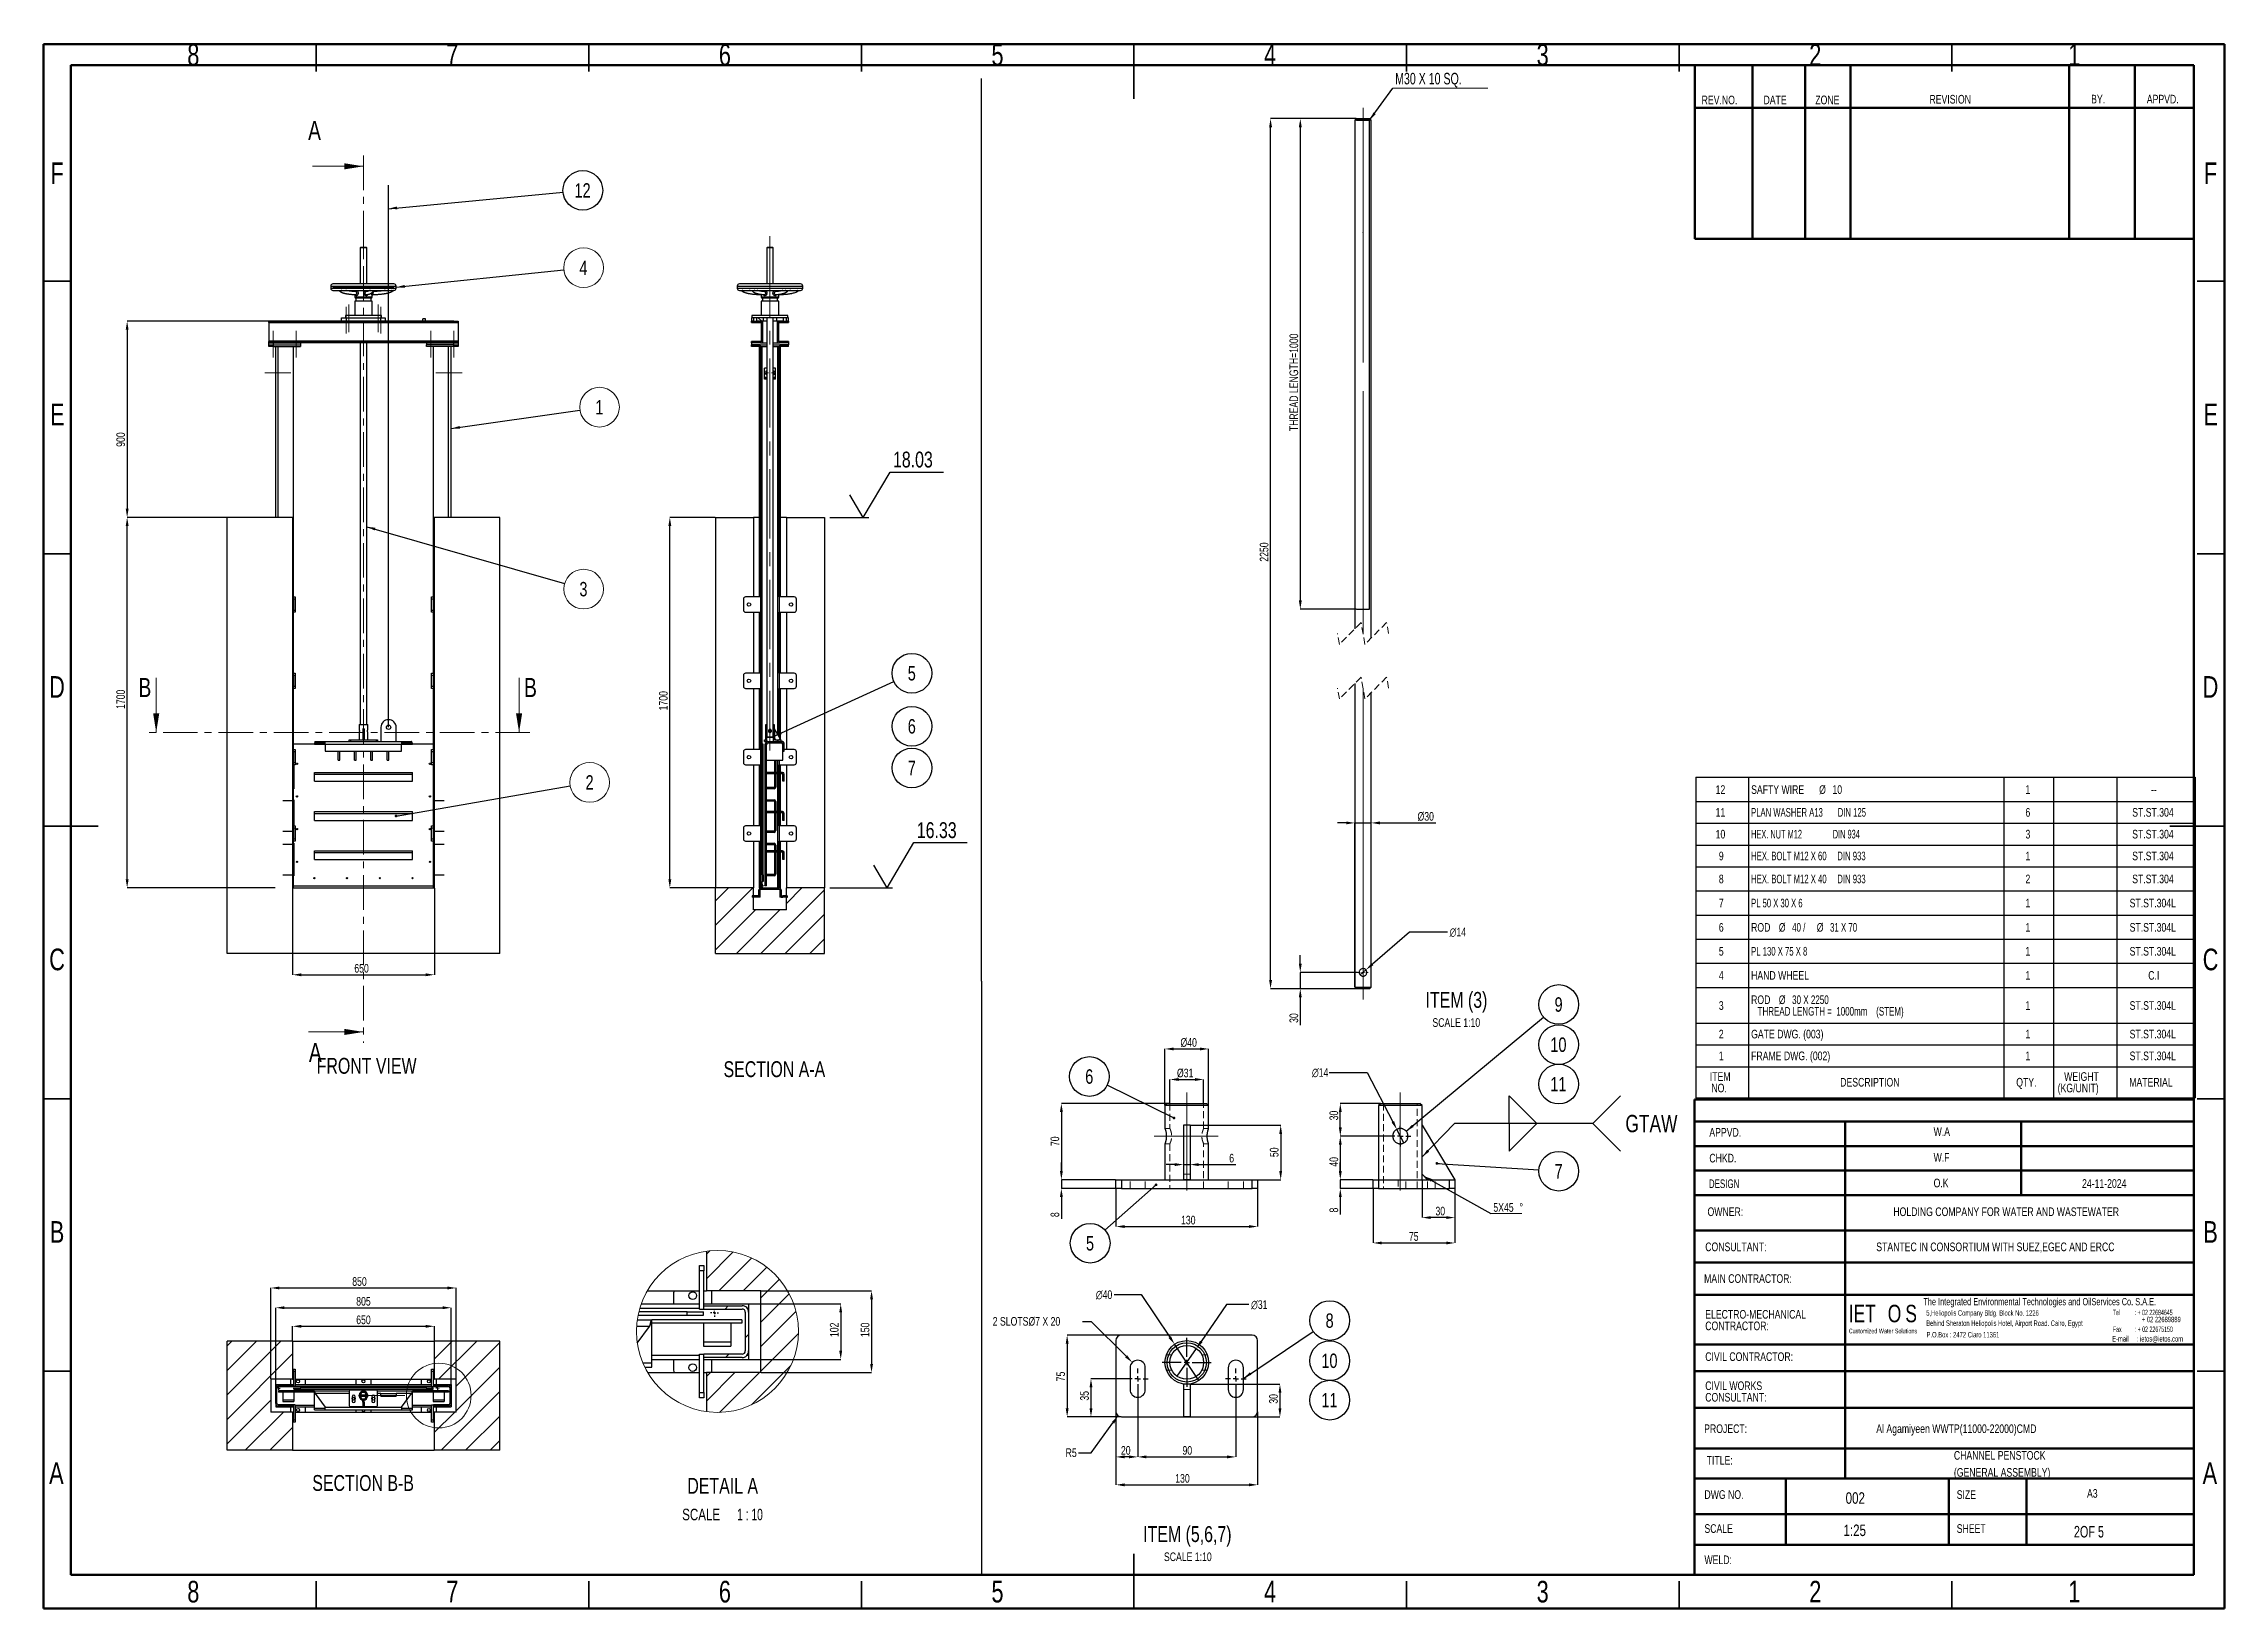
# Model space of a CAD drawing. Header units: millimetres. Extents: x 15 to 1268, y -316 to 292.
# Drawn here: x 442.2 to 842.2, y 2.1 to 289.2 of the extents above; entities that cross this region are included whole.
import ezdxf

# ---------------------------------------------------------------- set-up
doc = ezdxf.new("R2010")
doc.units = ezdxf.units.MM
doc.header["$PDSIZE"] = -1
for name, pattern in [('CENTER', [10.16, 6.35, -1.27, 1.27, -1.27]), ('CENTERX2', [20.32, 12.7, -2.54, 2.54, -2.54]), ('HIDDEN', [1.905, 1.27, -0.635])]:
    doc.linetypes.add(name, pattern=pattern)
doc.layers.add('BOLD', color=7, linetype='Continuous', lineweight=25)
doc.layers.add('FORMAT', color=7, linetype='Continuous')
doc.styles.add('SLDTEXTSTYLE0', font='TXT', dxfattribs={"width": 0.75})
doc.styles.add('SLDTEXTSTYLE1', font='TXT', dxfattribs={"width": 0.7})
doc.styles.add('SLDTEXTSTYLE10', font='TXT', dxfattribs={"width": 0.663793})
doc.styles.add('SLDTEXTSTYLE11', font='TXT', dxfattribs={"width": 0.617647})
doc.styles.add('SLDTEXTSTYLE12', font='TXT', dxfattribs={"width": 0.666667})
doc.styles.add('SLDTEXTSTYLE13', font='TXT', dxfattribs={"width": 0.660714})
doc.styles.add('SLDTEXTSTYLE14', font='TXT', dxfattribs={"width": 0.678571})
doc.styles.add('SLDTEXTSTYLE15', font='TXT', dxfattribs={"width": 0.689394})
doc.styles.add('SLDTEXTSTYLE2', font='TXT', dxfattribs={"width": 0.687299})
doc.styles.add('SLDTEXTSTYLE3', font='TXT', dxfattribs={"width": 0.638186})
doc.styles.add('SLDTEXTSTYLE4', font='TXT', dxfattribs={"width": 0.574028})
doc.styles.add('SLDTEXTSTYLE5', font='TXT', dxfattribs={"width": 0.57677})
doc.styles.add('SLDTEXTSTYLE7', font='TXT', dxfattribs={"width": 0.6875})
doc.styles.add('SLDTEXTSTYLE8', font='TXT', dxfattribs={"width": 0.694444})
doc.dimstyles.new('SLDDIMSTYLE0', dxfattribs={"dimtxt": 0.18, "dimasz": 1.5875, "dimexe": 0, "dimexo": 0.0625, "dimgap": 0, "dimtad": 0, "dimtih": 1, "dimtoh": 1, "dimdec": 0, "dimrnd": 1e-09, "dimzin": 0, "dimdsep": 46, "dimtxsty": 'Standard', "dimsah": 1, "dimcen": 0.09, "dimadec": 0, "dimazin": 0, "dimtfac": 1.5875, "dimtdec": 0, "dimtofl": 0, "dimtmove": 0, "dimatfit": 3, "dimfxl": 1, "dimfrac": 2, "dimtolj": 1, "dimtzin": 0, "dimarcsym": 0})
doc.dimstyles.new('SLDDIMSTYLE1', dxfattribs={"dimtxt": 0.18, "dimasz": 0.488462, "dimexe": 0, "dimexo": 0.0625, "dimgap": 0, "dimtad": 0, "dimtih": 1, "dimtoh": 1, "dimdec": 0, "dimrnd": 1e-09, "dimzin": 0, "dimdsep": 46, "dimtxsty": 'Standard', "dimblk1": 'DOT', "dimblk2": 'DOT', "dimsah": 1, "dimcen": 0.09, "dimadec": 0, "dimazin": 0, "dimtfac": 0.488462, "dimtdec": 0, "dimtofl": 0, "dimtmove": 0, "dimatfit": 3, "dimldrblk": 'DOT', "dimfxl": 1, "dimfrac": 2, "dimtolj": 1, "dimtzin": 0, "dimarcsym": 0})
doc.dimstyles.new('SLDDIMSTYLE10', dxfattribs={"dimtxt": 1.5875, "dimasz": 1.5875, "dimexe": 0, "dimexo": 0.0625, "dimgap": 0.396875, "dimtad": 0, "dimtih": 1, "dimtoh": 1, "dimdec": 0, "dimlfac": 5, "dimrnd": 1e-09, "dimzin": 12, "dimdsep": 46, "dimtxsty": 'SLDTEXTSTYLE0', "dimblk1": 'NONE', "dimsah": 1, "dimcen": 0, "dimadec": 0, "dimazin": 3, "dimtfac": 1, "dimtdec": 0, "dimtmove": 0, "dimatfit": 3, "dimldrblk": 'NONE', "dimfxl": 1, "dimfrac": 2, "dimtolj": 1, "dimtzin": 12, "dimarcsym": 0})
doc.dimstyles.new('SLDDIMSTYLE11', dxfattribs={"dimtxt": 1.5875, "dimasz": 1.5875, "dimexe": 0, "dimexo": 0.0625, "dimgap": 0.396875, "dimtad": 0, "dimtih": 1, "dimtoh": 1, "dimdec": 0, "dimlfac": 5, "dimrnd": 1e-09, "dimzin": 12, "dimdsep": 46, "dimtxsty": 'SLDTEXTSTYLE0', "dimsah": 1, "dimcen": 0, "dimadec": 0, "dimazin": 3, "dimtfac": 1, "dimtdec": 0, "dimtofl": 0, "dimtmove": 0, "dimatfit": 3, "dimfxl": 1, "dimfrac": 2, "dimtolj": 1, "dimtzin": 12, "dimarcsym": 0})
doc.dimstyles.new('SLDDIMSTYLE2', dxfattribs={"dimtxt": 1.5875, "dimasz": 1.5875, "dimexe": 0, "dimexo": 0.0625, "dimgap": 0.396875, "dimtad": 1, "dimdec": 0, "dimlfac": 25, "dimrnd": 1e-09, "dimzin": 12, "dimdsep": 46, "dimtxsty": 'SLDTEXTSTYLE0', "dimsah": 1, "dimcen": 0.09, "dimadec": 0, "dimazin": 3, "dimtfac": 1, "dimtdec": 0, "dimtofl": 0, "dimtmove": 0, "dimatfit": 3, "dimfxl": 1, "dimfrac": 2, "dimtolj": 1, "dimtzin": 12, "dimarcsym": 0})
doc.dimstyles.new('SLDDIMSTYLE3', dxfattribs={"dimtxt": 1.5875, "dimasz": 1.5875, "dimexe": 0, "dimexo": 0.0625, "dimgap": 0.396875, "dimtad": 1, "dimdec": 0, "dimlfac": 10, "dimrnd": 1e-09, "dimzin": 12, "dimdsep": 46, "dimtxsty": 'SLDTEXTSTYLE0', "dimsah": 1, "dimcen": 0.09, "dimadec": 0, "dimazin": 3, "dimtfac": 1, "dimtdec": 0, "dimtofl": 0, "dimtmove": 0, "dimatfit": 3, "dimfxl": 1, "dimfrac": 2, "dimtolj": 1, "dimtzin": 12, "dimarcsym": 0})
doc.dimstyles.new('SLDDIMSTYLE4', dxfattribs={"dimtxt": 1.5875, "dimasz": 1.5875, "dimexe": 0, "dimexo": 0.0625, "dimgap": 0.396875, "dimtad": 1, "dimdec": 0, "dimlfac": 10, "dimrnd": 1e-09, "dimzin": 12, "dimdsep": 46, "dimtxsty": 'SLDTEXTSTYLE0', "dimsah": 1, "dimcen": 0.09, "dimadec": 0, "dimazin": 3, "dimtfac": 1, "dimtdec": 0, "dimtmove": 0, "dimatfit": 0, "dimfxl": 1, "dimfrac": 2, "dimtolj": 1, "dimtzin": 12, "dimarcsym": 0})
doc.dimstyles.new('SLDDIMSTYLE5', dxfattribs={"dimtxt": 1.5875, "dimasz": 1.5875, "dimexe": 0, "dimexo": 0.0625, "dimgap": 0.396875, "dimtad": 0, "dimtih": 1, "dimtoh": 1, "dimdec": 0, "dimlfac": 10, "dimrnd": 1e-09, "dimzin": 12, "dimdsep": 46, "dimtxsty": 'SLDTEXTSTYLE0', "dimblk1": 'NONE', "dimsah": 1, "dimcen": 0, "dimadec": 0, "dimazin": 3, "dimtfac": 1, "dimtdec": 0, "dimtmove": 0, "dimatfit": 3, "dimldrblk": 'NONE', "dimfxl": 1, "dimfrac": 2, "dimtolj": 1, "dimtzin": 12, "dimarcsym": 0})
doc.dimstyles.new('SLDDIMSTYLE6', dxfattribs={"dimtxt": 1.5875, "dimasz": 1.5875, "dimexe": 0, "dimexo": 0.0625, "dimgap": 0.396875, "dimtad": 1, "dimdec": 0, "dimlfac": 5, "dimrnd": 1e-09, "dimzin": 12, "dimdsep": 46, "dimtxsty": 'SLDTEXTSTYLE0', "dimsah": 1, "dimcen": 0.09, "dimadec": 0, "dimazin": 3, "dimtfac": 1, "dimtdec": 0, "dimtofl": 0, "dimtmove": 0, "dimatfit": 3, "dimfxl": 1, "dimfrac": 2, "dimtolj": 1, "dimtzin": 12, "dimarcsym": 0})
doc.dimstyles.new('SLDDIMSTYLE7', dxfattribs={"dimtxt": 1.5875, "dimasz": 1.5875, "dimexe": 0, "dimexo": 0.0625, "dimgap": 0.396875, "dimtad": 1, "dimdec": 0, "dimlfac": 5, "dimrnd": 1e-09, "dimzin": 12, "dimdsep": 46, "dimtxsty": 'SLDTEXTSTYLE0', "dimsah": 1, "dimcen": 0.09, "dimadec": 0, "dimazin": 3, "dimtfac": 1, "dimtdec": 0, "dimtmove": 0, "dimatfit": 0, "dimfxl": 1, "dimfrac": 2, "dimtolj": 1, "dimtzin": 12, "dimarcsym": 0})
doc.dimstyles.new('SLDDIMSTYLE8', dxfattribs={"dimtxt": 1.5875, "dimasz": 1.5875, "dimexe": 0, "dimexo": 0.0625, "dimgap": 0.396875, "dimtad": 0, "dimtih": 1, "dimtoh": 1, "dimdec": 0, "dimlfac": 5, "dimrnd": 1e-09, "dimzin": 12, "dimdsep": 46, "dimtxsty": 'SLDTEXTSTYLE0', "dimblk1": 'NONE', "dimsah": 1, "dimcen": 0, "dimadec": 0, "dimazin": 3, "dimtfac": 1, "dimtdec": 0, "dimtmove": 0, "dimatfit": 3, "dimldrblk": 'NONE', "dimfxl": 1, "dimfrac": 2, "dimtolj": 1, "dimtzin": 12, "dimarcsym": 0})
doc.dimstyles.new('SLDDIMSTYLE9', dxfattribs={"dimtxt": 1.5875, "dimasz": 1.5875, "dimexe": 0, "dimexo": 0.0625, "dimgap": 0.396875, "dimtad": 0, "dimtih": 1, "dimtoh": 1, "dimdec": 6, "dimlfac": 5, "dimrnd": 1e-09, "dimzin": 12, "dimdsep": 46, "dimtxsty": 'SLDTEXTSTYLE0', "dimsah": 1, "dimcen": 0, "dimadec": 0, "dimazin": 3, "dimtfac": 1, "dimtdec": 0, "dimtofl": 0, "dimtmove": 0, "dimatfit": 3, "dimfxl": 1, "dimfrac": 2, "dimtolj": 1, "dimtzin": 12, "dimarcsym": 0})
pattern_1 = [(45, (427.2426, -2.8933), (-2.24506, 2.24506), [])]
pattern_2 = [(45, (427.243, -2.893), (-6.7352, 6.7352), []), (45, (431.733, -2.893), (-6.7352, 6.7352), [])]
pattern_3 = [(45, (427.2426, -2.8933), (-1.122532, 1.122532), [])]

msp = doc.modelspace()

# ---------------------------------------------------------------- texts
at = {"color": 7, "linetype": 'Continuous', "lineweight": 0}
for s, insert, char_height, attachment_point, style in [('8', (469.70266908, 289.16683481), 3.96875, 2, 'SLDTEXTSTYLE0'), ('7', (517.20266908, 289.16683481), 3.96875, 2, 'SLDTEXTSTYLE0'), ('6', (567.20266908, 289.16683481), 3.96875, 2, 'SLDTEXTSTYLE0'), ('5', (617.20266908, 289.16683481), 3.96875, 2, 'SLDTEXTSTYLE0'), ('4', (667.20266908, 289.16683481), 3.96875, 2, 'SLDTEXTSTYLE0'), ('3', (717.20266908, 289.16683481), 3.96875, 2, 'SLDTEXTSTYLE0'), ('2', (767.20266908, 289.16683481), 3.96875, 2, 'SLDTEXTSTYLE0'), ('1', (814.70266908, 289.16683481), 3.96875, 2, 'SLDTEXTSTYLE0'), ('REV.NO.', (746.35875705, 279.67090795), 1.5875, 1, 'SLDTEXTSTYLE0'), ('DATE', (757.71167888, 279.68612583), 1.5875, 1, 'SLDTEXTSTYLE0'), ('ZONE', (767.21000403, 279.68612583), 1.5875, 1, 'SLDTEXTSTYLE0'), ('REVISION', (788.15053762, 279.81326603), 1.5875, 1, 'SLDTEXTSTYLE0'), ('BY.', (817.80368134, 279.82848391), 1.5875, 1, 'SLDTEXTSTYLE0'), ('APPVD.', (828.01467243, 279.82848391), 1.5875, 1, 'SLDTEXTSTYLE0'), ('F', (444.70037234, 267.41683481), 3.96875, 2, 'SLDTEXTSTYLE0'), ('F', (839.70037234, 267.41683481), 3.96875, 2, 'SLDTEXTSTYLE0'), ('E', (444.75044104, 223.16683481), 3.96875, 2, 'SLDTEXTSTYLE0'), ('E', (839.75044104, 223.16683481), 3.96875, 2, 'SLDTEXTSTYLE0'), ('D', (444.69531941, 173.16683481), 3.96875, 2, 'SLDTEXTSTYLE0'), ('D', (839.69531941, 173.16683481), 3.96875, 2, 'SLDTEXTSTYLE0'), ('C', (444.70129103, 123.16683481), 3.96875, 2, 'SLDTEXTSTYLE0'), ('C', (839.70129103, 123.16683481), 3.96875, 2, 'SLDTEXTSTYLE0'), ('SECTION A-A', (576.2824422, 102.50503056), 2.9104166667, 2, 'SLDTEXTSTYLE0'), ('APPVD.', (747.77453424, 90.2563794), 1.5875, 1, 'SLDTEXTSTYLE0'), ('W.A', (788.90797123, 90.38825153), 1.5875, 1, 'SLDTEXTSTYLE0'), ('CHKD.', (747.77453424, 85.52267603), 1.5875, 1, 'SLDTEXTSTYLE0'), ('W.F', (788.90797123, 85.65454816), 1.5875, 1, 'SLDTEXTSTYLE0'), ('DESIGN', (747.68821415, 80.82087007), 1.5875, 1, 'SLDTEXTSTYLE2'), ('O.K', (788.90797123, 80.9527422), 1.5875, 1, 'SLDTEXTSTYLE0'), ('B', (444.71323396, 73.16683481), 3.96875, 2, 'SLDTEXTSTYLE0'), ('OWNER:', (747.44288632, 75.6799974), 1.5875, 1, 'SLDTEXTSTYLE0'), ('B', (839.71323396, 73.16683481), 3.96875, 2, 'SLDTEXTSTYLE0'), ('CONSULTANT:', (747.02166221, 69.23750222), 1.5875, 1, 'SLDTEXTSTYLE0'), ('MAIN CONTRACTOR:', (746.81366994, 63.42146429), 1.5875, 1, 'SLDTEXTSTYLE0'), ('Customized Water Solutions', (773.33643272, 53.42925234), 0.85, 1, 'SLDTEXTSTYLE1'), ('CIVIL CONTRACTOR:', (747.02166221, 49.09455174), 1.5875, 1, 'SLDTEXTSTYLE0'), ('PROJECT:', (746.82589256, 35.8724581), 1.5875, 1, 'SLDTEXTSTYLE0'), ('A', (444.58232027, 28.91683481), 3.96875, 2, 'SLDTEXTSTYLE0'), ('TITLE:', (747.29160315, 30.05691208), 1.5875, 1, 'SLDTEXTSTYLE0'), ('A', (839.58232027, 28.91683481), 3.96875, 2, 'SLDTEXTSTYLE0'), ('A3', (817.04484594, 23.9946519), 1.5875, 1, 'SLDTEXTSTYLE0'), ('DWG NO.', (746.87412023, 23.79023682), 1.5875, 1, 'SLDTEXTSTYLE0'), ('SIZE', (793.14990588, 23.79023682), 1.5875, 1, 'SLDTEXTSTYLE0'), ('SCALE', (746.87412023, 17.55388749), 1.5875, 1, 'SLDTEXTSTYLE0'), ('SHEET', (793.14990588, 17.55388749), 1.5875, 1, 'SLDTEXTSTYLE0'), ('WELD:', (746.87412023, 11.81413015), 1.5875, 1, 'SLDTEXTSTYLE0'), ('8', (469.70266908, 7.16683481), 3.96875, 2, 'SLDTEXTSTYLE0'), ('7', (517.20266908, 7.16683481), 3.96875, 2, 'SLDTEXTSTYLE0'), ('6', (567.20266908, 7.16683481), 3.96875, 2, 'SLDTEXTSTYLE0'), ('5', (617.20266908, 7.16683481), 3.96875, 2, 'SLDTEXTSTYLE0'), ('4', (667.20266908, 7.16683481), 3.96875, 2, 'SLDTEXTSTYLE0'), ('3', (717.20266908, 7.16683481), 3.96875, 2, 'SLDTEXTSTYLE0'), ('2', (767.20266908, 7.16683481), 3.96875, 2, 'SLDTEXTSTYLE0'), ('1', (814.70266908, 7.16683481), 3.96875, 2, 'SLDTEXTSTYLE0')]:
    msp.add_mtext(s, dxfattribs=dict(at, insert=insert, char_height=char_height, attachment_point=attachment_point, style=style))
at = {"color": 7, "linetype": 'Continuous', "char_height": 3.5, "attachment_point": 1, "style": 'SLDTEXTSTYLE0'}
for s, insert in [('A', (490.76115841, 275.05220292)), ('B', (459.65476174, 172.82912654)), ('B', (530.37832402, 172.82912654)), ('A', (490.9067423, 105.87606089))]:
    msp.add_mtext(s, dxfattribs=dict(at, insert=insert))
at = {"layer": 'FORMAT'}
for s, insert, char_height, attachment_point, style in [('FRONT VIEW', (492.33119002, 103.11658443), 2.910416667, 1, 'SLDTEXTSTYLE0'), ('24-11-2024', (816.13630695, 80.86032671), 1.5875, 1, 'SLDTEXTSTYLE0'), ('HOLDING COMPANY FOR WATER AND WASTEWATER', (781.52265962, 75.6799974), 1.5875, 1, 'SLDTEXTSTYLE0'), ('STANTEC IN CONSORTIUM WITH SUEZ,EGEC AND ERCC', (778.39351622, 69.23750222), 1.5875, 1, 'SLDTEXTSTYLE0'), ('The Integrated Environmental Technologies and OilServices Co. S.A.E.', (787.02590142, 59.0532693), 1.3229166667, 1, 'SLDTEXTSTYLE3'), ('5,Heliopolis Company Bldg. Block No. 1226', (787.55885749, 56.81442271), 1, 1, 'SLDTEXTSTYLE3'), ('Behind Sheraton Heliopolis Hotel, Airport Road. Cairo, Egypt', (787.55885749, 54.9362459), 1, 1, 'SLDTEXTSTYLE3'), ('P.O.Box : 2472 Ciaro 11361', (787.62277778, 52.82376207), 1, 1, 'SLDTEXTSTYLE3'), ('E-mail     : ietos@ietos.com', (821.66254318, 52.06703721), 1, 1, 'SLDTEXTSTYLE3'), ('Fax         : + 02 22675150', (821.78491339, 53.82666065), 1, 1, 'SLDTEXTSTYLE5'), ('Al Agamiyeen WWTP(11000-22000)CMD', (778.39351622, 35.8724581), 1.5875, 1, 'SLDTEXTSTYLE0'), ('SECTION B-B', (500.84981388, 26.57329969), 2.9104166667, 2, 'SLDTEXTSTYLE0'), ('002', (772.77188321, 23.41439588), 2.116666667, 1, 'SLDTEXTSTYLE0'), ('1:25', (772.37794797, 17.49473637), 2.116666667, 1, 'SLDTEXTSTYLE0'), ('2OF 5', (814.64855797, 17.23250211), 2.116666667, 1, 'SLDTEXTSTYLE1')]:
    msp.add_mtext(s, dxfattribs=dict(at, insert=insert, char_height=char_height, attachment_point=attachment_point, style=style))

# ---------------------------------------------------------------- blocks, each defined once
blk = doc.blocks.new('SW_NOTE_0_9')
at = {"layer": 'FORMAT', "color": 0, "char_height": 1.5875, "attachment_point": 1, "style": 'SLDTEXTSTYLE0'}
for s, insert in [('CHANNEL PENSTOCK', (0, 2.05)), ('(GENERAL ASSEMBLY)', (0, -1.07))]:
    blk.add_mtext(s, dxfattribs=dict(at, insert=insert))
blk = doc.blocks.new('SW_NOTE_0_10')
at = {"color": 0, "linetype": 'Continuous', "lineweight": 0, "char_height": 1.5875, "attachment_point": 1, "style": 'SLDTEXTSTYLE0'}
for s, insert in [('CIVIL WORKS', (0, 2.05)), ('CONSULTANT:', (0, -0.07))]:
    blk.add_mtext(s, dxfattribs=dict(at, insert=insert))
blk = doc.blocks.new('SW_NOTE_0_11')
at = {"color": 0, "linetype": 'Continuous', "lineweight": 0, "char_height": 1.5875, "attachment_point": 1, "style": 'SLDTEXTSTYLE0'}
for s, insert in [('ELECTRO-MECHANICAL', (0, 2.05)), ('CONTRACTOR:', (0, -0.07))]:
    blk.add_mtext(s, dxfattribs=dict(at, insert=insert))
blk = doc.blocks.new('SW_NOTE_0_12')
at = {"layer": 'FORMAT', "color": 0, "char_height": 1, "attachment_point": 1}
for s, insert, style in [('Tel          : + 02 22684645', (0, 1.29), 'SLDTEXTSTYLE4'), ('+ 02 22689889', (5.31, 0), 'SLDTEXTSTYLE3')]:
    blk.add_mtext(s, dxfattribs=dict(at, insert=insert, style=style))
blk = doc.blocks.new('SW_NOTE_0_13')
at = {"layer": 'FORMAT', "color": 0, "char_height": 3.2, "attachment_point": 1, "style": 'SLDTEXTSTYLE0'}
for s, insert in [('IET', (0, 4.13)), ('O', (7.16, 4.13)), ('S', (10.39, 4.13))]:
    blk.add_mtext(s, dxfattribs=dict(at, insert=insert))
blk = doc.blocks.new('SW_TABLEANNOTATION_2')
at = {"color": 0, "linetype": 'Continuous', "lineweight": 25}
for p, q in [((0, 0), (0, -4.43)), ((0, 0), (9.65, 0)), ((9.65, 0), (9.65, -4.43)), ((9.65, 0), (56.49, 0)), ((56.49, 0), (56.49, -4.43)), ((56.49, 0), (65.63, 0)), ((65.63, 0), (65.63, -4.43)), ((65.63, 0), (77.21, 0)), ((77.21, 0), (77.21, -4.43)), ((77.21, 0), (91.6, 0)), ((91.6, 0), (91.6, -4.43)), ((0, -4.43), (0, -8.43)), ((0, -4.43), (9.65, -4.43)), ((9.65, -4.43), (9.65, -8.43)), ((9.65, -4.43), (56.49, -4.43)), ((56.49, -4.43), (56.49, -8.43)), ((56.49, -4.43), (65.63, -4.43)), ((65.63, -4.43), (65.63, -8.43)), ((65.63, -4.43), (77.21, -4.43)), ((77.21, -4.43), (77.21, -8.43)), ((77.21, -4.43), (91.6, -4.43)), ((91.6, -4.43), (91.6, -8.43)), ((0, -8.43), (0, -12.43)), ((0, -8.43), (9.65, -8.43)), ((9.65, -8.43), (9.65, -12.43)), ((9.65, -8.43), (56.49, -8.43)), ((56.49, -8.43), (56.49, -12.43)), ((56.49, -8.43), (65.63, -8.43)), ((65.63, -8.43), (65.63, -12.43)), ((65.63, -8.43), (77.21, -8.43)), ((77.21, -8.43), (77.21, -12.43)), ((77.21, -8.43), (91.6, -8.43)), ((91.6, -8.43), (91.6, -12.43)), ((0, -12.43), (0, -16.43)), ((0, -12.43), (9.65, -12.43)), ((9.65, -12.43), (9.65, -16.43)), ((9.65, -12.43), (56.49, -12.43)), ((56.49, -12.43), (56.49, -16.43)), ((56.49, -12.43), (65.63, -12.43)), ((65.63, -12.43), (65.63, -16.43)), ((65.63, -12.43), (77.21, -12.43)), ((77.21, -12.43), (77.21, -16.43)), ((77.21, -12.43), (91.6, -12.43)), ((91.6, -12.43), (91.6, -16.43)), ((0, -16.43), (0, -20.85)), ((0, -16.43), (9.65, -16.43)), ((9.65, -16.43), (9.65, -20.85)), ((9.65, -16.43), (56.49, -16.43)), ((56.49, -16.43), (56.49, -20.85)), ((56.49, -16.43), (65.63, -16.43)), ((65.63, -16.43), (65.63, -20.85)), ((65.63, -16.43), (77.21, -16.43)), ((77.21, -16.43), (77.21, -20.85)), ((77.21, -16.43), (91.6, -16.43)), ((91.6, -16.43), (91.6, -20.85)), ((0, -20.85), (0, -25.28)), ((0, -20.85), (9.65, -20.85)), ((9.65, -20.85), (9.65, -25.28)), ((9.65, -20.85), (56.49, -20.85)), ((56.49, -20.85), (56.49, -25.28)), ((56.49, -20.85), (65.63, -20.85)), ((65.63, -20.85), (65.63, -25.28)), ((65.63, -20.85), (77.21, -20.85)), ((77.21, -20.85), (77.21, -25.28)), ((77.21, -20.85), (91.6, -20.85)), ((91.6, -20.85), (91.6, -25.28)), ((0, -25.28), (0, -29.7)), ((0, -25.28), (9.65, -25.28)), ((9.65, -25.28), (9.65, -29.7)), ((9.65, -25.28), (56.49, -25.28)), ((56.49, -25.28), (56.49, -29.7)), ((56.49, -25.28), (65.63, -25.28)), ((65.63, -25.28), (65.63, -29.7)), ((65.63, -25.28), (77.21, -25.28)), ((77.21, -25.28), (77.21, -29.7)), ((77.21, -25.28), (91.6, -25.28)), ((91.6, -25.28), (91.6, -29.7)), ((0, -29.7), (0, -34.13)), ((0, -29.7), (9.65, -29.7)), ((9.65, -29.7), (9.65, -34.13)), ((9.65, -29.7), (56.49, -29.7)), ((56.49, -29.7), (56.49, -34.13)), ((56.49, -29.7), (65.63, -29.7)), ((65.63, -29.7), (65.63, -34.13)), ((65.63, -29.7), (77.21, -29.7)), ((77.21, -29.7), (77.21, -34.13)), ((77.21, -29.7), (91.6, -29.7)), ((91.6, -29.7), (91.6, -34.13)), ((0, -34.13), (0, -38.56)), ((0, -34.13), (9.65, -34.13)), ((9.65, -34.13), (9.65, -38.56)), ((9.65, -34.13), (56.49, -34.13)), ((56.49, -34.13), (56.49, -38.56)), ((56.49, -34.13), (65.63, -34.13)), ((65.63, -34.13), (65.63, -38.56)), ((65.63, -34.13), (77.21, -34.13)), ((77.21, -34.13), (77.21, -38.56)), ((77.21, -34.13), (91.6, -34.13)), ((91.6, -34.13), (91.6, -38.56)), ((0, -38.56), (0, -45.1)), ((0, -38.56), (9.65, -38.56)), ((9.65, -38.56), (9.65, -45.1)), ((9.65, -38.56), (56.49, -38.56)), ((56.49, -38.56), (56.49, -45.1)), ((56.49, -38.56), (65.63, -38.56)), ((65.63, -38.56), (65.63, -45.1)), ((65.63, -38.56), (77.21, -38.56)), ((77.21, -38.56), (77.21, -45.1)), ((77.21, -38.56), (91.6, -38.56)), ((91.6, -38.56), (91.6, -45.1)), ((0, -45.1), (0, -49.1)), ((0, -45.1), (9.65, -45.1)), ((9.65, -45.1), (9.65, -49.1)), ((9.65, -45.1), (56.49, -45.1)), ((56.49, -45.1), (56.49, -49.1)), ((56.49, -45.1), (65.63, -45.1)), ((65.63, -45.1), (65.63, -49.1)), ((65.63, -45.1), (77.21, -45.1)), ((77.21, -45.1), (77.21, -49.1)), ((77.21, -45.1), (91.6, -45.1)), ((91.6, -45.1), (91.6, -49.1)), ((0, -49.1), (0, -53.1)), ((0, -49.1), (9.65, -49.1)), ((9.65, -49.1), (9.65, -53.1)), ((9.65, -49.1), (56.49, -49.1)), ((56.49, -49.1), (56.49, -53.1)), ((56.49, -49.1), (65.63, -49.1)), ((65.63, -49.1), (65.63, -53.1)), ((65.63, -49.1), (77.21, -49.1)), ((77.21, -49.1), (77.21, -53.1)), ((77.21, -49.1), (91.6, -49.1)), ((91.6, -49.1), (91.6, -53.1)), ((0, -53.1), (0, -58.79)), ((0, -53.1), (9.65, -53.1)), ((9.65, -53.1), (9.65, -58.79)), ((9.65, -53.1), (56.49, -53.1)), ((56.49, -53.1), (56.49, -58.79)), ((56.49, -53.1), (65.63, -53.1)), ((65.63, -53.1), (65.63, -58.79)), ((65.63, -53.1), (77.21, -53.1)), ((77.21, -53.1), (77.21, -58.79)), ((77.21, -53.1), (91.6, -53.1)), ((91.6, -53.1), (91.6, -58.79)), ((0, -58.79), (9.65, -58.79)), ((9.65, -58.79), (56.49, -58.79)), ((56.49, -58.79), (65.63, -58.79)), ((65.63, -58.79), (77.21, -58.79)), ((77.21, -58.79), (91.6, -58.79))]:
    blk.add_line(p, q, dxfattribs=at)
at = {"color": 0, "linetype": 'Continuous', "lineweight": 0, "attachment_point": 1}
for s, insert, char_height, style in [('12', (3.64, -1.46), 1.587, 'SLDTEXTSTYLE0'), ('SAFTY WIRE', (10.15, -1.46), 1.587, 'SLDTEXTSTYLE0'), ('%%c', (22.63, -1.46), 1.587, 'SLDTEXTSTYLE0'), ('10', (25.07, -1.46), 1.587, 'SLDTEXTSTYLE0'), ('1', (60.47, -1.46), 1.59, 'SLDTEXTSTYLE0'), ('--', (83.51, -1.46), 1.587, 'SLDTEXTSTYLE0'), ('11', (3.64, -5.64), 1.587, 'SLDTEXTSTYLE0'), ('PLAN WASHER A13       DIN 125', (10.15, -5.64), 1.5875, 'SLDTEXTSTYLE10'), ('6', (60.47, -5.64), 1.59, 'SLDTEXTSTYLE0'), ('ST.ST.304', (80.05, -5.64), 1.587, 'SLDTEXTSTYLE0'), ('10', (3.64, -9.64), 1.587, 'SLDTEXTSTYLE0'), ('HEX. NUT M12               DIN 934', (10.15, -9.64), 1.5875, 'SLDTEXTSTYLE11'), ('3', (60.47, -9.64), 1.59, 'SLDTEXTSTYLE0'), ('ST.ST.304', (80.05, -9.64), 1.587, 'SLDTEXTSTYLE0'), ('9', (4.23, -13.64), 1.59, 'SLDTEXTSTYLE0'), ('HEX. BOLT M12 X 60     DIN 933', (10.15, -13.64), 1.5875, 'SLDTEXTSTYLE12'), ('1', (60.47, -13.64), 1.59, 'SLDTEXTSTYLE0'), ('ST.ST.304', (80.05, -13.64), 1.587, 'SLDTEXTSTYLE0'), ('8', (4.23, -17.86), 1.59, 'SLDTEXTSTYLE0'), ('HEX. BOLT M12 X 40     DIN 933', (10.15, -17.86), 1.5875, 'SLDTEXTSTYLE12'), ('2', (60.47, -17.86), 1.59, 'SLDTEXTSTYLE0'), ('ST.ST.304', (80.05, -17.86), 1.587, 'SLDTEXTSTYLE0'), ('7', (4.23, -22.28), 1.59, 'SLDTEXTSTYLE0'), ('PL 50 X 30 X 6', (10.15, -22.28), 1.5875, 'SLDTEXTSTYLE13'), ('1', (60.47, -22.28), 1.59, 'SLDTEXTSTYLE0'), ('ST.ST.304L', (79.58, -22.28), 1.587, 'SLDTEXTSTYLE0'), ('6', (4.23, -26.74), 1.59, 'SLDTEXTSTYLE0'), ('ROD', (10.15, -26.74), 1.587, 'SLDTEXTSTYLE0'), ('%%c', (15.23, -26.74), 1.587, 'SLDTEXTSTYLE0'), ('40 /', (17.67, -26.74), 1.587, 'SLDTEXTSTYLE7'), ('%%c', (22.19, -26.74), 1.587, 'SLDTEXTSTYLE0'), ('31 X 70', (24.63, -26.74), 1.587, 'SLDTEXTSTYLE14'), ('1', (60.47, -26.74), 1.59, 'SLDTEXTSTYLE0'), ('ST.ST.304L', (79.58, -26.74), 1.587, 'SLDTEXTSTYLE0'), ('5', (4.23, -31.13), 1.59, 'SLDTEXTSTYLE0'), ('PL 130 X 75 X 8', (10.15, -31.13), 1.5875, 'SLDTEXTSTYLE12'), ('1', (60.47, -31.13), 1.59, 'SLDTEXTSTYLE0'), ('ST.ST.304L', (79.58, -31.13), 1.587, 'SLDTEXTSTYLE0'), ('4', (4.23, -35.56), 1.59, 'SLDTEXTSTYLE0'), ('HAND WHEEL', (10.15, -35.56), 1.587, 'SLDTEXTSTYLE0'), ('1', (60.47, -35.56), 1.59, 'SLDTEXTSTYLE0'), ('C.I', (82.99, -35.56), 1.587, 'SLDTEXTSTYLE0'), ('ROD', (10.15, -40.02), 1.587, 'SLDTEXTSTYLE0'), ('%%c', (15.23, -40.02), 1.587, 'SLDTEXTSTYLE0'), ('30 X 2250', (17.67, -40.02), 1.587, 'SLDTEXTSTYLE8'), ('3', (4.23, -41.08), 1.59, 'SLDTEXTSTYLE0'), ('THREAD LENGTH =  1000mm    (STEM)', (11.34, -42.14), 1.5875, 'SLDTEXTSTYLE15'), ('1', (60.47, -41.08), 1.59, 'SLDTEXTSTYLE0'), ('ST.ST.304L', (79.58, -41.08), 1.587, 'SLDTEXTSTYLE0'), ('2', (4.23, -46.32), 1.59, 'SLDTEXTSTYLE0'), ('GATE DWG. (003)', (10.15, -46.32), 1.5875, 'SLDTEXTSTYLE0'), ('1', (60.47, -46.32), 1.59, 'SLDTEXTSTYLE0'), ('ST.ST.304L', (79.58, -46.32), 1.587, 'SLDTEXTSTYLE0'), ('1', (4.23, -50.32), 1.59, 'SLDTEXTSTYLE0'), ('FRAME DWG. (002)', (10.15, -50.32), 1.5875, 'SLDTEXTSTYLE0'), ('1', (60.47, -50.32), 1.59, 'SLDTEXTSTYLE0'), ('ST.ST.304L', (79.58, -50.32), 1.587, 'SLDTEXTSTYLE0'), ('ITEM', (2.58, -54.11), 1.587, 'SLDTEXTSTYLE0'), ('DESCRIPTION', (26.49, -55.16), 1.5875, 'SLDTEXTSTYLE0'), ('QTY.', (58.78, -55.16), 1.587, 'SLDTEXTSTYLE0'), ('WEIGHT', (67.57, -54.11), 1.587, 'SLDTEXTSTYLE0'), ('MATERIAL', (79.51, -55.16), 1.587, 'SLDTEXTSTYLE0'), ('NO.', (2.86, -56.22), 1.587, 'SLDTEXTSTYLE0'), ('(KG/UNIT)', (66.38, -56.22), 1.587, 'SLDTEXTSTYLE0')]:
    blk.add_mtext(s, dxfattribs=dict(at, insert=insert, char_height=char_height, style=style))
blk = doc.blocks.new('*D737')
at = {"layer": 'Defpoints', "color": 0}
for p in [(457.56, 202.3), (475.91, 202.3), (484.81, 134.3)]:
    blk.add_point(p, dxfattribs=at)
at = {"layer": 'FORMAT', "color": 0, "lineweight": -2}
for p, q in [((475.84, 202.3), (457.56, 202.3)), ((457.56, 135.88), (457.56, 200.71)), ((484.74, 134.3), (457.56, 134.3))]:
    blk.add_line(p, q, dxfattribs=at)
at = {"layer": 'FORMAT', "color": 0}
for points in [[(457.3, 200.71), (457.83, 200.71), (457.56, 202.3)], [(457.3, 135.88), (457.83, 135.88), (457.56, 134.3)]]:
    blk.add_solid(points, dxfattribs=at)
at = {"layer": 'FORMAT', "color": 0, "insert": (455.58, 168.91), "char_height": 1.587, "attachment_point": 2, "rotation": 90, "style": 'SLDTEXTSTYLE0'}
blk.add_mtext('\\A1;1700', dxfattribs=at)
blk = doc.blocks.new('*D738')
at = {"layer": 'Defpoints', "color": 0}
for p in [(487.91, 134.3), (513.91, 134.3), (513.91, 118.37)]:
    blk.add_point(p, dxfattribs=at)
at = {"layer": 'FORMAT', "color": 0, "lineweight": -2}
for p, q in [((487.91, 134.23), (487.91, 118.37)), ((513.91, 134.23), (513.91, 118.37)), ((489.49, 118.37), (512.32, 118.37))]:
    blk.add_line(p, q, dxfattribs=at)
at = {"layer": 'FORMAT', "color": 0}
for points in [[(489.49, 118.63), (489.49, 118.1), (487.91, 118.37)], [(512.32, 118.63), (512.32, 118.1), (513.91, 118.37)]]:
    blk.add_solid(points, dxfattribs=at)
at = {"layer": 'FORMAT', "color": 0, "insert": (500.56, 120.35), "char_height": 1.587, "attachment_point": 2, "style": 'SLDTEXTSTYLE0'}
blk.add_mtext('\\A1;650', dxfattribs=at)
blk = doc.blocks.new('*D739')
at = {"layer": 'Defpoints', "color": 0}
for p in [(484.35, 238.3), (457.56, 202.3), (475.91, 202.3)]:
    blk.add_point(p, dxfattribs=at)
at = {"layer": 'FORMAT', "color": 0, "lineweight": -2}
for p, q in [((484.28, 238.3), (457.56, 238.3)), ((457.56, 236.71), (457.56, 203.88)), ((475.84, 202.3), (457.56, 202.3))]:
    blk.add_line(p, q, dxfattribs=at)
at = {"layer": 'FORMAT', "color": 0}
for points in [[(457.3, 236.71), (457.83, 236.71), (457.56, 238.3)], [(457.3, 203.88), (457.83, 203.88), (457.56, 202.3)]]:
    blk.add_solid(points, dxfattribs=at)
at = {"layer": 'FORMAT', "color": 0, "insert": (455.58, 216.57), "char_height": 1.587, "attachment_point": 2, "rotation": 90, "style": 'SLDTEXTSTYLE0'}
blk.add_mtext('\\A1;900', dxfattribs=at)
blk = doc.blocks.new('SW_NOTE_0_14')
at = {"color": 0, "linetype": 'Continuous', "lineweight": 0}
blk.add_circle((3.59, 0.62), 3.64, dxfattribs=at)
at = {"color": 0, "linetype": 'Continuous', "lineweight": 0, "insert": (3.56, 1.94), "char_height": 2.65, "attachment_point": 2, "style": 'SLDTEXTSTYLE0'}
blk.add_mtext('2', dxfattribs=at)
blk = doc.blocks.new('_Dot')
at = {"color": 0, "linetype": 'ByBlock', "lineweight": -2}
blk.add_line((-0.5, 0), (-1, 0), dxfattribs=at)
at = {"color": 0, "linetype": 'ByBlock', "const_width": 0.5}
blk.add_lwpolyline([(-0.25, 0, 1), (0.25, 0, 1)], format="xyb", close=True, dxfattribs=at)
blk = doc.blocks.new('SW_NOTE_0_15')
at = {"color": 0, "linetype": 'Continuous', "lineweight": 0}
blk.add_circle((3.6, 0.52), 3.64, dxfattribs=at)
at = {"color": 0, "linetype": 'Continuous', "lineweight": 0, "insert": (3.58, 1.84), "char_height": 2.65, "attachment_point": 2, "style": 'SLDTEXTSTYLE0'}
blk.add_mtext('1', dxfattribs=at)
blk = doc.blocks.new('SW_NOTE_0_16')
at = {"color": 0, "linetype": 'Continuous', "lineweight": 0}
blk.add_circle((3.5, -1.01), 3.64, dxfattribs=at)
at = {"color": 0, "linetype": 'Continuous', "lineweight": 0, "insert": (3.47, 0.31), "char_height": 2.65, "attachment_point": 2, "style": 'SLDTEXTSTYLE0'}
blk.add_mtext('3', dxfattribs=at)
blk = doc.blocks.new('SW_NOTE_0_17')
at = {"color": 0, "linetype": 'Continuous', "lineweight": 0}
blk.add_circle((3.62, 0.38), 3.64, dxfattribs=at)
at = {"color": 0, "linetype": 'Continuous', "lineweight": 0, "insert": (3.59, 1.69), "char_height": 2.65, "attachment_point": 2, "style": 'SLDTEXTSTYLE0'}
blk.add_mtext('4', dxfattribs=at)
blk = doc.blocks.new('SW_NOTE_0_18')
at = {"layer": 'FORMAT', "color": 0}
blk.add_circle((3.62, 0.34), 3.64, dxfattribs=at)
at = {"layer": 'FORMAT', "color": 0, "insert": (3.57, 1.66), "char_height": 2.646, "attachment_point": 2, "style": 'SLDTEXTSTYLE0'}
blk.add_mtext('12', dxfattribs=at)
blk = doc.blocks.new('SW_HATCH_0')
at = {"color": 0, "linetype": 'Continuous', "lineweight": 18}
for p, q in [((5.49, 104.64), (6.13, 104)), ((5.96, 100.26), (5.71, 100)), ((6.24, 100.53), (5.98, 100.27)), ((9.28, 103.57), (9.04, 103.33)), ((9.71, 104), (9.47, 103.76)), ((10.44, 100.24), (10.2, 100)), ((6.84, 29.21), (7.02, 29.03)), ((8.29, 30), (8.44, 29.86)), ((8.65, 28.85), (8.44, 28.64)), ((6.64, 27.17), (6.92, 26.88)), ((8.26, 27.79), (8.44, 27.61)), ((8.85, 27.2), (9.17, 26.88)), ((9.49, 27.45), (9.24, 27.2)), ((7.02, 20.49), (6.78, 20.25)), ((8.11, 21.2), (8.35, 20.96)), ((7.02, 16), (6.78, 15.76)), ((7.02, 7.02), (6.78, 6.78)), ((9.04, 6.8), (9.28, 6.56)), ((10.02, 5.83), (10.26, 5.59)), ((0, 0), (-2.36, -2.36)), ((4.49, 0), (-2.36, -6.85)), ((6.42, 1.93), (6.18, 1.69)), ((7.02, 2.53), (6.78, 2.29)), ((13.47, 0), (10.64, -2.83)), ((4.98, -4), (-2.36, -11.34)), ((9.47, -4), (1.47, -12)), ((17.64, -0.32), (5.96, -12)), ((17.64, -4.81), (10.45, -12)), ((17.64, -9.31), (14.94, -12))]:
    blk.add_line(p, q, dxfattribs=at)
blk = doc.blocks.new('*D740')
at = {"layer": 'Defpoints', "color": 0}
for p in [(557.1, 202.3), (565.47, 202.3), (565.47, 134.3)]:
    blk.add_point(p, dxfattribs=at)
at = {"layer": 'FORMAT', "color": 0, "lineweight": -2}
for p, q in [((565.41, 202.3), (557.1, 202.3)), ((557.1, 135.88), (557.1, 200.71)), ((565.41, 134.3), (557.1, 134.3))]:
    blk.add_line(p, q, dxfattribs=at)
at = {"layer": 'FORMAT', "color": 0}
for points in [[(556.84, 200.71), (557.37, 200.71), (557.1, 202.3)], [(556.84, 135.88), (557.37, 135.88), (557.1, 134.3)]]:
    blk.add_solid(points, dxfattribs=at)
at = {"layer": 'FORMAT', "color": 0, "insert": (555.12, 168.65), "char_height": 1.587, "attachment_point": 2, "rotation": 90, "style": 'SLDTEXTSTYLE0'}
blk.add_mtext('\\A1;1700', dxfattribs=at)
blk = doc.blocks.new('SW_NOTE_0_19')
at = {"layer": 'FORMAT', "color": 0}
blk.add_circle((3.31, 1.51), 3.64, dxfattribs=at)
at = {"layer": 'FORMAT', "color": 0, "insert": (3.28, 2.83), "char_height": 2.65, "attachment_point": 2, "style": 'SLDTEXTSTYLE0'}
blk.add_mtext('5', dxfattribs=at)
blk = doc.blocks.new('SW_NOTE_0_20')
at = {"layer": 'FORMAT', "color": 0}
blk.add_circle((0.98, 2.09), 3.64, dxfattribs=at)
at = {"layer": 'FORMAT', "color": 0, "insert": (0.95, 3.41), "char_height": 2.65, "attachment_point": 2, "style": 'SLDTEXTSTYLE0'}
blk.add_mtext('7', dxfattribs=at)
blk = doc.blocks.new('SW_NOTE_0_21')
at = {"layer": 'FORMAT', "color": 0}
blk.add_circle((0.98, 2.09), 3.64, dxfattribs=at)
at = {"layer": 'FORMAT', "color": 0, "insert": (0.95, 3.41), "char_height": 2.65, "attachment_point": 2, "style": 'SLDTEXTSTYLE0'}
blk.add_mtext('6', dxfattribs=at)
blk = doc.blocks.new('SW_CENTERMARKSYMBOL_0')
at = {"color": 0, "linetype": 'Continuous', "lineweight": 18}
for p, q in [((-0.2, 0), (-0.26, 0)), ((0, 0), (-0.1, 0)), ((0, 0.2), (0, 0.26)), ((0, 0), (0, 0.1)), ((0, 0), (0, -0.1)), ((0, 0), (0.1, 0)), ((0.2, 0), (0.26, 0)), ((0, -0.2), (0, -0.26))]:
    blk.add_line(p, q, dxfattribs=at)
blk = doc.blocks.new('SW_CENTERMARKSYMBOL_1')
at = {"color": 0, "linetype": 'Continuous', "lineweight": 18}
for p, q in [((-0.2, 0), (-0.26, 0)), ((0, 0), (-0.1, 0)), ((0, 0.2), (0, 0.26)), ((0, 0), (0, 0.1)), ((0, 0), (0, -0.1)), ((0, 0), (0.1, 0)), ((0.2, 0), (0.26, 0)), ((0, -0.2), (0, -0.26))]:
    blk.add_line(p, q, dxfattribs=at)
blk = doc.blocks.new('SW_CENTERMARKSYMBOL_2')
at = {"color": 0, "linetype": 'Continuous', "lineweight": 18}
for p, q in [((-0.2, 0), (-0.3, 0)), ((0, 0), (-0.1, 0)), ((0, 0.2), (0, 0.3)), ((0, 0), (0, 0.1)), ((0, 0), (0, -0.1)), ((0, 0), (0.1, 0)), ((0.2, 0), (0.3, 0)), ((0, -0.2), (0, -0.3))]:
    blk.add_line(p, q, dxfattribs=at)
blk = doc.blocks.new('SW_SFSYMBOL_0')
at = {"layer": 'FORMAT', "color": 0}
for p, q in [((-5.44, -8.32), (-0.54, 0)), ((-0.54, 0), (9.25, 0)), ((-5.44, -8.32), (-7.9, -4.16)), ((-11.56, -8.32), (-4.44, -8.32))]:
    blk.add_line(p, q, dxfattribs=at)
at = {"layer": 'FORMAT', "color": 0, "insert": (0, 3.75), "char_height": 2.91, "attachment_point": 1, "style": 'SLDTEXTSTYLE0'}
blk.add_mtext('18.03', dxfattribs=at)
blk = doc.blocks.new('SW_SFSYMBOL_1')
at = {"layer": 'FORMAT', "color": 0}
for p, q in [((-5.44, -8.32), (-0.54, 0)), ((-0.54, 0), (9.25, 0)), ((-5.44, -8.32), (-7.9, -4.16)), ((-15.93, -8.32), (-4.44, -8.32))]:
    blk.add_line(p, q, dxfattribs=at)
at = {"layer": 'FORMAT', "color": 0, "insert": (0, 3.75), "char_height": 2.91, "attachment_point": 1, "style": 'SLDTEXTSTYLE0'}
blk.add_mtext('16.33', dxfattribs=at)
blk = doc.blocks.new('SW_BROKEN_VIEW_0')
at = {"color": 0, "linetype": 'Continuous'}
for p, q in [((0, 0), (2.39, 0)), ((2.37, -89.7), (2.39, 0.3)), ((0, -89.7), (2.37, -89.7))]:
    blk.add_line(p, q, dxfattribs=at)
blk = doc.blocks.new('*D741')
at = {"layer": 'Defpoints', "color": 0}
for p in [(683.05, 275.46), (672.75, 185.46), (683.06, 185.46)]:
    blk.add_point(p, dxfattribs=at)
at = {"layer": 'FORMAT', "color": 0, "lineweight": -2}
for p, q in [((682.99, 275.46), (672.75, 275.46)), ((672.75, 273.87), (672.75, 187.05)), ((682.99, 185.46), (672.75, 185.46))]:
    blk.add_line(p, q, dxfattribs=at)
at = {"layer": 'FORMAT', "color": 0}
for points in [[(672.48, 273.87), (673.01, 273.87), (672.75, 275.46)], [(672.48, 187.05), (673.01, 187.05), (672.75, 185.46)]]:
    blk.add_solid(points, dxfattribs=at)
at = {"layer": 'FORMAT', "color": 0, "insert": (670.76, 227.07), "char_height": 1.5875, "attachment_point": 2, "rotation": 90, "style": 'SLDTEXTSTYLE0'}
blk.add_mtext('\\A1;THREAD LENGTH=1000', dxfattribs=at)
blk = doc.blocks.new('*D742')
at = {"layer": 'Defpoints', "color": 0}
for p in [(683.3, 118.81), (672.74, 115.81), (683.05, 115.81)]:
    blk.add_point(p, dxfattribs=at)
at = {"layer": 'FORMAT', "color": 0, "lineweight": -2}
for p, q in [((672.74, 120.4), (672.74, 121.99)), ((683.24, 118.81), (672.74, 118.81)), ((672.74, 118.81), (672.74, 115.81)), ((682.99, 115.81), (672.74, 115.81)), ((672.74, 114.23), (672.74, 109.13))]:
    blk.add_line(p, q, dxfattribs=at)
at = {"layer": 'FORMAT', "color": 0}
for points in [[(672.48, 120.4), (673.01, 120.4), (672.74, 118.81)], [(672.48, 114.23), (673.01, 114.23), (672.74, 115.81)]]:
    blk.add_solid(points, dxfattribs=at)
at = {"layer": 'FORMAT', "color": 0, "insert": (670.76, 110.42), "char_height": 1.587, "attachment_point": 2, "rotation": 90, "style": 'SLDTEXTSTYLE0'}
blk.add_mtext('\\A1;30', dxfattribs=at)
blk = doc.blocks.new('*D743')
at = {"layer": 'Defpoints', "color": 0}
for p in [(683.72, 118.36), (684.78, 119.27)]:
    blk.add_point(p, dxfattribs=at)
at = {"layer": 'FORMAT', "color": 0, "lineweight": -2}
for p, q in [((692.8, 126.2), (685.98, 120.31)), ((699.74, 126.2), (692.8, 126.2)), ((683.72, 118.36), (684.78, 119.27))]:
    blk.add_line(p, q, dxfattribs=at)
at = {"layer": 'FORMAT', "color": 0}
blk.add_solid([(685.81, 120.51), (686.15, 120.11), (684.78, 119.27)], dxfattribs=at)
at = {"layer": 'FORMAT', "color": 0, "insert": (700.14, 126.99), "char_height": 1.587, "attachment_point": 1, "style": 'SLDTEXTSTYLE0'}
blk.add_mtext('\\A1;∅14', dxfattribs=at)
blk = doc.blocks.new('_None')
blk = doc.blocks.new('*D744')
at = {"layer": 'Defpoints', "color": 0}
for p in [(667.29, 275.46), (683.05, 275.46), (683.05, 115.81)]:
    blk.add_point(p, dxfattribs=at)
at = {"layer": 'FORMAT', "color": 0, "lineweight": -2}
for p, q in [((682.99, 275.46), (667.29, 275.46)), ((667.29, 117.4), (667.29, 273.87)), ((682.99, 115.81), (667.29, 115.81))]:
    blk.add_line(p, q, dxfattribs=at)
at = {"layer": 'FORMAT', "color": 0}
for points in [[(667.03, 273.87), (667.56, 273.87), (667.29, 275.46)], [(667.03, 117.4), (667.56, 117.4), (667.29, 115.81)]]:
    blk.add_solid(points, dxfattribs=at)
at = {"layer": 'FORMAT', "color": 0, "insert": (665.31, 195.93), "char_height": 1.587, "attachment_point": 2, "rotation": 90, "style": 'SLDTEXTSTYLE0'}
blk.add_mtext('\\A1;2250', dxfattribs=at)
blk = doc.blocks.new('*D745')
at = {"layer": 'Defpoints', "color": 0}
for p in [(685.75, 146.23), (682.75, 116.11), (685.75, 116.11)]:
    blk.add_point(p, dxfattribs=at)
at = {"layer": 'FORMAT', "color": 0, "lineweight": -2}
for p, q in [((681.16, 146.23), (679.57, 146.23)), ((682.75, 116.18), (682.75, 146.23)), ((682.75, 146.23), (685.75, 146.23)), ((685.75, 116.18), (685.75, 146.23)), ((687.34, 146.23), (697.63, 146.23))]:
    blk.add_line(p, q, dxfattribs=at)
at = {"layer": 'FORMAT', "color": 0}
for points in [[(681.16, 146.5), (681.16, 145.97), (682.75, 146.23)], [(687.34, 146.5), (687.34, 145.97), (685.75, 146.23)]]:
    blk.add_solid(points, dxfattribs=at)
at = {"layer": 'FORMAT', "color": 0, "insert": (695.75, 148.22), "char_height": 1.587, "attachment_point": 2, "style": 'SLDTEXTSTYLE0'}
blk.add_mtext('\\A1;%%c30', dxfattribs=at)
blk = doc.blocks.new('SW_NOTE_0_22')
at = {"color": 0, "linetype": 'Continuous', "lineweight": 0, "attachment_point": 2, "style": 'SLDTEXTSTYLE0'}
for s, insert, char_height in [('ITEM (3)', (7, 3.75), 2.91), ('SCALE 1:10', (6.97, -1.07), 1.587)]:
    blk.add_mtext(s, dxfattribs=dict(at, insert=insert, char_height=char_height))
blk = doc.blocks.new('SW_NOTE_0_23')
at = {"color": 0, "linetype": 'Continuous', "lineweight": 0}
blk.add_line((17.41, 0), (0, 0), dxfattribs=at)
at = {"color": 0, "linetype": 'Continuous', "lineweight": 0, "insert": (0.39, 2.79), "char_height": 2.1167, "attachment_point": 1, "style": 'SLDTEXTSTYLE7'}
blk.add_mtext('M30 X 10 SQ.', dxfattribs=at)
blk = doc.blocks.new('SW_CENTERMARKSYMBOL_3')
at = {"color": 0, "linetype": 'Continuous', "lineweight": 18}
for p, q in [((-0.5, 0), (-0.95, 0)), ((0, 0), (-0.25, 0)), ((0, 0.5), (0, 0.95)), ((0, 0), (0, 0.25)), ((0, 0), (0, -0.25)), ((0, 0), (0.25, 0)), ((0.5, 0), (0.95, 0)), ((0, -0.5), (0, -0.95))]:
    blk.add_line(p, q, dxfattribs=at)
blk = doc.blocks.new('*D746')
at = {"layer": 'Defpoints', "color": 0}
for p in [(648.82, 94.76), (628.92, 80.76), (638.92, 80.76)]:
    blk.add_point(p, dxfattribs=at)
at = {"layer": 'FORMAT', "color": 0, "lineweight": -2}
for p, q in [((648.76, 94.76), (628.92, 94.76)), ((628.92, 93.17), (628.92, 82.35)), ((638.86, 80.76), (628.92, 80.76))]:
    blk.add_line(p, q, dxfattribs=at)
at = {"layer": 'FORMAT', "color": 0}
for points in [[(628.66, 93.17), (629.19, 93.17), (628.92, 94.76)], [(628.66, 82.35), (629.19, 82.35), (628.92, 80.76)]]:
    blk.add_solid(points, dxfattribs=at)
at = {"layer": 'FORMAT', "color": 0, "insert": (626.94, 87.82), "char_height": 1.587, "attachment_point": 2, "rotation": 90, "style": 'SLDTEXTSTYLE0'}
blk.add_mtext('\\A1;70', dxfattribs=at)
blk = doc.blocks.new('*D747')
at = {"layer": 'Defpoints', "color": 0}
for p in [(628.92, 80.76), (638.92, 80.76), (638.92, 79.16)]:
    blk.add_point(p, dxfattribs=at)
at = {"layer": 'FORMAT', "color": 0, "lineweight": -2}
for p, q in [((628.92, 82.35), (628.92, 83.93)), ((638.86, 80.76), (628.92, 80.76)), ((628.92, 80.76), (628.92, 79.16)), ((638.86, 79.16), (628.92, 79.16)), ((628.92, 77.57), (628.92, 73.56))]:
    blk.add_line(p, q, dxfattribs=at)
at = {"layer": 'FORMAT', "color": 0}
for points in [[(628.66, 82.35), (629.19, 82.35), (628.92, 80.76)], [(628.66, 77.57), (629.19, 77.57), (628.92, 79.16)]]:
    blk.add_solid(points, dxfattribs=at)
at = {"layer": 'FORMAT', "color": 0, "insert": (626.94, 74.35), "char_height": 1.587, "attachment_point": 2, "rotation": 90, "style": 'SLDTEXTSTYLE0'}
blk.add_mtext('\\A1;8', dxfattribs=at)
blk = doc.blocks.new('*D748')
at = {"layer": 'Defpoints', "color": 0}
for p in [(638.92, 79.16), (664.92, 79.16), (664.92, 72.17)]:
    blk.add_point(p, dxfattribs=at)
at = {"layer": 'FORMAT', "color": 0, "lineweight": -2}
for p, q in [((638.92, 79.1), (638.92, 72.17)), ((664.92, 79.1), (664.92, 72.17)), ((640.51, 72.17), (663.33, 72.17))]:
    blk.add_line(p, q, dxfattribs=at)
at = {"layer": 'FORMAT', "color": 0}
for points in [[(640.51, 72.43), (640.51, 71.91), (638.92, 72.17)], [(663.33, 72.43), (663.33, 71.91), (664.92, 72.17)]]:
    blk.add_solid(points, dxfattribs=at)
at = {"layer": 'FORMAT', "color": 0, "insert": (652.2, 74.15), "char_height": 1.587, "attachment_point": 2, "style": 'SLDTEXTSTYLE0'}
blk.add_mtext('\\A1;130', dxfattribs=at)
blk = doc.blocks.new('*D749')
at = {"layer": 'Defpoints', "color": 0}
for p in [(651.32, 90.76), (652.52, 90.76), (651.32, 83.54)]:
    blk.add_point(p, dxfattribs=at)
at = {"layer": 'FORMAT', "color": 0, "lineweight": -2}
for p, q in [((651.32, 90.7), (651.32, 83.54)), ((652.52, 90.7), (652.52, 83.54)), ((649.73, 83.54), (648.15, 83.54)), ((651.32, 83.54), (652.52, 83.54)), ((654.11, 83.54), (660.95, 83.54))]:
    blk.add_line(p, q, dxfattribs=at)
at = {"layer": 'FORMAT', "color": 0}
for points in [[(649.73, 83.8), (649.73, 83.27), (651.32, 83.54)], [(654.11, 83.8), (654.11, 83.27), (652.52, 83.54)]]:
    blk.add_solid(points, dxfattribs=at)
at = {"layer": 'FORMAT', "color": 0, "insert": (660.15, 85.52), "char_height": 1.587, "attachment_point": 2, "style": 'SLDTEXTSTYLE0'}
blk.add_mtext('\\A1;6', dxfattribs=at)
blk = doc.blocks.new('*D750')
at = {"layer": 'Defpoints', "color": 0}
for p in [(655.92, 104.76), (647.92, 94.36), (655.92, 94.36)]:
    blk.add_point(p, dxfattribs=at)
at = {"layer": 'FORMAT', "color": 0, "lineweight": -2}
for p, q in [((647.92, 94.42), (647.92, 104.76)), ((649.51, 104.76), (654.33, 104.76)), ((655.92, 94.42), (655.92, 104.76))]:
    blk.add_line(p, q, dxfattribs=at)
at = {"layer": 'FORMAT', "color": 0}
for points in [[(649.51, 105.02), (649.51, 104.49), (647.92, 104.76)], [(654.33, 105.02), (654.33, 104.49), (655.92, 104.76)]]:
    blk.add_solid(points, dxfattribs=at)
at = {"layer": 'FORMAT', "color": 0, "insert": (652.27, 106.74), "char_height": 1.587, "attachment_point": 2, "style": 'SLDTEXTSTYLE0'}
blk.add_mtext('\\A1;%%c40', dxfattribs=at)
blk = doc.blocks.new('*D751')
at = {"layer": 'Defpoints', "color": 0}
for p in [(655.02, 99.15), (648.82, 94.76), (655.02, 94.76)]:
    blk.add_point(p, dxfattribs=at)
at = {"layer": 'FORMAT', "color": 0, "lineweight": -2}
for p, q in [((648.82, 94.82), (648.82, 99.15)), ((650.41, 99.15), (653.43, 99.15)), ((655.02, 94.82), (655.02, 99.15))]:
    blk.add_line(p, q, dxfattribs=at)
at = {"layer": 'FORMAT', "color": 0}
for points in [[(650.41, 99.42), (650.41, 98.89), (648.82, 99.15)], [(653.43, 99.42), (653.43, 98.89), (655.02, 99.15)]]:
    blk.add_solid(points, dxfattribs=at)
at = {"layer": 'FORMAT', "color": 0, "insert": (651.63, 101.14), "char_height": 1.587, "attachment_point": 2, "style": 'SLDTEXTSTYLE0'}
blk.add_mtext('\\A1;%%c31', dxfattribs=at)
blk = doc.blocks.new('*D752')
at = {"layer": 'Defpoints', "color": 0}
for p in [(652.52, 90.76), (664.92, 80.76), (669.15, 80.76)]:
    blk.add_point(p, dxfattribs=at)
at = {"layer": 'FORMAT', "color": 0, "lineweight": -2}
for p, q in [((652.58, 90.76), (669.15, 90.76)), ((669.15, 89.17), (669.15, 82.35)), ((664.98, 80.76), (669.15, 80.76))]:
    blk.add_line(p, q, dxfattribs=at)
at = {"layer": 'FORMAT', "color": 0}
for points in [[(668.88, 89.17), (669.41, 89.17), (669.15, 90.76)], [(668.88, 82.35), (669.41, 82.35), (669.15, 80.76)]]:
    blk.add_solid(points, dxfattribs=at)
at = {"layer": 'FORMAT', "color": 0, "insert": (667.16, 85.8), "char_height": 1.587, "attachment_point": 2, "rotation": 90, "style": 'SLDTEXTSTYLE0'}
blk.add_mtext('\\A1;50', dxfattribs=at)
blk = doc.blocks.new('SW_NOTE_0_24')
at = {"layer": 'FORMAT', "color": 0}
blk.add_circle((-3.27, 1.6), 3.64, dxfattribs=at)
at = {"layer": 'FORMAT', "color": 0, "insert": (-3.29, 2.92), "char_height": 2.65, "attachment_point": 2, "style": 'SLDTEXTSTYLE0'}
blk.add_mtext('6', dxfattribs=at)
blk = doc.blocks.new('SW_NOTE_0_25')
at = {"layer": 'FORMAT', "color": 0}
blk.add_circle((-2.72, -2.41), 3.64, dxfattribs=at)
at = {"layer": 'FORMAT', "color": 0, "insert": (-2.75, -1.1), "char_height": 2.65, "attachment_point": 2, "style": 'SLDTEXTSTYLE0'}
blk.add_mtext('5', dxfattribs=at)
blk = doc.blocks.new('*D753')
at = {"layer": 'Defpoints', "color": 0}
for p in [(680.08, 94.76), (687.49, 94.76), (689.19, 88.76)]:
    blk.add_point(p, dxfattribs=at)
at = {"layer": 'FORMAT', "color": 0, "lineweight": -2}
for p, q in [((687.43, 94.76), (680.08, 94.76)), ((680.08, 90.35), (680.08, 93.17)), ((689.13, 88.76), (680.08, 88.76))]:
    blk.add_line(p, q, dxfattribs=at)
at = {"layer": 'FORMAT', "color": 0}
for points in [[(679.82, 93.17), (680.35, 93.17), (680.08, 94.76)], [(679.82, 90.35), (680.35, 90.35), (680.08, 88.76)]]:
    blk.add_solid(points, dxfattribs=at)
at = {"layer": 'FORMAT', "color": 0, "insert": (678.1, 92.54), "char_height": 1.587, "attachment_point": 2, "rotation": 90, "style": 'SLDTEXTSTYLE0'}
blk.add_mtext('\\A1;30', dxfattribs=at)
blk = doc.blocks.new('*D754')
at = {"layer": 'Defpoints', "color": 0}
for p in [(689.19, 88.76), (680.08, 80.76), (686.09, 80.76)]:
    blk.add_point(p, dxfattribs=at)
at = {"layer": 'FORMAT', "color": 0, "lineweight": -2}
for p, q in [((689.13, 88.76), (680.08, 88.76)), ((680.08, 87.17), (680.08, 82.35)), ((686.03, 80.76), (680.08, 80.76))]:
    blk.add_line(p, q, dxfattribs=at)
at = {"layer": 'FORMAT', "color": 0}
for points in [[(679.82, 87.17), (680.35, 87.17), (680.08, 88.76)], [(679.82, 82.35), (680.35, 82.35), (680.08, 80.76)]]:
    blk.add_solid(points, dxfattribs=at)
at = {"layer": 'FORMAT', "color": 0, "insert": (678.1, 84.04), "char_height": 1.587, "attachment_point": 2, "rotation": 90, "style": 'SLDTEXTSTYLE0'}
blk.add_mtext('\\A1;40', dxfattribs=at)
blk = doc.blocks.new('*D755')
at = {"layer": 'Defpoints', "color": 0}
for p in [(690.45, 90), (691.74, 87.52)]:
    blk.add_point(p, dxfattribs=at)
at = {"layer": 'FORMAT', "color": 0, "lineweight": -2}
for p, q in [((678.07, 100.44), (685, 100.44)), ((685, 100.44), (689.71, 91.41)), ((691.74, 87.52), (690.45, 90))]:
    blk.add_line(p, q, dxfattribs=at)
at = {"layer": 'FORMAT', "color": 0}
blk.add_solid([(689.95, 91.53), (689.48, 91.29), (690.45, 90)], dxfattribs=at)
at = {"layer": 'FORMAT', "color": 0, "insert": (674.89, 101.23), "char_height": 1.587, "attachment_point": 1, "style": 'SLDTEXTSTYLE0'}
blk.add_mtext('\\A1;∅14', dxfattribs=at)
blk = doc.blocks.new('*D756')
at = {"layer": 'Defpoints', "color": 0}
for p in [(686.09, 79.16), (701.09, 79.16), (701.09, 69.16)]:
    blk.add_point(p, dxfattribs=at)
at = {"layer": 'FORMAT', "color": 0, "lineweight": -2}
for p, q in [((686.09, 79.1), (686.09, 69.16)), ((701.09, 79.1), (701.09, 69.16)), ((687.68, 69.16), (699.51, 69.16))]:
    blk.add_line(p, q, dxfattribs=at)
at = {"layer": 'FORMAT', "color": 0}
for points in [[(687.68, 69.42), (687.68, 68.89), (686.09, 69.16)], [(699.51, 69.42), (699.51, 68.89), (701.09, 69.16)]]:
    blk.add_solid(points, dxfattribs=at)
at = {"layer": 'FORMAT', "color": 0, "insert": (693.55, 71.14), "char_height": 1.587, "attachment_point": 2, "style": 'SLDTEXTSTYLE0'}
blk.add_mtext('\\A1;75', dxfattribs=at)
blk = doc.blocks.new('*D757')
at = {"layer": 'Defpoints', "color": 0}
for p in [(680.08, 80.76), (686.09, 80.76), (686.09, 79.16)]:
    blk.add_point(p, dxfattribs=at)
at = {"layer": 'FORMAT', "color": 0, "lineweight": -2}
for p, q in [((680.08, 82.35), (680.08, 83.93)), ((686.03, 80.76), (680.08, 80.76)), ((680.08, 80.76), (680.08, 79.16)), ((686.03, 79.16), (680.08, 79.16)), ((680.08, 77.57), (680.08, 74.4))]:
    blk.add_line(p, q, dxfattribs=at)
at = {"layer": 'FORMAT', "color": 0}
for points in [[(679.82, 82.35), (680.35, 82.35), (680.08, 80.76)], [(679.82, 77.57), (680.35, 77.57), (680.08, 79.16)]]:
    blk.add_solid(points, dxfattribs=at)
at = {"layer": 'FORMAT', "color": 0, "insert": (678.1, 75.19), "char_height": 1.587, "attachment_point": 2, "rotation": 90, "style": 'SLDTEXTSTYLE0'}
blk.add_mtext('\\A1;8', dxfattribs=at)
blk = doc.blocks.new('*D758')
at = {"layer": 'Defpoints', "color": 0}
for p in [(695.09, 80.76), (701.09, 80.76), (695.09, 73.81)]:
    blk.add_point(p, dxfattribs=at)
at = {"layer": 'FORMAT', "color": 0, "lineweight": -2}
for p, q in [((695.09, 80.7), (695.09, 73.81)), ((701.09, 80.7), (701.09, 73.81)), ((699.51, 73.81), (696.68, 73.81))]:
    blk.add_line(p, q, dxfattribs=at)
at = {"layer": 'FORMAT', "color": 0}
for points in [[(696.68, 74.08), (696.68, 73.55), (695.09, 73.81)], [(699.51, 74.08), (699.51, 73.55), (701.09, 73.81)]]:
    blk.add_solid(points, dxfattribs=at)
at = {"layer": 'FORMAT', "color": 0, "insert": (698.42, 75.8), "char_height": 1.587, "attachment_point": 2, "style": 'SLDTEXTSTYLE0'}
blk.add_mtext('\\A1;30', dxfattribs=at)
blk = doc.blocks.new('SW_NOTE_0_26')
at = {"color": 0, "linetype": 'Continuous', "lineweight": 0}
blk.add_line((5.68, 0), (0, 0), dxfattribs=at)
at = {"color": 0, "linetype": 'Continuous', "lineweight": 0, "char_height": 1.587, "attachment_point": 1, "style": 'SLDTEXTSTYLE0'}
for s, insert in [('5X45', (0.47, 1.92)), ('%%d', (5.28, 1.92))]:
    blk.add_mtext(s, dxfattribs=dict(at, insert=insert))
blk = doc.blocks.new('SW_NOTE_0_27')
at = {"layer": 'FORMAT', "color": 0}
blk.add_circle((3.63, -0.23), 3.64, dxfattribs=at)
at = {"layer": 'FORMAT', "color": 0, "insert": (3.61, 1.08), "char_height": 2.65, "attachment_point": 2, "style": 'SLDTEXTSTYLE0'}
blk.add_mtext('7', dxfattribs=at)
blk = doc.blocks.new('SW_NOTE_0_28')
at = {"layer": 'FORMAT', "color": 0}
blk.add_circle((2.8, 2.33), 3.64, dxfattribs=at)
at = {"layer": 'FORMAT', "color": 0, "insert": (2.77, 3.64), "char_height": 2.65, "attachment_point": 2, "style": 'SLDTEXTSTYLE0'}
blk.add_mtext('9', dxfattribs=at)
blk = doc.blocks.new('SW_NOTE_0_29')
at = {"layer": 'FORMAT', "color": 0}
blk.add_circle((1.95, 2.09), 3.64, dxfattribs=at)
at = {"layer": 'FORMAT', "color": 0, "insert": (1.9, 3.41), "char_height": 2.646, "attachment_point": 2, "style": 'SLDTEXTSTYLE0'}
blk.add_mtext('10', dxfattribs=at)
blk = doc.blocks.new('SW_NOTE_0_30')
at = {"layer": 'FORMAT', "color": 0}
blk.add_circle((1.95, 2.09), 3.64, dxfattribs=at)
at = {"layer": 'FORMAT', "color": 0, "insert": (1.9, 3.41), "char_height": 2.646, "attachment_point": 2, "style": 'SLDTEXTSTYLE0'}
blk.add_mtext('11', dxfattribs=at)
blk = doc.blocks.new('SW_CENTERMARKSYMBOL_4')
at = {"layer": 'FORMAT', "color": 0}
for p, q in [((-1, 0), (-1.9, 0)), ((0, 0), (-0.5, 0)), ((0, 1), (0, 1.9)), ((0, 0), (0, 0.5)), ((0, 0), (0, -0.5)), ((0, 0), (0.5, 0)), ((1, 0), (1.9, 0)), ((0, -1), (0, -1.9))]:
    blk.add_line(p, q, dxfattribs=at)
blk = doc.blocks.new('SW_SYMBOL_AWLD_FILL')
at = {"layer": 'FORMAT', "color": 0}
for p, q in [((0, 0), (0, 1250)), ((0, 1250), (1250, 0)), ((1250, 0), (0, 0))]:
    blk.add_line(p, q, dxfattribs=at)
blk = doc.blocks.new('SW_WELDSYMBOL_0')
at = {"layer": 'FORMAT', "color": 0}
for p, q in [((30.48, 5.08), (25.4, 0)), ((25.4, 0), (0, 0)), ((30.48, -5.08), (25.4, 0))]:
    blk.add_line(p, q, dxfattribs=at)
at = {"layer": 'FORMAT', "color": 0, "xscale": 0.0040555664, "yscale": 0.0040555664, "zscale": 0.0040555664}
blk.add_blockref('SW_SYMBOL_AWLD_FILL', (10.07, 0.01), dxfattribs=at)
at = {"layer": 'FORMAT', "color": 0, "extrusion": (0, 0, -1), "xscale": 0.0040555664, "yscale": 0.0040555664, "zscale": 0.0040555664, "rotation": 180}
blk.add_blockref('SW_SYMBOL_AWLD_FILL', (-10.07, 0.01), dxfattribs=at)
at = {"layer": 'FORMAT', "color": 0, "insert": (31.36, 1.57), "char_height": 3.175, "attachment_point": 1, "style": 'SLDTEXTSTYLE0'}
blk.add_mtext('GTAW', dxfattribs=at)
blk = doc.blocks.new('*D759')
at = {"layer": 'Defpoints', "color": 0}
for p in [(641.93, 47.23), (642.92, 46.24)]:
    blk.add_point(p, dxfattribs=at)
at = {"layer": 'FORMAT', "color": 0, "lineweight": -2}
for p, q in [((632.8, 54.77), (634.39, 54.77)), ((634.39, 54.77), (640.81, 48.36))]:
    blk.add_line(p, q, dxfattribs=at)
at = {"layer": 'FORMAT', "color": 0}
blk.add_solid([(641, 48.54), (640.62, 48.17), (641.93, 47.23)], dxfattribs=at)
at = {"layer": 'FORMAT', "color": 0, "insert": (616.33, 55.57), "char_height": 1.5875, "attachment_point": 1, "style": 'SLDTEXTSTYLE0'}
blk.add_mtext('\\A1;2 SLOTS%%c7 X 20\\P', dxfattribs=at)
blk = doc.blocks.new('*D760')
at = {"layer": 'Defpoints', "color": 0}
for p in [(649.69, 50.56), (654.15, 43.92)]:
    blk.add_point(p, dxfattribs=at)
at = {"layer": 'FORMAT', "color": 0, "lineweight": -2}
for p, q in [((638.62, 59.68), (643.57, 59.68)), ((643.57, 59.68), (648.81, 51.88)), ((654.15, 43.92), (649.69, 50.56))]:
    blk.add_line(p, q, dxfattribs=at)
at = {"layer": 'FORMAT', "color": 0}
blk.add_solid([(649.03, 52.03), (648.59, 51.73), (649.69, 50.56)], dxfattribs=at)
at = {"layer": 'FORMAT', "color": 0, "insert": (635.25, 60.47), "char_height": 1.587, "attachment_point": 1, "style": 'SLDTEXTSTYLE0'}
blk.add_mtext('\\A1;∅40', dxfattribs=at)
blk = doc.blocks.new('*D761')
at = {"layer": 'Defpoints', "color": 0}
for p in [(653.68, 49.8), (650.16, 44.69)]:
    blk.add_point(p, dxfattribs=at)
at = {"layer": 'FORMAT', "color": 0, "lineweight": -2}
for p, q in [((659.21, 57.84), (654.58, 51.1)), ((663.32, 57.84), (659.21, 57.84)), ((650.16, 44.69), (653.68, 49.8))]:
    blk.add_line(p, q, dxfattribs=at)
at = {"layer": 'FORMAT', "color": 0}
blk.add_solid([(654.36, 51.25), (654.8, 50.95), (653.68, 49.8)], dxfattribs=at)
at = {"layer": 'FORMAT', "color": 0, "insert": (663.72, 58.64), "char_height": 1.587, "attachment_point": 1, "style": 'SLDTEXTSTYLE0'}
blk.add_mtext('\\A1;∅31', dxfattribs=at)
blk = doc.blocks.new('*D762')
at = {"layer": 'Defpoints', "color": 0}
for p in [(639.92, 52.24), (629.98, 37.24), (639.92, 37.24)]:
    blk.add_point(p, dxfattribs=at)
at = {"layer": 'FORMAT', "color": 0, "lineweight": -2}
for p, q in [((639.86, 52.24), (629.98, 52.24)), ((629.98, 50.66), (629.98, 38.83)), ((639.86, 37.24), (629.98, 37.24))]:
    blk.add_line(p, q, dxfattribs=at)
at = {"layer": 'FORMAT', "color": 0}
for points in [[(629.72, 50.66), (630.25, 50.66), (629.98, 52.24)], [(629.72, 38.83), (630.25, 38.83), (629.98, 37.24)]]:
    blk.add_solid(points, dxfattribs=at)
at = {"layer": 'FORMAT', "color": 0, "insert": (628, 44.66), "char_height": 1.587, "attachment_point": 2, "rotation": 90, "style": 'SLDTEXTSTYLE0'}
blk.add_mtext('\\A1;75', dxfattribs=at)
blk = doc.blocks.new('*D763')
at = {"layer": 'Defpoints', "color": 0}
for p in [(638.92, 38.24), (664.92, 38.24), (664.92, 24.78)]:
    blk.add_point(p, dxfattribs=at)
at = {"layer": 'FORMAT', "color": 0, "lineweight": -2}
for p, q in [((638.92, 38.18), (638.92, 24.78)), ((664.92, 38.18), (664.92, 24.78)), ((640.51, 24.78), (663.33, 24.78))]:
    blk.add_line(p, q, dxfattribs=at)
at = {"layer": 'FORMAT', "color": 0}
for points in [[(640.51, 25.04), (640.51, 24.51), (638.92, 24.78)], [(663.33, 25.04), (663.33, 24.51), (664.92, 24.78)]]:
    blk.add_solid(points, dxfattribs=at)
at = {"layer": 'FORMAT', "color": 0, "insert": (651.13, 26.76), "char_height": 1.587, "attachment_point": 2, "style": 'SLDTEXTSTYLE0'}
blk.add_mtext('\\A1;130', dxfattribs=at)
blk = doc.blocks.new('*D764')
at = {"layer": 'Defpoints', "color": 0}
for p in [(639.33, 37.44), (639.92, 38.24)]:
    blk.add_point(p, dxfattribs=at)
at = {"layer": 'FORMAT', "color": 0, "lineweight": -2}
for p, q in [((634.39, 30.68), (638.39, 36.15)), ((632.08, 30.68), (634.39, 30.68))]:
    blk.add_line(p, q, dxfattribs=at)
at = {"layer": 'FORMAT', "color": 0}
blk.add_solid([(638.18, 36.31), (638.61, 36), (639.33, 37.44)], dxfattribs=at)
at = {"layer": 'FORMAT', "color": 0, "insert": (629.7, 31.47), "char_height": 1.587, "attachment_point": 1, "style": 'SLDTEXTSTYLE0'}
blk.add_mtext('\\A1;R5', dxfattribs=at)
blk = doc.blocks.new('*D765')
at = {"layer": 'Defpoints', "color": 0}
for p in [(642.92, 42.34), (638.92, 38.24), (638.92, 29.9)]:
    blk.add_point(p, dxfattribs=at)
at = {"layer": 'FORMAT', "color": 0, "lineweight": -2}
for p, q in [((642.92, 42.28), (642.92, 29.9)), ((638.92, 38.18), (638.92, 29.9)), ((641.33, 29.9), (640.51, 29.9))]:
    blk.add_line(p, q, dxfattribs=at)
at = {"layer": 'FORMAT', "color": 0}
for points in [[(640.51, 30.17), (640.51, 29.64), (638.92, 29.9)], [(641.33, 30.17), (641.33, 29.64), (642.92, 29.9)]]:
    blk.add_solid(points, dxfattribs=at)
at = {"layer": 'FORMAT', "color": 0, "insert": (640.73, 31.89), "char_height": 1.587, "attachment_point": 2, "style": 'SLDTEXTSTYLE0'}
blk.add_mtext('\\A1;20', dxfattribs=at)
blk = doc.blocks.new('*D766')
at = {"layer": 'Defpoints', "color": 0}
for p in [(642.92, 42.34), (660.92, 42.34), (660.92, 29.9)]:
    blk.add_point(p, dxfattribs=at)
at = {"layer": 'FORMAT', "color": 0, "lineweight": -2}
for p, q in [((642.92, 42.28), (642.92, 29.9)), ((660.92, 42.28), (660.92, 29.9)), ((644.51, 29.9), (659.33, 29.9))]:
    blk.add_line(p, q, dxfattribs=at)
at = {"layer": 'FORMAT', "color": 0}
for points in [[(644.51, 30.17), (644.51, 29.64), (642.92, 29.9)], [(659.33, 30.17), (659.33, 29.64), (660.92, 29.9)]]:
    blk.add_solid(points, dxfattribs=at)
at = {"layer": 'FORMAT', "color": 0, "insert": (652.02, 31.89), "char_height": 1.587, "attachment_point": 2, "style": 'SLDTEXTSTYLE0'}
blk.add_mtext('\\A1;90', dxfattribs=at)
blk = doc.blocks.new('*D767')
at = {"layer": 'Defpoints', "color": 0}
for p in [(641.02, 44.24), (634.35, 37.24), (639.92, 37.24)]:
    blk.add_point(p, dxfattribs=at)
at = {"layer": 'FORMAT', "color": 0, "lineweight": -2}
for p, q in [((640.96, 44.24), (634.35, 44.24)), ((634.35, 42.66), (634.35, 38.83)), ((639.86, 37.24), (634.35, 37.24))]:
    blk.add_line(p, q, dxfattribs=at)
at = {"layer": 'FORMAT', "color": 0}
for points in [[(634.09, 42.66), (634.62, 42.66), (634.35, 44.24)], [(634.09, 38.83), (634.62, 38.83), (634.35, 37.24)]]:
    blk.add_solid(points, dxfattribs=at)
at = {"layer": 'FORMAT', "color": 0, "insert": (632.37, 41.11), "char_height": 1.587, "attachment_point": 2, "rotation": 90, "style": 'SLDTEXTSTYLE0'}
blk.add_mtext('\\A1;35', dxfattribs=at)
blk = doc.blocks.new('*D768')
at = {"layer": 'Defpoints', "color": 0}
for p in [(652.52, 43.24), (663.92, 37.24), (669.01, 37.24)]:
    blk.add_point(p, dxfattribs=at)
at = {"layer": 'FORMAT', "color": 0, "lineweight": -2}
for p, q in [((652.58, 43.24), (669.01, 43.24)), ((669.01, 41.66), (669.01, 38.83)), ((663.98, 37.24), (669.01, 37.24))]:
    blk.add_line(p, q, dxfattribs=at)
at = {"layer": 'FORMAT', "color": 0}
for points in [[(668.75, 41.66), (669.28, 41.66), (669.01, 43.24)], [(668.75, 38.83), (669.28, 38.83), (669.01, 37.24)]]:
    blk.add_solid(points, dxfattribs=at)
at = {"layer": 'FORMAT', "color": 0, "insert": (667.03, 40.55), "char_height": 1.587, "attachment_point": 2, "rotation": 90, "style": 'SLDTEXTSTYLE0'}
blk.add_mtext('\\A1;30', dxfattribs=at)
blk = doc.blocks.new('SW_NOTE_0_31')
at = {"color": 0, "linetype": 'Continuous', "lineweight": 0, "attachment_point": 2, "style": 'SLDTEXTSTYLE0'}
for s, insert, char_height in [('ITEM (5,6,7)', (10.1, 3.75), 2.9104), ('SCALE 1:10', (10.19, -1.07), 1.587)]:
    blk.add_mtext(s, dxfattribs=dict(at, insert=insert, char_height=char_height))
blk = doc.blocks.new('SW_NOTE_0_32')
at = {"layer": 'FORMAT', "color": 0}
blk.add_circle((3.02, 2.03), 3.64, dxfattribs=at)
at = {"layer": 'FORMAT', "color": 0, "insert": (3, 3.34), "char_height": 2.65, "attachment_point": 2, "style": 'SLDTEXTSTYLE0'}
blk.add_mtext('8', dxfattribs=at)
blk = doc.blocks.new('SW_NOTE_0_33')
at = {"layer": 'FORMAT', "color": 0}
blk.add_circle((1.95, 2.09), 3.64, dxfattribs=at)
at = {"layer": 'FORMAT', "color": 0, "insert": (1.9, 3.41), "char_height": 2.646, "attachment_point": 2, "style": 'SLDTEXTSTYLE0'}
blk.add_mtext('10', dxfattribs=at)
blk = doc.blocks.new('SW_NOTE_0_34')
at = {"layer": 'FORMAT', "color": 0}
blk.add_circle((1.95, 2.09), 3.64, dxfattribs=at)
at = {"layer": 'FORMAT', "color": 0, "insert": (1.9, 3.41), "char_height": 2.646, "attachment_point": 2, "style": 'SLDTEXTSTYLE0'}
blk.add_mtext('11', dxfattribs=at)
blk = doc.blocks.new('SW_CENTERMARKSYMBOL_5')
at = {"layer": 'FORMAT', "color": 0}
for p, q in [((0, 1), (0, 4.5)), ((-1, 0), (-4.5, 0)), ((0, 0), (-0.5, 0)), ((0, 0), (0, 0.5)), ((0, 0), (0, -0.5)), ((0, 0), (0.5, 0)), ((1, 0), (4.5, 0)), ((0, -1), (0, -4.5))]:
    blk.add_line(p, q, dxfattribs=at)
blk = doc.blocks.new('SW_CENTERMARKSYMBOL_6')
at = {"layer": 'FORMAT', "color": 0}
for p, q in [((-1, 0), (-1.9, 0)), ((0, 0), (-0.5, 0)), ((0, 1), (0, 1.9)), ((0, 0), (0, 0.5)), ((0, 0), (0, -0.5)), ((0, 0), (0.5, 0)), ((1, 0), (1.9, 0)), ((0, -1), (0, -1.9))]:
    blk.add_line(p, q, dxfattribs=at)
blk = doc.blocks.new('SW_CENTERMARKSYMBOL_7')
at = {"layer": 'FORMAT', "color": 0}
for p, q in [((-1, 0), (-1.9, 0)), ((0, 0), (-0.5, 0)), ((0, 1), (0, 1.9)), ((0, 0), (0, 0.5)), ((0, 0), (0, -0.5)), ((0, 0), (0.5, 0)), ((1, 0), (1.9, 0)), ((0, -1), (0, -1.9))]:
    blk.add_line(p, q, dxfattribs=at)
blk = doc.blocks.new('*D769')
at = {"layer": 'Defpoints', "color": 0}
for p in [(517.01, 57.27), (484.81, 42.56), (517.01, 42.56)]:
    blk.add_point(p, dxfattribs=at)
at = {"layer": 'FORMAT', "color": 0, "lineweight": -2}
for p, q in [((484.81, 42.62), (484.81, 57.27)), ((486.39, 57.27), (515.42, 57.27)), ((517.01, 42.62), (517.01, 57.27))]:
    blk.add_line(p, q, dxfattribs=at)
at = {"layer": 'FORMAT', "color": 0}
for points in [[(486.39, 57.54), (486.39, 57.01), (484.81, 57.27)], [(515.42, 57.54), (515.42, 57.01), (517.01, 57.27)]]:
    blk.add_solid(points, dxfattribs=at)
at = {"layer": 'FORMAT', "color": 0, "insert": (500.91, 59.25), "char_height": 1.587, "attachment_point": 2, "style": 'SLDTEXTSTYLE0'}
blk.add_mtext('\\A1;805', dxfattribs=at)
blk = doc.blocks.new('*D770')
at = {"layer": 'Defpoints', "color": 0}
for p in [(517.91, 60.9), (483.91, 44.14), (517.91, 44.14)]:
    blk.add_point(p, dxfattribs=at)
at = {"layer": 'FORMAT', "color": 0, "lineweight": -2}
for p, q in [((483.91, 44.2), (483.91, 60.9)), ((485.49, 60.9), (516.32, 60.9)), ((517.91, 44.2), (517.91, 60.9))]:
    blk.add_line(p, q, dxfattribs=at)
at = {"layer": 'FORMAT', "color": 0}
for points in [[(485.49, 61.16), (485.49, 60.64), (483.91, 60.9)], [(516.32, 61.16), (516.32, 60.64), (517.91, 60.9)]]:
    blk.add_solid(points, dxfattribs=at)
at = {"layer": 'FORMAT', "color": 0, "insert": (500.18, 62.88), "char_height": 1.587, "attachment_point": 2, "style": 'SLDTEXTSTYLE0'}
blk.add_mtext('\\A1;850', dxfattribs=at)
blk = doc.blocks.new('*D771')
at = {"layer": 'Defpoints', "color": 0}
for p in [(513.91, 53.87), (487.91, 51.14), (513.91, 51.14)]:
    blk.add_point(p, dxfattribs=at)
at = {"layer": 'FORMAT', "color": 0, "lineweight": -2}
for p, q in [((487.91, 51.2), (487.91, 53.87)), ((489.49, 53.87), (512.32, 53.87)), ((513.91, 51.2), (513.91, 53.87))]:
    blk.add_line(p, q, dxfattribs=at)
at = {"layer": 'FORMAT', "color": 0}
for points in [[(489.49, 54.13), (489.49, 53.6), (487.91, 53.87)], [(512.32, 54.13), (512.32, 53.6), (513.91, 53.87)]]:
    blk.add_solid(points, dxfattribs=at)
at = {"layer": 'FORMAT', "color": 0, "insert": (500.91, 55.85), "char_height": 1.587, "attachment_point": 2, "style": 'SLDTEXTSTYLE0'}
blk.add_mtext('\\A1;650', dxfattribs=at)
blk = doc.blocks.new('SW_CENTERMARKSYMBOL_8')
at = {"layer": 'FORMAT', "color": 0}
for p, q in [((-0.2, 0), (-0.3, 0)), ((0, 0), (-0.1, 0)), ((0, 0.2), (0, 0.3)), ((0, 0), (0, 0.1)), ((0, 0), (0, -0.1)), ((0, 0), (0.1, 0)), ((0.2, 0), (0.3, 0)), ((0, -0.2), (0, -0.3))]:
    blk.add_line(p, q, dxfattribs=at)
blk = doc.blocks.new('SW_CENTERMARKSYMBOL_9')
at = {"layer": 'FORMAT', "color": 0}
for p, q in [((-0.2, 0), (-0.3, 0)), ((0, 0), (-0.1, 0)), ((0, 0.2), (0, 0.3)), ((0, 0), (0, 0.1)), ((0, 0), (0, -0.1)), ((0, 0), (0.1, 0)), ((0.2, 0), (0.3, 0)), ((0, -0.2), (0, -0.3))]:
    blk.add_line(p, q, dxfattribs=at)
blk = doc.blocks.new('SW_HATCH_1')
at = {"color": 0, "linetype": 'Continuous', "lineweight": 18}
for p, q in [((0, 0), (0.65, 0.65)), ((0, -4.49), (4.92, 0.43)), ((2.29, -6.69), (8.3, -0.68)), ((6.78, -6.69), (11.1, -2.37)), ((10, -7.96), (13.39, -4.57)), ((10, -12.45), (15.2, -7.25)), ((3.43, -10.04), (4.03, -9.44)), ((10, -16.94), (16.44, -10.5)), ((7.15, -15.3), (7.75, -14.7)), ((10, -21.43), (16.89, -14.55)), ((3.51, -18.94), (4.11, -18.34)), ((0, -22.45), (0.76, -21.69)), ((0, -26.94), (5.25, -21.69)), ((2.44, -29), (9.74, -21.69)), ((8.31, -27.61), (15.5, -20.42))]:
    blk.add_line(p, q, dxfattribs=at)
blk = doc.blocks.new('*D772')
at = {"layer": 'Defpoints', "color": 0}
for p in [(571.55, 57.99), (571.55, 47.79), (588.45, 47.79)]:
    blk.add_point(p, dxfattribs=at)
at = {"layer": 'FORMAT', "color": 0, "lineweight": -2}
for p, q in [((571.61, 57.99), (588.45, 57.99)), ((588.45, 56.4), (588.45, 49.38)), ((571.61, 47.79), (588.45, 47.79))]:
    blk.add_line(p, q, dxfattribs=at)
at = {"layer": 'FORMAT', "color": 0}
for points in [[(588.18, 56.4), (588.71, 56.4), (588.45, 57.99)], [(588.18, 49.38), (588.71, 49.38), (588.45, 47.79)]]:
    blk.add_solid(points, dxfattribs=at)
at = {"layer": 'FORMAT', "color": 0, "insert": (586.46, 53.22), "char_height": 1.587, "attachment_point": 2, "rotation": 90, "style": 'SLDTEXTSTYLE0'}
blk.add_mtext('\\A1;102', dxfattribs=at)
blk = doc.blocks.new('*D773')
at = {"layer": 'Defpoints', "color": 0}
for p in [(573.8, 60.39), (573.8, 45.39), (594.1, 45.39)]:
    blk.add_point(p, dxfattribs=at)
at = {"layer": 'FORMAT', "color": 0, "lineweight": -2}
for p, q in [((573.86, 60.39), (594.1, 60.39)), ((594.1, 58.8), (594.1, 46.98)), ((573.86, 45.39), (594.1, 45.39))]:
    blk.add_line(p, q, dxfattribs=at)
at = {"layer": 'FORMAT', "color": 0}
for points in [[(593.84, 58.8), (594.37, 58.8), (594.1, 60.39)], [(593.84, 46.98), (594.37, 46.98), (594.1, 45.39)]]:
    blk.add_solid(points, dxfattribs=at)
at = {"layer": 'FORMAT', "color": 0, "insert": (592.12, 53.22), "char_height": 1.587, "attachment_point": 2, "rotation": 90, "style": 'SLDTEXTSTYLE0'}
blk.add_mtext('\\A1;150', dxfattribs=at)
blk = doc.blocks.new('SW_NOTE_0_35')
at = {"layer": 'FORMAT', "color": 0, "attachment_point": 2}
for s, insert, char_height, style in [('DETAIL A', (7.82, 3.75), 2.91, 'SLDTEXTSTYLE0'), ('SCALE', (3.87, -1.92), 2.117, 'SLDTEXTSTYLE0'), ('1 : 10', (12.82, -1.92), 2.117, 'SLDTEXTSTYLE12')]:
    blk.add_mtext(s, dxfattribs=dict(at, insert=insert, char_height=char_height, style=style))
blk = doc.blocks.new('SW_CENTERMARKSYMBOL_10')
at = {"layer": 'FORMAT', "color": 0}
for p, q in [((-0.5, 0), (-0.75, 0)), ((0, 0), (-0.25, 0)), ((0, 0.5), (0, 0.75)), ((0, 0), (0, 0.25)), ((0, 0), (0, -0.25)), ((0, 0), (0.25, 0)), ((0.5, 0), (0.75, 0)), ((0, -0.5), (0, -0.75))]:
    blk.add_line(p, q, dxfattribs=at)

# ---------------------------------------------------------------- dimensions: what is measured, and where the dimension line sits
at = {"layer": 'FORMAT'}
for base, p1, p2, text, picture, middle in [((667.2945157, 275.45967654), (683.04788883, 115.8128166), (683.04788883, 275.45967654), '2250', '*D744', (667.2945157, 195.92742145)), ((672.74788883, 185.45967654), (683.04788883, 275.45967654), (683.056361, 185.45967654), 'THREAD LENGTH=1000', '*D741', (672.74788883, 227.07491657))]:
    dim = msp.add_linear_dim(base=base, p1=p1, p2=p2, angle=90, text=text, dimstyle='SLDDIMSTYLE3', dxfattribs=at)
    dim.commit()
    dim.dimension.update_dxf_attribs({"geometry": picture, "text_midpoint": middle, "dimtype": 160})
for base, p1, p2, dimstyle, picture, middle in [((457.56114631, 202.29632802), (484.3467423, 238.29632802), (475.9067423, 202.29632802), 'SLDDIMSTYLE2', '*D739', (457.56114631, 216.56515535)), ((457.56114631, 202.29632802), (484.8067423, 134.29632802), (475.9067423, 202.29632802), 'SLDDIMSTYLE2', '*D737', (457.56114631, 168.91086781)), ((557.10499542, 202.29632802), (565.47331123, 134.29632802), (565.47331123, 202.29632802), 'SLDDIMSTYLE2', '*D740', (557.10499542, 168.65093432)), ((672.74486854, 115.8128166), (683.29788883, 118.8128166), (683.04788883, 115.8128166), 'SLDDIMSTYLE4', '*D742', (672.74486854, 110.42363105)), ((628.92094928, 80.75944312), (648.82094928, 94.75944312), (638.92094928, 80.75944312), 'SLDDIMSTYLE6', '*D746', (628.92094928, 87.82174985)), ((680.08369953, 94.75944312), (689.19354393, 88.75944312), (687.49354393, 94.75944312), 'SLDDIMSTYLE7', '*D753', (680.08369953, 92.53884793)), ((669.14878782, 80.75944312), (652.52094928, 90.75944312), (664.92094928, 80.75944312), 'SLDDIMSTYLE7', '*D752', (669.14878782, 85.79693536)), ((680.08369953, 80.75944312), (689.19354393, 88.75944312), (686.09354393, 80.75944312), 'SLDDIMSTYLE6', '*D754', (680.08369953, 84.0366466)), ((628.92094928, 80.75944312), (638.92094928, 79.15944312), (638.92094928, 80.75944312), 'SLDDIMSTYLE7', '*D747', (628.92094928, 74.35001917)), ((680.08369953, 80.75944312), (686.09354393, 79.15944312), (686.09354393, 80.75944312), 'SLDDIMSTYLE7', '*D757', (680.08369953, 75.19069312)), ((594.10184108, 45.39003121), (573.80116081, 60.39003121), (573.80116081, 45.39003121), 'SLDDIMSTYLE3', '*D773', (594.10184108, 53.2228311)), ((588.44864413, 47.79003121), (571.551157, 57.99003121), (571.551157, 47.79003121), 'SLDDIMSTYLE3', '*D772', (588.44864413, 53.2228311)), ((629.98394319, 37.24259094), (639.92094928, 52.24259094), (639.92094928, 37.24259094), 'SLDDIMSTYLE6', '*D762', (629.98394319, 44.65600888)), ((634.35178242, 37.24259094), (641.02094928, 44.24259094), (639.92094928, 37.24259094), 'SLDDIMSTYLE7', '*D767', (634.35178242, 41.11197326)), ((669.01151731, 37.24259094), (652.52094928, 43.24259094), (663.92094928, 37.24259094), 'SLDDIMSTYLE7', '*D768', (669.01151731, 40.55394014))]:
    dim = msp.add_linear_dim(base=base, p1=p1, p2=p2, angle=90, dimstyle=dimstyle, dxfattribs=at)
    dim.commit()
    dim.dimension.update_dxf_attribs({"geometry": picture, "text_midpoint": middle, "dimtype": 160})
for base, p1, p2, dimstyle, picture, middle in [((685.74788883, 146.23416064), (682.74788883, 116.1128166), (685.74788883, 116.1128166), 'SLDDIMSTYLE4', '*D745', (695.74788883, 146.23416064)), ((655.92094928, 104.75944312), (647.92094928, 94.35944312), (655.92094928, 94.35944312), 'SLDDIMSTYLE7', '*D750', (652.27103923, 104.75944312)), ((655.02094928, 99.15244764), (648.82094928, 94.75944312), (655.02094928, 94.75944312), 'SLDDIMSTYLE7', '*D751', (651.6322629, 99.15244764))]:
    dim = msp.add_linear_dim(base=base, p1=p1, p2=p2, text='%%c<>', dimstyle=dimstyle, dxfattribs=at)
    dim.commit()
    dim.dimension.update_dxf_attribs({"geometry": picture, "text_midpoint": middle, "dimtype": 160})
for base, p1, p2, dimstyle, picture, middle in [((513.9067423, 118.36818529), (487.9067423, 134.29632802), (513.9067423, 134.29632802), 'SLDDIMSTYLE2', '*D738', (500.56178702, 118.36818529)), ((651.32094928, 83.53542987), (652.52094928, 90.75944312), (651.32094928, 90.75944312), 'SLDDIMSTYLE7', '*D749', (660.15352794, 83.53542987)), ((695.09354393, 73.81399857), (701.09354393, 80.75944312), (695.09354393, 80.75944312), 'SLDDIMSTYLE7', '*D758', (698.41739274, 73.81399857)), ((664.92094928, 72.1702167), (638.92094928, 79.15944312), (664.92094928, 79.15944312), 'SLDDIMSTYLE6', '*D748', (652.19881488, 72.1702167)), ((701.09354393, 69.15944312), (686.09354393, 79.15944312), (701.09354393, 79.15944312), 'SLDDIMSTYLE6', '*D756', (693.54564578, 69.15944312)), ((517.9067423, 60.89985955), (483.9067423, 44.14240874), (517.9067423, 44.14240874), 'SLDDIMSTYLE2', '*D770', (500.17882652, 60.89985955)), ((517.0067423, 57.27061359), (484.8067423, 42.56240874), (517.0067423, 42.56240874), 'SLDDIMSTYLE2', '*D769', (500.9067423, 57.27061359)), ((513.9067423, 53.8679181), (487.9067423, 51.14240874), (513.9067423, 51.14240874), 'SLDDIMSTYLE2', '*D771', (500.9067423, 53.8679181)), ((638.92094928, 29.90282634), (642.92094928, 42.34259094), (638.92094928, 38.24259094), 'SLDDIMSTYLE7', '*D765', (640.73022923, 29.90282634)), ((660.92094928, 29.90282634), (642.92094928, 42.34259094), (660.92094928, 42.34259094), 'SLDDIMSTYLE6', '*D766', (652.01937876, 29.90282634)), ((664.92094928, 24.77628491), (638.92094928, 38.24259094), (664.92094928, 38.24259094), 'SLDDIMSTYLE6', '*D763', (651.13238641, 24.77628491))]:
    dim = msp.add_linear_dim(base=base, p1=p1, p2=p2, dimstyle=dimstyle, dxfattribs=at)
    dim.commit()
    dim.dimension.update_dxf_attribs({"geometry": picture, "text_midpoint": middle, "dimtype": 160})
for p1, p2, dimstyle, picture, middle in [((683.71801084, 118.35540069), (684.77776681, 119.27023252), 'SLDDIMSTYLE5', '*D743', (701.52494408, 126.198718)), ((691.74088893, 87.51809528), (690.44619893, 90.00079096), 'SLDDIMSTYLE8', '*D755', (676.28165635, 100.43911383)), ((654.15069739, 43.92171405), (649.69120117, 50.56346784), 'SLDDIMSTYLE10', '*D760', (636.73531095, 59.67887477)), ((650.16429641, 44.68834532), (653.67760215, 49.79683657), 'SLDDIMSTYLE8', '*D761', (665.10960501, 57.84197207))]:
    dim = msp.add_diameter_dim_2p(p1=p1, p2=p2, dimstyle=dimstyle, dxfattribs=at)
    dim.commit()
    dim.dimension.update_dxf_attribs({"geometry": picture, "text_midpoint": middle, "dimtype": 163})
dim = msp.add_radius_dim(center=(642.92094928, 46.24259094), mpoint=(641.93099979, 47.23254044), text='2 SLOTS%%c<> X 20\\P', dimstyle='SLDDIMSTYLE9', override={"dimpost": '<>'}, dxfattribs=at)
dim.commit()
dim.dimension.update_dxf_attribs({"geometry": '*D759', "text_midpoint": (624.36754375, 54.77490272), "dimtype": 164})
dim = msp.add_radius_dim(center=(639.92094928, 38.24259094), mpoint=(639.33024222, 37.43570485), dimstyle='SLDDIMSTYLE11', dxfattribs=at)
dim.commit()
dim.dimension.update_dxf_attribs({"geometry": '*D764', "text_midpoint": (630.68783553, 30.6808332), "dimtype": 164})

# ---------------------------------------------------------------- hatches: boundary and pattern name
at = {"linetype": 'Continuous', "lineweight": 18}
h = msp.add_hatch(dxfattribs=at)
h.set_pattern_fill('ANSI31', scale=0.5, style=0)
h.set_pattern_definition(pattern_3)
edge = h.paths.add_edge_path(flags=0)
edge.add_line((501.52118245, 41.2252538), (501.70244117, 41.2252538))
edge.add_arc((500.9067423, 41.14240874), 0.8, 5.9439962199, 174.0560037801)
edge.add_line((500.11104342, 41.2252538), (500.29230215, 41.2252538))
edge.add_arc((500.9067423, 41.14240874), 0.62, 7.6788897478, 172.3211102522, ccw=False)
h = msp.add_hatch(dxfattribs=at)
h.set_pattern_fill('ANSI31', scale=0.5, style=0)
h.set_pattern_definition(pattern_3)
edge = h.paths.add_edge_path(flags=0)
edge.add_line((501.70244117, 41.05956369), (501.52118245, 41.05956369))
edge.add_arc((500.9067423, 41.14240874), 0.62, 187.6788897478, 352.3211102522, ccw=False)
edge.add_line((500.29230215, 41.05956369), (500.11104342, 41.05956369))
edge.add_arc((500.9067423, 41.14240874), 0.8, 185.9439962199, 354.0560037801)
h = msp.add_hatch(dxfattribs=at)
h.set_pattern_fill('ANSI32', style=0)
h.set_pattern_definition(pattern_2)
edge = h.paths.add_edge_path(flags=0)
edge.add_arc((500.9067423, 41.14240874), 0.6, 7.9364752921, 172.0635247079)
edge.add_line((500.31248924, 41.2252538), (501.50099535, 41.2252538))
h = msp.add_hatch(dxfattribs=at)
h.set_pattern_fill('ANSI32', style=0)
h.set_pattern_definition(pattern_2)
edge = h.paths.add_edge_path(flags=0)
edge.add_arc((500.9067423, 41.14240874), 0.6, 187.9364752921, 352.063524708)
edge.add_line((501.50099535, 41.05956369), (500.31248924, 41.05956369))
h = msp.add_hatch(dxfattribs=at)
h.set_pattern_fill('ANSI31', scale=0.5, style=0)
h.set_pattern_definition(pattern_3)
h.paths.add_polyline_path([(500.7867423, 39.94193067), (501.0267423, 39.94193067), (501.0267423, 40.34240874), (500.7867423, 40.34240874)], flags=0)
h = msp.add_hatch(dxfattribs=at)
h.set_pattern_fill('ANSI32', style=0)
h.set_pattern_definition(pattern_2)
h.paths.add_polyline_path([(506.9067423, 41.04240874), (506.9067423, 41.52240874), (504.1067423, 41.52240874), (504.1067423, 41.04240874)], flags=0)
at = {"layer": 'FORMAT', "linetype": 'Continuous', "lineweight": 18}
h = msp.add_hatch(dxfattribs=at)
h.set_pattern_fill('ANSI31', color=256, style=0)
h.set_pattern_definition(pattern_1)
h.paths.add_polyline_path([(475.9067423, 51.14240874), (475.9067423, 31.14240874), (487.9067423, 31.14240874), (487.9067423, 38.14240874), (483.9067423, 38.14240874), (483.9067423, 44.14240874), (487.9067423, 44.14240874), (487.9067423, 51.14240874)], flags=0)
h = msp.add_hatch(dxfattribs=at)
h.set_pattern_fill('ANSI31', color=256, style=0)
h.set_pattern_definition(pattern_1)
h.paths.add_polyline_path([(513.9067423, 31.14240874), (525.9067423, 31.14240874), (525.9067423, 51.14240874), (513.9067423, 51.14240874), (513.9067423, 44.14240874), (517.9067423, 44.14240874), (517.9067423, 38.14240874), (513.9067423, 38.14240874)], flags=0)
h = msp.add_hatch(dxfattribs=at)
h.set_pattern_fill('ANSI32', color=256, style=0)
h.set_pattern_definition(pattern_2)
edge = h.paths.add_edge_path(flags=0)
edge.add_arc((485.2867423, 42.56240874), 0.24, 90, 180, ccw=False)
edge.add_line((485.2867423, 42.80240874), (488.0867423, 42.80240874))
edge.add_line((488.0867423, 42.80240874), (488.0867423, 43.04240874))
edge.add_line((488.0867423, 43.04240874), (485.2867423, 43.04240874))
edge.add_arc((485.2867423, 42.56240874), 0.48, 90, 180)
edge.add_line((484.8067423, 42.56240874), (484.8067423, 39.72240874))
edge.add_arc((485.2867423, 39.72240874), 0.48, 180, 270)
edge.add_line((485.2867423, 39.24240874), (488.0867423, 39.24240874))
edge.add_line((488.0867423, 39.24240874), (488.0867423, 39.48240874))
edge.add_line((488.0867423, 39.48240874), (485.2867423, 39.48240874))
edge.add_arc((485.2867423, 39.72240874), 0.24, 180, 270, ccw=False)
edge.add_line((485.0467423, 39.72240874), (485.0467423, 42.56240874))
h = msp.add_hatch(dxfattribs=at)
h.set_pattern_fill('ANSI32', color=256, style=0)
h.set_pattern_definition(pattern_2)
edge = h.paths.add_edge_path(flags=0)
edge.add_arc((516.5267423, 39.72240874), 0.24, 270, 360, ccw=False)
edge.add_line((516.5267423, 39.48240874), (513.7267423, 39.48240874))
edge.add_line((513.7267423, 39.48240874), (513.7267423, 39.24240874))
edge.add_line((513.7267423, 39.24240874), (516.5267423, 39.24240874))
edge.add_arc((516.5267423, 39.72240874), 0.48, 270, 360)
edge.add_line((517.0067423, 39.72240874), (517.0067423, 42.56240874))
edge.add_arc((516.5267423, 42.56240874), 0.48, 0, 90)
edge.add_line((516.5267423, 43.04240874), (513.7267423, 43.04240874))
edge.add_line((513.7267423, 43.04240874), (513.7267423, 42.80240874))
edge.add_line((513.7267423, 42.80240874), (516.5267423, 42.80240874))
edge.add_arc((516.5267423, 42.56240874), 0.24, 0, 90, ccw=False)
edge.add_line((516.7667423, 42.56240874), (516.7667423, 39.72240874))

# ---------------------------------------------------------------- linework, layer by layer
at = {"color": 7, "linetype": 'Continuous', "lineweight": 70}
for p, q in [((442.24263213, 2.10668072), (442.24263213, 289.10668072)), ((442.24263213, 289.10668072), (842.24263213, 289.10668072)), ((842.24263213, 289.10668072), (842.24263213, 2.10668072)), ((447.24263213, 8.24020573), (447.24263213, 285.24020573)), ((447.24263213, 285.24020573), (836.64510425, 285.24020573)), ((836.64510425, 285.24020573), (836.64510425, 8.24020573)), ((836.64510425, 8.24020573), (447.24263213, 8.24020573)), ((842.24263213, 2.10668072), (442.24263213, 2.10668072))]:
    msp.add_line(p, q, dxfattribs=at)
at = {"color": 7, "linetype": 'Continuous', "lineweight": 35}
for p, q in [((492.24263213, 284.10668072), (492.24263213, 289.10668072)), ((542.24263213, 284.10668072), (542.24263213, 289.10668072)), ((592.24263213, 284.10668072), (592.24263213, 289.10668072)), ((642.24263213, 289.10768072), (642.24263213, 279.10568072)), ((642.24263213, 284.10668072), (642.24263213, 289.10668072)), ((692.24263213, 284.10668072), (692.24263213, 289.10668072)), ((742.24263213, 284.10668072), (742.24263213, 289.10668072)), ((792.24263213, 284.10668072), (792.24263213, 289.10668072)), ((447.24263213, 245.60668072), (442.24263213, 245.60668072)), ((837.24263213, 245.60668072), (842.24263213, 245.60668072)), ((447.24263213, 195.60668072), (442.24263213, 195.60668072)), ((837.24263213, 195.60668072), (842.24263213, 195.60668072)), ((442.24163213, 145.60668072), (452.24363213, 145.60668072)), ((447.24263213, 145.60668072), (442.24263213, 145.60668072)), ((842.24363213, 145.60668072), (832.24163213, 145.60668072)), ((837.24263213, 145.60668072), (842.24263213, 145.60668072)), ((447.24263213, 95.60668072), (442.24263213, 95.60668072)), ((837.24263213, 95.60668072), (842.24263213, 95.60668072)), ((447.24263213, 45.60668072), (442.24263213, 45.60668072)), ((837.24263213, 45.60668072), (842.24263213, 45.60668072)), ((642.24263213, 2.10568072), (642.24263213, 12.10768072)), ((492.24263213, 7.10668072), (492.24263213, 2.10668072)), ((542.24263213, 7.10668072), (542.24263213, 2.10668072)), ((592.24263213, 7.10668072), (592.24263213, 2.10668072)), ((642.24263213, 7.10668072), (642.24263213, 2.10668072)), ((692.24263213, 7.10668072), (692.24263213, 2.10668072)), ((742.24263213, 7.10668072), (742.24263213, 2.10668072)), ((792.24263213, 7.10668072), (792.24263213, 2.10668072))]:
    msp.add_line(p, q, dxfattribs=at)
at = {"color": 7, "linetype": 'Continuous', "lineweight": 50}
for p, q in [((745.0854931, 285.24020573), (745.0854931, 253.41728677)), ((755.6614317, 285.24020573), (755.6614317, 253.55399205)), ((765.3208424, 285.24020573), (765.3208424, 253.41726647)), ((773.67828929, 285.24020573), (773.67828929, 253.41728677)), ((813.79497493, 285.24020573), (813.79497493, 253.41728677)), ((825.83158677, 285.24020573), (825.83158677, 253.41726647)), ((836.64510425, 277.4244847), (745.0854931, 277.4244847)), ((836.64510425, 253.41728677), (745.0854931, 253.41728677)), ((836.64510425, 95.48268532), (745.04731676, 95.48268532)), ((745.04731676, 95.48268532), (745.04731676, 82.43206878)), ((836.64510425, 91.43206878), (745.04731676, 91.43206878)), ((772.69024628, 86.93206878), (772.69024628, 91.43206878)), ((804.98153803, 77.93206878), (804.98153803, 91.43206878)), ((836.64510425, 86.93206878), (745.04731676, 86.93206878)), ((772.69024628, 82.43206878), (772.69024628, 86.93206878)), ((745.04731676, 82.43206878), (745.04731676, 8.24020573)), ((836.64510425, 82.43206878), (745.04731676, 82.43206878)), ((772.69024628, 77.93206878), (772.69024628, 82.43206878)), ((836.64510425, 77.93206878), (745.04731676, 77.93206878)), ((772.69024628, 25.93206878), (772.69024628, 77.93206878)), ((836.64510425, 71.43206878), (745.04731676, 71.43206878)), ((836.64510425, 65.55815616), (745.04731676, 65.55815616)), ((836.64510425, 59.61494205), (745.04731676, 59.61494205)), ((836.64510425, 50.53782148), (745.04731676, 50.53782148)), ((836.64510425, 45.60668072), (745.04731676, 45.60668072)), ((836.64510425, 38.93206878), (745.04731676, 38.93206878)), ((836.64510425, 31.47384637), (745.04731676, 31.47384637)), ((745.04731676, 25.93206878), (836.64510425, 25.93206878)), ((761.7998752, 13.74020573), (761.7998752, 25.93206878)), ((791.68247067, 13.74020573), (791.68247067, 25.93206878)), ((805.95293463, 13.74020573), (805.95293463, 25.93206878)), ((745.04731676, 19.40397486), (836.64510425, 19.40397486)), ((745.04731676, 13.74020573), (836.64510425, 13.74020573))]:
    msp.add_line(p, q, dxfattribs=at)
at = {"color": 7, "linetype": 'CENTERX2', "lineweight": 18, "ltscale": 2.5}
for p, q in [((684.24788883, 275.15967444), (684.24788883, 277.45967463)), ((684.24788883, 275.15967444), (684.24788883, 180.9843804)), ((684.24788883, 170.98437784), (684.24788883, 141.32725237)), ((684.24788883, 118.11281679), (684.24788883, 113.81281851))]:
    msp.add_line(p, q, dxfattribs=at)
at = {"color": 7, "linetype": 'Continuous', "lineweight": 25}
for p, q in [((683.04788882, 275.45967654), (682.74788886, 275.15967444)), ((682.74788886, 275.15967444), (682.74788886, 181.8218793)), ((684.24788883, 275.15967444), (682.74788886, 275.15967444)), ((683.04788882, 275.45967654), (684.24788883, 275.45967654)), ((684.24788883, 275.45967654), (685.44788884, 275.45967654)), ((685.74788879, 275.15967444), (684.24788883, 275.15967444)), ((685.74788879, 275.15967444), (685.44788884, 275.45967654)), ((685.74788879, 180.14688001), (685.74788879, 275.15967444)), ((500.4267423, 251.89658999), (500.3067423, 251.77658999)), ((500.3067423, 251.77658999), (500.3067423, 245.13632802)), ((501.5067423, 251.77658999), (500.3067423, 251.77658999)), ((500.4267423, 251.89658999), (501.3867423, 251.89658999)), ((501.5067423, 251.77658999), (501.3867423, 251.89658999)), ((501.5067423, 245.13632802), (501.5067423, 251.77658999)), ((574.99331123, 251.89658999), (574.87331123, 251.77658999)), ((574.87331123, 251.77658999), (574.87331123, 245.13632802)), ((576.07331123, 251.77658999), (574.87331123, 251.77658999)), ((574.99331123, 251.89658999), (575.95331123, 251.89658999)), ((576.07331123, 251.77658999), (575.95331123, 251.89658999)), ((576.07331123, 245.13632802), (576.07331123, 251.77658999)), ((494.9067423, 244.73632802), (494.9067423, 244.33632802)), ((506.5067423, 245.13632802), (495.3067423, 245.13632802)), ((506.9067423, 244.33632802), (506.9067423, 244.73632802)), ((569.47331123, 244.73632802), (569.47331123, 244.33632802)), ((581.07331123, 245.13632802), (569.87331123, 245.13632802)), ((581.47331123, 244.33632802), (581.47331123, 244.73632802)), ((495.3067423, 243.93632802), (496.38703552, 243.93632802)), ((496.38703552, 243.93632802), (502.62628462, 243.93632802)), ((499.3067423, 243.93632802), (499.3067423, 243.73260758)), ((499.3067423, 243.17580267), (499.3067423, 242.73632802)), ((499.3067423, 241.93632802), (499.3067423, 239.33632802)), ((502.5067423, 241.93632802), (499.3067423, 241.93632802)), ((499.5067423, 242.53632802), (499.5067423, 241.93632802)), ((500.9067423, 242.53632802), (499.5067423, 242.53632802)), ((502.3067423, 242.53632802), (500.9067423, 242.53632802)), ((502.3067423, 241.93632802), (502.3067423, 242.53632802)), ((502.5067423, 242.73632802), (502.5067423, 242.96740554)), ((502.5067423, 239.33632802), (502.5067423, 241.93632802)), ((502.62628462, 243.93632802), (506.5067423, 243.93632802)), ((502.77098436, 243.90265149), (502.76998409, 243.90039582)), ((502.77024594, 243.90008196), (502.7717135, 243.90208236)), ((569.87331123, 243.93632802), (572.21069624, 243.93632802)), ((572.21069624, 243.93632802), (578.76363531, 243.93632802)), ((573.87331123, 243.93632802), (573.87331123, 243.7810784)), ((573.87331123, 243.22038161), (573.87331123, 242.73632802)), ((573.87331123, 241.93632802), (573.87331123, 239.33632802)), ((577.07331123, 241.93632802), (573.87331123, 241.93632802)), ((574.07331123, 242.53632802), (574.07331123, 241.93632802)), ((576.87331123, 242.53632802), (574.07331123, 242.53632802)), ((576.87331123, 241.93632802), (576.87331123, 242.53632802)), ((577.07331123, 243.7810784), (577.07331123, 243.93632802)), ((577.07331123, 242.73632802), (577.07331123, 243.22038161)), ((577.07331123, 239.33632802), (577.07331123, 241.93632802)), ((578.76363531, 243.93632802), (581.07331123, 243.93632802)), ((483.5467423, 238.05632802), (483.5467423, 238.29632802)), ((483.5467423, 238.29632802), (484.3467423, 238.29632802)), ((484.3467423, 238.05632802), (483.5467423, 238.05632802)), ((483.5467423, 238.05632802), (483.5467423, 237.97632802)), ((518.2667423, 237.97632802), (483.5467423, 237.97632802)), ((483.5467423, 237.97632802), (483.5467423, 234.61632802)), ((484.3467423, 238.29632802), (484.3467423, 238.05632802)), ((517.4667423, 238.29632802), (484.3467423, 238.29632802)), ((517.4667423, 238.05632802), (484.3467423, 238.05632802)), ((496.9067423, 238.29632802), (496.9067423, 238.93632802)), ((496.9067423, 238.93632802), (497.7067423, 238.93632802)), ((497.6067423, 239.33632802), (497.6067423, 238.93632802)), ((504.2067423, 239.33632802), (497.6067423, 239.33632802)), ((497.7067423, 238.93632802), (497.7067423, 238.29632802)), ((497.7067423, 238.93632802), (504.1067423, 238.93632802)), ((497.7067423, 238.29632802), (504.1067423, 238.29632802)), ((504.1067423, 238.29632802), (504.1067423, 238.93632802)), ((504.1067423, 238.93632802), (504.9067423, 238.93632802)), ((504.2067423, 238.93632802), (504.2067423, 239.33632802)), ((504.9067423, 238.93632802), (504.9067423, 238.29632802)), ((512.2667423, 238.69632802), (511.7867423, 238.69632802)), ((511.7867423, 238.29632802), (511.7867423, 238.69632802)), ((512.2667423, 238.29632802), (512.2667423, 238.69632802)), ((517.4667423, 238.05632802), (517.4667423, 238.29632802)), ((517.4667423, 238.29632802), (518.2667423, 238.29632802)), ((518.2667423, 238.05632802), (517.4667423, 238.05632802)), ((518.2667423, 238.29632802), (518.2667423, 238.05632802)), ((518.2667423, 238.05632802), (518.2667423, 237.97632802)), ((518.2667423, 237.97632802), (518.2667423, 234.61632802)), ((572.07331123, 238.93632802), (572.07331123, 238.29632802)), ((572.17331123, 238.93632802), (572.07331123, 238.93632802)), ((572.53331123, 238.29632802), (572.07331123, 238.29632802)), ((572.07331123, 238.05632802), (572.07331123, 238.29632802)), ((572.07331123, 238.29632802), (573.75331123, 238.29632802)), ((572.07331123, 238.05632802), (573.75331123, 238.05632802)), ((572.17331123, 239.33632802), (572.17331123, 238.93632802)), ((578.77331123, 239.33632802), (572.17331123, 239.33632802)), ((578.77331123, 238.93632802), (572.17331123, 238.93632802)), ((572.53331123, 238.29632802), (572.53331123, 238.93632802)), ((573.01331123, 238.93632802), (573.01331123, 238.29632802)), ((574.27331123, 238.29632802), (573.01331123, 238.29632802)), ((573.83331123, 237.97632802), (573.83331123, 234.61632802)), ((574.07331123, 238.29632802), (574.07331123, 237.97632802)), ((574.07331123, 237.97632802), (574.07331123, 234.61632802)), ((574.27331123, 238.29632802), (574.27331123, 238.93632802)), ((574.87331123, 238.29632802), (574.27331123, 238.29632802)), ((574.87331123, 238.93632802), (574.87331123, 162.01658999)), ((576.07331123, 162.01658999), (576.07331123, 238.93632802)), ((576.67331123, 238.29632802), (576.07331123, 238.29632802)), ((576.67331123, 238.93632802), (576.67331123, 238.29632802)), ((577.93331123, 238.29632802), (576.67331123, 238.29632802)), ((576.87331123, 237.97632802), (576.87331123, 238.29632802)), ((576.87331123, 234.61632802), (576.87331123, 237.97632802)), ((577.11331123, 234.61632802), (577.11331123, 237.97632802)), ((577.19331123, 238.29632802), (578.87331123, 238.29632802)), ((577.19331123, 238.05632802), (578.87331123, 238.05632802)), ((577.93331123, 238.29632802), (577.93331123, 238.93632802)), ((578.41331123, 238.93632802), (578.41331123, 238.29632802)), ((578.87331123, 238.29632802), (578.41331123, 238.29632802)), ((578.77331123, 238.93632802), (578.77331123, 239.33632802)), ((578.87331123, 238.93632802), (578.77331123, 238.93632802)), ((578.87331123, 238.29632802), (578.87331123, 238.93632802)), ((578.87331123, 238.29632802), (578.87331123, 238.05632802)), ((518.2667423, 234.61632802), (483.5467423, 234.61632802)), ((483.5467423, 234.61632802), (483.5467423, 234.53632802)), ((483.5467423, 234.29632802), (483.5467423, 234.53632802)), ((483.5467423, 234.53632802), (484.3467423, 234.53632802)), ((483.5467423, 233.97632802), (483.5467423, 234.29632802)), ((483.5467423, 234.29632802), (484.3467423, 234.29632802)), ((483.5467423, 233.65632802), (483.5467423, 233.97632802)), ((483.5467423, 233.97632802), (484.3467423, 233.97632802)), ((484.3467423, 233.65632802), (483.5467423, 233.65632802)), ((484.3467423, 234.53632802), (484.3467423, 234.29632802)), ((517.4667423, 234.53632802), (484.3467423, 234.53632802)), ((484.3467423, 234.29632802), (484.3467423, 233.97632802)), ((484.3467423, 234.29632802), (489.3467423, 234.29632802)), ((517.4667423, 234.29632802), (484.3467423, 234.29632802)), ((484.3467423, 233.97632802), (484.3467423, 233.65632802)), ((484.3467423, 233.97632802), (489.3467423, 233.97632802)), ((484.3467423, 233.65632802), (489.3467423, 233.65632802)), ((484.8067423, 202.29632802), (484.8067423, 233.65632802)), ((488.0867423, 187.69632802), (488.0867423, 233.65632802)), ((489.3467423, 234.29632802), (489.3467423, 233.97632802)), ((489.3467423, 233.97632802), (489.3467423, 233.65632802)), ((500.3067423, 234.29632802), (500.3067423, 164.29658999)), ((501.5067423, 164.29658999), (501.5067423, 234.29632802)), ((512.4667423, 234.29632802), (517.4667423, 234.29632802)), ((512.4667423, 234.29632802), (512.4667423, 233.97632802)), ((512.4667423, 233.65632802), (512.4667423, 233.97632802)), ((517.4667423, 233.97632802), (512.4667423, 233.97632802)), ((517.4667423, 233.65632802), (512.4667423, 233.65632802)), ((513.7267423, 187.69632802), (513.7267423, 233.65632802)), ((517.0067423, 202.29632802), (517.0067423, 233.65632802)), ((517.4667423, 234.29632802), (517.4667423, 234.53632802)), ((517.4667423, 234.53632802), (518.2667423, 234.53632802)), ((517.4667423, 233.97632802), (517.4667423, 234.29632802)), ((517.4667423, 234.29632802), (518.2667423, 234.29632802)), ((517.4667423, 233.65632802), (517.4667423, 233.97632802)), ((517.4667423, 233.97632802), (518.2667423, 233.97632802)), ((518.2667423, 233.65632802), (517.4667423, 233.65632802)), ((518.2667423, 234.61632802), (518.2667423, 234.53632802)), ((518.2667423, 234.53632802), (518.2667423, 234.29632802)), ((518.2667423, 234.29632802), (518.2667423, 233.97632802)), ((518.2667423, 233.97632802), (518.2667423, 233.65632802)), ((572.07331123, 234.29632802), (572.07331123, 234.53632802)), ((573.75331123, 234.53632802), (572.07331123, 234.53632802)), ((572.07331123, 234.29632802), (572.07331123, 233.97632802)), ((573.75331123, 234.29632802), (572.07331123, 234.29632802)), ((573.69331123, 233.97632802), (572.07331123, 233.97632802)), ((572.07331123, 233.65632802), (572.07331123, 233.97632802)), ((572.07331123, 233.97632802), (574.87331123, 233.97632802)), ((573.69331123, 233.65632802), (572.07331123, 233.65632802)), ((573.57331123, 187.69632802), (573.57331123, 233.65632802)), ((573.69331123, 233.97632802), (573.69331123, 233.65632802)), ((573.81331123, 233.65632802), (573.69331123, 233.65632802)), ((573.75331123, 234.29632802), (574.07331123, 234.29632802)), ((573.81331123, 187.69632802), (573.81331123, 233.65632802)), ((573.81331123, 233.65632802), (574.05331123, 233.65632802)), ((574.05331123, 233.65632802), (574.87331123, 233.65632802)), ((574.07331123, 234.61632802), (574.07331123, 234.29632802)), ((574.07331123, 234.29632802), (574.87331123, 234.29632802)), ((576.07331123, 234.29632802), (576.87331123, 234.29632802)), ((576.07331123, 233.97632802), (578.87331123, 233.97632802)), ((576.07331123, 233.65632802), (576.89331123, 233.65632802)), ((576.87331123, 234.29632802), (576.87331123, 234.61632802)), ((576.87331123, 234.29632802), (577.19331123, 234.29632802)), ((576.89331123, 233.65632802), (577.13331123, 233.65632802)), ((577.13331123, 187.69632802), (577.13331123, 233.65632802)), ((577.25331123, 233.65632802), (577.13331123, 233.65632802)), ((578.87331123, 234.53632802), (577.19331123, 234.53632802)), ((578.87331123, 234.29632802), (577.19331123, 234.29632802)), ((577.25331123, 233.97632802), (577.25331123, 233.65632802)), ((578.87331123, 233.97632802), (577.25331123, 233.97632802)), ((578.87331123, 233.65632802), (577.25331123, 233.65632802)), ((577.37331123, 187.69632802), (577.37331123, 233.65632802)), ((578.87331123, 234.53632802), (578.87331123, 234.29632802)), ((578.87331123, 234.29632802), (578.87331123, 233.97632802)), ((578.87331123, 233.65632802), (578.87331123, 233.97632802)), ((574.87331123, 229.65632802), (574.47331123, 229.65632802)), ((574.47331123, 227.97632802), (574.47331123, 229.65632802)), ((576.47331123, 229.65632802), (576.07331123, 229.65632802)), ((576.47331123, 227.97632802), (576.47331123, 229.65632802)), ((574.47331123, 227.89632802), (574.47331123, 227.97632802)), ((574.87331123, 227.89632802), (574.47331123, 227.89632802)), ((574.47331123, 227.65632802), (574.47331123, 227.89632802)), ((574.87331123, 227.65632802), (574.47331123, 227.65632802)), ((576.47331123, 227.89632802), (576.07331123, 227.89632802)), ((576.47331123, 227.65632802), (576.07331123, 227.65632802)), ((576.47331123, 227.89632802), (576.47331123, 227.97632802)), ((576.47331123, 227.65632802), (576.47331123, 227.89632802)), ((475.9067423, 122.29632802), (475.9067423, 202.29632802)), ((487.9067423, 202.29632802), (475.9067423, 202.29632802)), ((487.9067423, 202.29632802), (487.9067423, 134.29632802)), ((513.9067423, 202.29632802), (513.9067423, 134.29632802)), ((525.9067423, 202.29632802), (513.9067423, 202.29632802)), ((525.9067423, 122.29632802), (525.9067423, 202.29632802)), ((565.47331123, 202.29632802), (572.47331123, 202.29632802)), ((565.47331123, 202.29632802), (565.47331123, 134.29632802)), ((572.47331123, 202.29632802), (572.47331123, 187.69632802)), ((573.57331123, 202.29632802), (572.47331123, 202.29632802)), ((578.47331123, 202.29632802), (577.37331123, 202.29632802)), ((578.47331123, 202.29632802), (585.47331123, 202.29632802)), ((578.47331123, 202.29632802), (578.47331123, 187.69632802)), ((585.47331123, 202.29632802), (585.47331123, 134.29632802)), ((488.0867423, 187.69632802), (488.4067423, 187.69632802)), ((488.0867423, 187.29632802), (488.0867423, 187.69632802)), ((488.4067423, 187.29632802), (488.0867423, 187.29632802)), ((488.0867423, 187.29632802), (488.0867423, 185.29632802)), ((488.0867423, 185.29632802), (488.4067423, 185.29632802)), ((488.0867423, 184.89632802), (488.0867423, 185.29632802)), ((488.4067423, 184.89632802), (488.0867423, 184.89632802)), ((488.0867423, 173.69632802), (488.0867423, 184.89632802)), ((488.4067423, 187.69632802), (488.4067423, 187.29632802)), ((488.4067423, 187.29632802), (488.4067423, 185.29632802)), ((488.4067423, 185.29632802), (488.4067423, 184.89632802)), ((513.4067423, 187.69632802), (513.7267423, 187.69632802)), ((513.4067423, 187.29632802), (513.4067423, 187.69632802)), ((513.4067423, 185.29632802), (513.4067423, 187.29632802)), ((513.7267423, 187.29632802), (513.4067423, 187.29632802)), ((513.4067423, 185.29632802), (513.7267423, 185.29632802)), ((513.4067423, 184.89632802), (513.4067423, 185.29632802)), ((513.7267423, 184.89632802), (513.4067423, 184.89632802)), ((513.7267423, 187.69632802), (513.7267423, 187.29632802)), ((513.7267423, 185.29632802), (513.7267423, 187.29632802)), ((513.7267423, 185.29632802), (513.7267423, 184.89632802)), ((513.7267423, 173.69632802), (513.7267423, 184.89632802)), ((570.61331123, 187.29632802), (570.61331123, 185.29632802)), ((573.81331123, 187.69632802), (571.01331123, 187.69632802)), ((571.01331123, 184.89632802), (573.81331123, 184.89632802)), ((572.47331123, 184.89632802), (572.47331123, 173.69632802)), ((573.57331123, 173.69632802), (573.57331123, 184.89632802)), ((573.81331123, 184.89632802), (573.81331123, 187.69632802)), ((573.81331123, 173.69632802), (573.81331123, 184.89632802)), ((577.13331123, 187.69632802), (577.13331123, 184.89632802)), ((579.93331123, 187.69632802), (577.13331123, 187.69632802)), ((577.13331123, 184.89632802), (579.93331123, 184.89632802)), ((577.13331123, 173.69632802), (577.13331123, 184.89632802)), ((577.37331123, 173.69632802), (577.37331123, 184.89632802)), ((578.47331123, 184.89632802), (578.47331123, 173.69632802)), ((580.33331123, 185.29632802), (580.33331123, 187.29632802)), ((488.0867423, 173.29632802), (488.0867423, 173.69632802)), ((488.0867423, 173.69632802), (488.4067423, 173.69632802)), ((488.4067423, 173.29632802), (488.0867423, 173.29632802)), ((488.0867423, 173.29632802), (488.0867423, 171.29632802)), ((488.4067423, 173.69632802), (488.4067423, 173.29632802)), ((488.4067423, 173.29632802), (488.4067423, 171.29632802)), ((513.4067423, 173.69632802), (513.7267423, 173.69632802)), ((513.4067423, 173.29632802), (513.4067423, 173.69632802)), ((513.7267423, 173.29632802), (513.4067423, 173.29632802)), ((513.4067423, 171.29632802), (513.4067423, 173.29632802)), ((513.7267423, 173.69632802), (513.7267423, 173.29632802)), ((513.7267423, 171.29632802), (513.7267423, 173.29632802)), ((570.61331123, 173.29632802), (570.61331123, 171.29632802)), ((573.81331123, 173.69632802), (571.01331123, 173.69632802)), ((573.81331123, 170.89632802), (573.81331123, 173.69632802)), ((577.13331123, 173.69632802), (577.13331123, 170.89632802)), ((579.93331123, 173.69632802), (577.13331123, 173.69632802)), ((580.33331123, 171.29632802), (580.33331123, 173.29632802)), ((488.0867423, 171.29632802), (488.4067423, 171.29632802)), ((488.0867423, 170.89632802), (488.0867423, 171.29632802)), ((488.4067423, 170.89632802), (488.0867423, 170.89632802)), ((488.0867423, 159.69632802), (488.0867423, 170.89632802)), ((488.4067423, 171.29632802), (488.4067423, 170.89632802)), ((513.4067423, 171.29632802), (513.7267423, 171.29632802)), ((513.4067423, 170.89632802), (513.4067423, 171.29632802)), ((513.7267423, 170.89632802), (513.4067423, 170.89632802)), ((513.7267423, 171.29632802), (513.7267423, 170.89632802)), ((513.7267423, 159.69632802), (513.7267423, 170.89632802)), ((571.01331123, 170.89632802), (573.81331123, 170.89632802)), ((572.47331123, 170.89632802), (572.47331123, 159.69632802)), ((573.57331123, 159.69632802), (573.57331123, 170.89632802)), ((573.81331123, 159.69632802), (573.81331123, 170.89632802)), ((577.13331123, 170.89632802), (579.93331123, 170.89632802)), ((577.13331123, 162.06325666), (577.13331123, 170.89632802)), ((577.37331123, 161.66325666), (577.37331123, 170.89632802)), ((578.47331123, 170.89632802), (578.47331123, 159.69632802)), ((682.74788886, 171.82187675), (682.74788886, 116.1128187)), ((685.74788879, 116.1128187), (685.74788879, 170.14687894)), ((500.1867423, 164.29658999), (500.1067423, 164.21658999)), ((500.1067423, 164.21658999), (500.1067423, 163.37658999)), ((501.7067423, 164.21658999), (500.1067423, 164.21658999)), ((500.1867423, 164.29658999), (501.6267423, 164.29658999)), ((501.7067423, 164.21658999), (501.6267423, 164.29658999)), ((501.7067423, 163.37375622), (501.7067423, 164.21658999)), ((574.67331123, 164.21658999), (574.75331123, 164.29658999)), ((574.67331123, 164.21658999), (574.67331123, 161.49658999)), ((574.75331123, 164.29658999), (574.85331123, 164.29658999)), ((574.85331123, 164.29658999), (574.85331123, 161.17658999)), ((574.87331123, 164.29658999), (574.85331123, 164.29658999)), ((576.09331123, 164.29658999), (576.07331123, 164.29658999)), ((576.09331123, 161.17658999), (576.09331123, 164.29658999)), ((576.09331123, 164.29658999), (576.19331123, 164.29658999)), ((576.19331123, 164.29658999), (576.27331123, 164.21658999)), ((576.27331123, 161.49658999), (576.27331123, 164.21658999)), ((491.9067423, 160.69658999), (488.0867423, 160.69658999)), ((492.08065534, 160.93658999), (492.08065534, 161.17658999)), ((492.08065534, 161.17658999), (493.9067423, 161.17658999)), ((492.08065534, 160.93658999), (493.9067423, 160.93658999)), ((493.9067423, 160.69658999), (493.9067423, 161.17658999)), ((493.9067423, 161.17658999), (507.9067423, 161.17658999)), ((493.9067423, 160.69658999), (507.9067423, 160.69658999)), ((493.9067423, 160.69658999), (493.9067423, 159.37658999)), ((498.3067423, 161.17658999), (498.3067423, 161.49658999)), ((498.3067423, 161.49658999), (498.5067423, 161.49658999)), ((498.5067423, 161.49658999), (498.5067423, 161.17658999)), ((498.5067423, 161.49658999), (503.3067423, 161.49658999)), ((500.1067423, 162.82038582), (500.1067423, 161.49658999)), ((501.0267423, 163.49658999), (500.7867423, 163.49658999)), ((500.7867423, 163.49658999), (500.7867423, 161.49658999)), ((501.0267423, 161.49658999), (500.7867423, 161.49658999)), ((501.0267423, 163.49658999), (501.0267423, 161.49658999)), ((501.7067423, 161.49658999), (501.7067423, 162.81960536)), ((503.3067423, 161.17658999), (503.3067423, 161.49658999)), ((503.3067423, 161.49658999), (503.5067423, 161.49658999)), ((503.5067423, 161.49658999), (503.5067423, 161.17658999)), ((504.1067423, 163.77658999), (504.1067423, 161.17658999)), ((506.9067423, 161.17658999), (506.9067423, 163.77658999)), ((507.9067423, 161.17658999), (507.9067423, 160.69658999)), ((507.9067423, 161.17658999), (509.73282925, 161.17658999)), ((507.9067423, 160.93658999), (509.73282925, 160.93658999)), ((507.9067423, 159.37658999), (507.9067423, 160.69658999)), ((509.73282925, 160.93658999), (509.73282925, 161.17658999)), ((513.7267423, 160.69658999), (509.9067423, 160.69658999)), ((574.01331123, 136.69658999), (574.01331123, 160.69658999)), ((574.25331123, 160.69658999), (574.01331123, 160.69658999)), ((574.25331123, 136.69658999), (574.25331123, 160.69658999)), ((574.47331123, 161.17658999), (574.47331123, 161.49658999)), ((574.47331123, 161.49658999), (574.67331123, 161.49658999)), ((574.47331123, 161.17658999), (574.85331123, 161.17658999)), ((574.61331123, 134.69658999), (574.61331123, 160.69658999)), ((575.09331123, 161.17658999), (574.85331123, 161.17658999)), ((574.85331123, 134.69658999), (574.85331123, 160.69658999)), ((574.87331123, 162.01658999), (574.99331123, 161.89658999)), ((574.87331123, 162.01658999), (576.07331123, 162.01658999)), ((575.95331123, 161.89658999), (574.99331123, 161.89658999)), ((575.09331123, 161.17658999), (577.61331123, 161.17658999)), ((575.09331123, 160.93658999), (577.61331123, 160.93658999)), ((575.57331123, 163.35614511), (575.57331123, 162.83558436)), ((575.95331123, 161.89658999), (576.07331123, 162.01658999)), ((576.09331123, 161.17658999), (577.47331123, 161.17658999)), ((577.47331123, 161.49658999), (576.27331123, 163.49658999)), ((576.27331123, 163.49658999), (576.27331123, 161.69658999)), ((576.27331123, 161.69658999), (576.47331123, 161.49658999)), ((576.27331123, 161.49658999), (577.47331123, 161.49658999)), ((576.47331123, 161.49658999), (577.47331123, 161.49658999)), ((577.47331123, 161.49658999), (577.47331123, 161.17658999)), ((577.81331123, 157.73658999), (577.81331123, 160.53658999)), ((577.85331123, 159.37658999), (577.85331123, 160.69658999)), ((578.09331123, 159.37658999), (578.09331123, 160.69658999)), ((488.0867423, 159.69632802), (488.4067423, 159.69632802)), ((488.0867423, 159.29632802), (488.0867423, 159.69632802)), ((488.4067423, 159.29632802), (488.0867423, 159.29632802)), ((488.0867423, 159.29632802), (488.0867423, 157.29632802)), ((488.0867423, 156.89632802), (488.0867423, 157.29632802)), ((488.0867423, 157.29632802), (488.4067423, 157.29632802)), ((488.4067423, 156.89632802), (488.0867423, 156.89632802)), ((488.0867423, 145.69632802), (488.0867423, 156.89632802)), ((488.1067423, 156.89632802), (488.1067423, 152.81658999)), ((488.4067423, 159.69632802), (488.4067423, 159.29632802)), ((488.4067423, 159.29632802), (488.4067423, 157.29632802)), ((488.4067423, 157.29632802), (488.4067423, 156.89632802)), ((493.9067423, 159.37658999), (507.9067423, 159.37658999)), ((496.2467423, 157.73658999), (496.2467423, 159.37658999)), ((496.2467423, 157.73658999), (496.5667423, 157.73658999)), ((496.5667423, 157.73658999), (496.5667423, 159.37658999)), ((499.2467423, 157.73658999), (499.2467423, 159.37658999)), ((499.2467423, 157.73658999), (499.5667423, 157.73658999)), ((499.5667423, 157.73658999), (499.5667423, 159.37658999)), ((502.2467423, 157.73658999), (502.2467423, 159.37658999)), ((502.2467423, 157.73658999), (502.5667423, 157.73658999)), ((502.5667423, 157.73658999), (502.5667423, 159.37658999)), ((505.2467423, 157.73658999), (505.2467423, 159.37658999)), ((505.2467423, 157.73658999), (505.5667423, 157.73658999)), ((505.5667423, 157.73658999), (505.5667423, 159.37658999)), ((513.4067423, 159.69632802), (513.7267423, 159.69632802)), ((513.4067423, 159.29632802), (513.4067423, 159.69632802)), ((513.7267423, 159.29632802), (513.4067423, 159.29632802)), ((513.4067423, 157.29632802), (513.4067423, 159.29632802)), ((513.4067423, 157.29632802), (513.7267423, 157.29632802)), ((513.4067423, 156.89632802), (513.4067423, 157.29632802)), ((513.7267423, 156.89632802), (513.4067423, 156.89632802)), ((513.7067423, 156.89632802), (513.7067423, 152.81658999)), ((513.7267423, 159.69632802), (513.7267423, 159.29632802)), ((513.7267423, 157.29632802), (513.7267423, 159.29632802)), ((513.7267423, 157.29632802), (513.7267423, 156.89632802)), ((513.7267423, 145.69632802), (513.7267423, 156.89632802)), ((570.61331123, 159.29632802), (570.61331123, 157.29632802)), ((573.81331123, 159.69632802), (571.01331123, 159.69632802)), ((571.01331123, 156.89632802), (573.81331123, 156.89632802)), ((572.47331123, 156.89632802), (572.47331123, 145.69632802)), ((573.57331123, 145.69632802), (573.57331123, 156.89632802)), ((573.81331123, 156.89632802), (573.81331123, 159.69632802)), ((573.81331123, 145.69632802), (573.81331123, 156.89632802)), ((574.85331123, 157.73658999), (577.81331123, 157.73658999)), ((576.29331123, 157.73658999), (576.29331123, 155.49658999)), ((576.53331123, 157.73658999), (576.53331123, 155.49658999)), ((577.13331123, 157.73658999), (577.13331123, 156.89632802)), ((577.13331123, 156.89632802), (579.93331123, 156.89632802)), ((577.13331123, 155.49658999), (577.13331123, 156.89632802)), ((577.37331123, 155.49658999), (577.37331123, 156.89632802)), ((577.85331123, 159.69632802), (577.81331123, 159.69632802)), ((577.85331123, 159.37658999), (578.09331123, 159.37658999)), ((579.93331123, 159.69632802), (578.09331123, 159.69632802)), ((578.47331123, 156.89632802), (578.47331123, 145.69632802)), ((580.33331123, 157.29632802), (580.33331123, 159.29632802)), ((488.0867423, 152.49658999), (488.1067423, 152.49658999)), ((488.1067423, 152.81658999), (488.1067423, 152.49658999)), ((491.9067423, 155.17658999), (491.9067423, 155.49658999)), ((491.9067423, 155.49658999), (509.9067423, 155.49658999)), ((491.9067423, 155.17658999), (509.9067423, 155.17658999)), ((491.9067423, 153.89658999), (491.9067423, 155.17658999)), ((491.9067423, 153.89658999), (509.9067423, 153.89658999)), ((509.9067423, 155.17658999), (509.9067423, 155.49658999)), ((509.9067423, 153.89658999), (509.9067423, 155.17658999)), ((513.7067423, 152.81658999), (513.7067423, 152.49658999)), ((513.7067423, 152.49658999), (513.7267423, 152.49658999)), ((577.77331123, 155.49658999), (574.85331123, 155.49658999)), ((574.85331123, 155.25658999), (574.85331123, 155.49658999)), ((577.77331123, 155.25658999), (574.85331123, 155.25658999)), ((576.21331123, 152.73658999), (574.85331123, 152.73658999)), ((576.21331123, 152.49658999), (574.85331123, 152.49658999)), ((576.21331123, 152.49658999), (576.21331123, 152.73658999)), ((576.29331123, 155.25658999), (576.29331123, 152.81658999)), ((576.29331123, 152.81658999), (576.53331123, 152.81658999)), ((576.53331123, 155.25658999), (576.53331123, 152.81658999)), ((577.13331123, 148.29658999), (577.13331123, 155.25658999)), ((577.37331123, 148.29658999), (577.37331123, 155.25658999)), ((577.85331123, 153.89658999), (577.85331123, 155.17658999)), ((578.09331123, 153.89658999), (577.85331123, 153.89658999)), ((578.09331123, 153.89658999), (578.09331123, 155.17658999)), ((488.0867423, 150.49658999), (488.1067423, 150.49658999)), ((488.1067423, 150.49658999), (488.1067423, 150.17658999)), ((488.1067423, 150.17658999), (488.1067423, 145.69632802)), ((491.9067423, 147.97658999), (491.9067423, 148.29658999)), ((491.9067423, 148.29658999), (509.9067423, 148.29658999)), ((509.9067423, 147.97658999), (509.9067423, 148.29658999)), ((513.7067423, 150.49658999), (513.7267423, 150.49658999)), ((513.7067423, 150.49658999), (513.7067423, 150.17658999)), ((513.7067423, 150.17658999), (513.7067423, 145.69632802)), ((574.85331123, 150.49658999), (576.21331123, 150.49658999)), ((574.85331123, 150.25658999), (576.21331123, 150.25658999)), ((574.85331123, 148.05658999), (574.85331123, 148.29658999)), ((577.77331123, 148.29658999), (574.85331123, 148.29658999)), ((577.77331123, 148.05658999), (574.85331123, 148.05658999)), ((576.21331123, 150.25658999), (576.21331123, 150.49658999)), ((576.53331123, 150.17658999), (576.29331123, 150.17658999)), ((576.29331123, 150.17658999), (576.29331123, 148.29658999)), ((576.29331123, 148.05658999), (576.29331123, 144.81658999)), ((576.53331123, 150.17658999), (576.53331123, 148.29658999)), ((576.53331123, 148.05658999), (576.53331123, 144.81658999)), ((577.13331123, 145.69632802), (577.13331123, 148.05658999)), ((577.37331123, 145.69632802), (577.37331123, 148.05658999)), ((488.0867423, 145.29632802), (488.0867423, 145.69632802)), ((488.0867423, 145.69632802), (488.4067423, 145.69632802)), ((488.4067423, 145.29632802), (488.0867423, 145.29632802)), ((488.0867423, 145.29632802), (488.0867423, 143.29632802)), ((488.4067423, 145.69632802), (488.4067423, 145.29632802)), ((488.4067423, 145.29632802), (488.4067423, 143.29632802)), ((491.9067423, 147.97658999), (509.9067423, 147.97658999)), ((491.9067423, 146.69658999), (491.9067423, 147.97658999)), ((491.9067423, 146.69658999), (509.9067423, 146.69658999)), ((509.9067423, 146.69658999), (509.9067423, 147.97658999)), ((513.4067423, 145.69632802), (513.7267423, 145.69632802)), ((513.4067423, 145.29632802), (513.4067423, 145.69632802)), ((513.7267423, 145.29632802), (513.4067423, 145.29632802)), ((513.4067423, 143.29632802), (513.4067423, 145.29632802)), ((513.7267423, 145.69632802), (513.7267423, 145.29632802)), ((513.7267423, 143.29632802), (513.7267423, 145.29632802)), ((570.61331123, 145.29632802), (570.61331123, 143.29632802)), ((573.81331123, 145.69632802), (571.01331123, 145.69632802)), ((573.81331123, 142.89632802), (573.81331123, 145.69632802)), ((576.21331123, 144.73658999), (574.85331123, 144.73658999)), ((576.21331123, 144.49658999), (574.85331123, 144.49658999)), ((576.21331123, 144.49658999), (576.21331123, 144.73658999)), ((576.29331123, 144.81658999), (576.53331123, 144.81658999)), ((577.13331123, 145.69632802), (577.13331123, 142.89632802)), ((579.93331123, 145.69632802), (577.13331123, 145.69632802)), ((577.85331123, 146.69658999), (577.85331123, 147.97658999)), ((578.09331123, 146.69658999), (577.85331123, 146.69658999)), ((578.09331123, 146.69658999), (578.09331123, 147.97658999)), ((580.33331123, 143.29632802), (580.33331123, 145.29632802)), ((488.0867423, 143.29632802), (488.4067423, 143.29632802)), ((488.0867423, 142.89632802), (488.0867423, 143.29632802)), ((488.4067423, 142.89632802), (488.0867423, 142.89632802)), ((488.0867423, 134.29632802), (488.0867423, 142.89632802)), ((488.0867423, 142.49658999), (488.1067423, 142.49658999)), ((488.1067423, 142.49658999), (488.1067423, 142.17658999)), ((488.1067423, 142.17658999), (488.1067423, 136.81658999)), ((488.4067423, 143.29632802), (488.4067423, 142.89632802)), ((491.9067423, 141.09658999), (509.9067423, 141.09658999)), ((491.9067423, 140.77658999), (491.9067423, 141.09658999)), ((491.9067423, 139.49658999), (491.9067423, 140.77658999)), ((491.9067423, 140.77658999), (509.9067423, 140.77658999)), ((509.9067423, 140.77658999), (509.9067423, 141.09658999)), ((509.9067423, 139.49658999), (509.9067423, 140.77658999)), ((513.4067423, 143.29632802), (513.7267423, 143.29632802)), ((513.4067423, 142.89632802), (513.4067423, 143.29632802)), ((513.7267423, 142.89632802), (513.4067423, 142.89632802)), ((513.7067423, 142.49658999), (513.7267423, 142.49658999)), ((513.7067423, 142.49658999), (513.7067423, 142.17658999)), ((513.7067423, 142.17658999), (513.7067423, 136.81658999)), ((513.7267423, 143.29632802), (513.7267423, 142.89632802)), ((513.7267423, 134.29632802), (513.7267423, 142.89632802)), ((571.01331123, 142.89632802), (573.81331123, 142.89632802)), ((572.47331123, 142.89632802), (572.47331123, 134.29632802)), ((573.57331123, 134.29632802), (573.57331123, 142.89632802)), ((573.81331123, 134.29632802), (573.81331123, 142.89632802)), ((574.85331123, 142.49658999), (576.21331123, 142.49658999)), ((574.85331123, 142.25658999), (576.21331123, 142.25658999)), ((577.77331123, 141.09658999), (574.85331123, 141.09658999)), ((574.85331123, 140.85658999), (574.85331123, 141.09658999)), ((577.77331123, 140.85658999), (574.85331123, 140.85658999)), ((576.21331123, 142.25658999), (576.21331123, 142.49658999)), ((576.53331123, 142.17658999), (576.29331123, 142.17658999)), ((576.29331123, 142.17658999), (576.29331123, 141.09658999)), ((576.29331123, 140.85658999), (576.29331123, 136.81658999)), ((576.53331123, 142.17658999), (576.53331123, 141.09658999)), ((576.53331123, 140.85658999), (576.53331123, 136.81658999)), ((577.13331123, 142.89632802), (579.93331123, 142.89632802)), ((577.13331123, 141.09658999), (577.13331123, 142.89632802)), ((577.13331123, 134.29632802), (577.13331123, 140.85658999)), ((577.37331123, 141.09658999), (577.37331123, 142.89632802)), ((577.37331123, 134.29632802), (577.37331123, 140.85658999)), ((577.85331123, 139.49658999), (577.85331123, 140.77658999)), ((578.09331123, 139.49658999), (578.09331123, 140.77658999)), ((578.47331123, 142.89632802), (578.47331123, 134.29632802)), ((488.0867423, 136.49658999), (488.1067423, 136.49658999)), ((488.1067423, 136.81658999), (488.1067423, 136.49658999)), ((491.9067423, 139.49658999), (509.9067423, 139.49658999)), ((513.7067423, 136.81658999), (513.7067423, 136.49658999)), ((513.7067423, 136.49658999), (513.7267423, 136.49658999)), ((574.01331123, 136.69658999), (574.01331123, 135.49658999)), ((574.25331123, 136.69658999), (574.01331123, 136.69658999)), ((574.25331123, 136.69658999), (574.25331123, 135.49658999)), ((576.21331123, 136.73658999), (574.85331123, 136.73658999)), ((576.21331123, 136.49658999), (574.85331123, 136.49658999)), ((576.21331123, 136.49658999), (576.21331123, 136.73658999)), ((576.29331123, 136.81658999), (576.53331123, 136.81658999)), ((578.09331123, 139.49658999), (577.85331123, 139.49658999)), ((487.9067423, 134.29632802), (513.9067423, 134.29632802)), ((488.0867423, 134.69658999), (513.7267423, 134.69658999)), ((565.47331123, 122.29632802), (565.47331123, 134.29632802)), ((572.47331123, 134.29632802), (565.47331123, 134.29632802)), ((572.23331123, 132.85632802), (572.23331123, 132.61632802)), ((572.55331123, 132.85632802), (572.23331123, 132.85632802)), ((572.55331123, 132.61632802), (572.23331123, 132.61632802)), ((572.47331123, 130.29632802), (572.47331123, 134.29632802)), ((572.55331123, 132.85632802), (572.55331123, 132.61632802)), ((573.11331123, 132.85632802), (572.55331123, 132.85632802)), ((573.11331123, 132.61632802), (572.55331123, 132.61632802)), ((573.11331123, 132.61632802), (573.11331123, 132.85632802)), ((573.43331123, 132.85632802), (573.11331123, 132.85632802)), ((573.43331123, 132.61632802), (573.11331123, 132.61632802)), ((573.43331123, 132.61632802), (573.43331123, 133.97632802)), ((573.43331123, 132.61632802), (573.43331123, 132.85632802)), ((573.67331123, 132.61632802), (573.43331123, 132.61632802)), ((573.75331123, 134.29632802), (573.57331123, 134.29632802)), ((573.67331123, 132.61632802), (573.67331123, 133.97632802)), ((573.75331123, 134.29632802), (577.19331123, 134.29632802)), ((573.75331123, 134.05632802), (577.19331123, 134.05632802)), ((574.25331123, 135.49658999), (574.01331123, 135.49658999)), ((574.85331123, 134.69658999), (574.61331123, 134.69658999)), ((577.37331123, 134.29632802), (577.19331123, 134.29632802)), ((577.27331123, 133.97632802), (577.27331123, 132.61632802)), ((577.51331123, 132.61632802), (577.27331123, 132.61632802)), ((577.51331123, 133.97632802), (577.51331123, 132.61632802)), ((577.51331123, 132.85632802), (577.51331123, 132.61632802)), ((577.51331123, 132.85632802), (577.83331123, 132.85632802)), ((577.51331123, 132.61632802), (577.83331123, 132.61632802)), ((577.83331123, 132.85632802), (577.83331123, 132.61632802)), ((578.39331123, 132.85632802), (577.83331123, 132.85632802)), ((578.39331123, 132.61632802), (577.83331123, 132.61632802)), ((578.39331123, 132.61632802), (578.39331123, 132.85632802)), ((578.39331123, 132.85632802), (578.71331123, 132.85632802)), ((578.39331123, 132.61632802), (578.71331123, 132.61632802)), ((578.47331123, 130.29632802), (578.47331123, 134.29632802)), ((585.47331123, 134.29632802), (578.47331123, 134.29632802)), ((578.71331123, 132.61632802), (578.71331123, 132.85632802)), ((585.47331123, 122.29632802), (585.47331123, 134.29632802)), ((578.47331123, 130.29632802), (572.47331123, 130.29632802)), ((525.9067423, 122.29632802), (475.9067423, 122.29632802)), ((565.47331123, 122.29632802), (585.47331123, 122.29632802)), ((682.74788886, 116.1128187), (683.04788882, 115.8128166)), ((682.74788886, 116.1128187), (684.24788883, 116.1128187)), ((684.24788883, 116.1128187), (685.74788879, 116.1128187)), ((685.44788884, 115.8128166), (685.74788879, 116.1128187)), ((684.24788883, 115.8128166), (683.04788882, 115.8128166)), ((685.44788884, 115.8128166), (684.24788883, 115.8128166)), ((648.32094928, 94.75944312), (647.92094928, 94.35944312)), ((647.92094928, 94.35944312), (647.92094928, 90.15944312)), ((655.92094928, 94.35944312), (647.92094928, 94.35944312)), ((648.32094928, 94.75944312), (655.52094928, 94.75944312)), ((655.92094928, 94.35944312), (655.52094928, 94.75944312)), ((655.92094928, 90.15495098), (655.92094928, 94.35944312)), ((687.49354393, 94.75944312), (687.09354393, 94.35944312)), ((687.09354393, 94.35944312), (687.09354393, 80.75944312)), ((695.09354393, 94.35944312), (687.09354393, 94.35944312)), ((687.49354393, 94.75944312), (694.69354393, 94.75944312)), ((695.09354393, 94.35944312), (694.69354393, 94.75944312)), ((695.09354393, 90.75944312), (695.09354393, 94.35944312)), ((652.52094928, 90.75944312), (651.32094928, 90.75944312)), ((651.32094928, 90.75944312), (651.32094928, 80.75944312)), ((652.52094928, 90.75944312), (652.52094928, 80.75944312)), ((695.09354393, 81.75944312), (695.09354393, 90.75944312)), ((695.09354393, 90.75944312), (701.09354393, 80.75944312)), ((647.92094928, 87.35974029), (647.92094928, 80.75944312)), ((655.92094928, 80.75944312), (655.92094928, 87.36448205)), ((638.92094928, 79.15944312), (638.92094928, 80.75944312)), ((638.92094928, 80.75944312), (639.92094928, 80.75944312)), ((639.92094928, 80.75944312), (639.92094928, 79.15944312)), ((639.92094928, 80.75944312), (663.92094928, 80.75944312)), ((652.52094928, 80.75944312), (651.32094928, 80.75944312)), ((663.92094928, 79.15944312), (663.92094928, 80.75944312)), ((663.92094928, 80.75944312), (664.92094928, 80.75944312)), ((664.92094928, 80.75944312), (664.92094928, 79.15944312)), ((686.09354393, 79.15944312), (686.09354393, 80.75944312)), ((686.09354393, 80.75944312), (687.09354393, 80.75944312)), ((687.09354393, 80.75944312), (687.09354393, 79.15944312)), ((687.09354393, 80.75944312), (700.09354393, 80.75944312)), ((695.09354393, 80.75944312), (695.09354393, 81.75944312)), ((696.09354393, 80.75944312), (695.09354393, 81.75944312)), ((700.09354393, 79.15944312), (700.09354393, 80.75944312)), ((700.09354393, 80.75944312), (701.09354393, 80.75944312)), ((701.09354393, 80.75944312), (701.09354393, 79.15944312)), ((639.92094928, 79.15944312), (638.92094928, 79.15944312)), ((639.92094928, 79.15944312), (663.92094928, 79.15944312)), ((664.92094928, 79.15944312), (663.92094928, 79.15944312)), ((687.09354393, 79.15944312), (686.09354393, 79.15944312)), ((687.09354393, 79.15944312), (700.09354393, 79.15944312)), ((701.09354393, 79.15944312), (700.09354393, 79.15944312)), ((562.55115962, 65.04003125), (563.35115826, 65.04003125)), ((562.55115962, 64.04003146), (562.55115962, 65.04003125)), ((563.35115826, 64.04003146), (562.55115962, 64.04003146)), ((562.55115962, 57.04003105), (562.55115962, 64.04003146)), ((563.35115826, 65.04003125), (563.35115826, 64.04003146)), ((563.35115826, 57.64003115), (563.35115826, 64.04003146)), ((563.80115843, 67.65103804), (563.80115843, 60.39003151)), ((552.98440552, 60.39003151), (562.55115962, 60.39003151)), ((563.35115826, 60.39003151), (563.80115843, 60.39003151)), ((573.80116081, 60.39003151), (563.80115843, 60.39003151)), ((573.80116081, 45.39003091), (573.80116081, 60.39003151)), ((560.30115879, 56.54003116), (551.42226315, 56.54003116)), ((551.86478591, 57.99003112), (562.55115962, 57.99003112)), ((557.80115819, 59.99003144), (557.80115819, 57.99003112)), ((560.30115879, 56.54003116), (563.30115891, 56.54003116)), ((560.30115879, 55.94003125), (560.30115879, 56.54003116)), ((562.55115962, 57.04003105), (563.35115826, 57.04003105)), ((563.30115891, 55.94003125), (563.30115891, 56.54003116)), ((563.35115826, 57.99003112), (571.551157, 57.99003112)), ((563.35115826, 57.04003105), (563.35115826, 57.64003115)), ((563.35115826, 57.64003115), (570.35116053, 57.64003115)), ((563.35115826, 57.04003105), (570.35116053, 57.04003105)), ((564.80115748, 57.99003112), (564.80115748, 59.99003144)), ((570.95115876, 56.44003133), (570.95115876, 49.3400311)), ((571.551157, 57.99003112), (571.551157, 57.19003136)), ((571.551157, 57.19003136), (571.551157, 56.44003133)), ((571.551157, 56.44003133), (571.551157, 49.3400311)), ((551.1280278, 55.04003128), (553.80115903, 55.04003128)), ((551.13734102, 50.76396501), (553.36637592, 53.84003118)), ((551.28528571, 55.94003125), (560.30115879, 55.94003125)), ((553.80115903, 54.44003119), (553.80115903, 55.04003128)), ((570.30115819, 55.04003128), (553.80115903, 55.04003128)), ((553.80115903, 47.14003111), (553.80115903, 54.44003119)), ((570.30115819, 54.44003119), (553.80115903, 54.44003119)), ((560.30115879, 55.94003125), (563.30115891, 55.94003125)), ((563.30115891, 54.44003119), (563.30115891, 51.04003119)), ((568.3011601, 54.44003119), (568.3011601, 51.04003119)), ((570.30115819, 55.04003128), (570.30115819, 54.44003119)), ((663.92094928, 52.24259094), (639.92094928, 52.24259094)), ((487.9067423, 51.14240874), (475.9067423, 51.14240874)), ((475.9067423, 31.14240874), (475.9067423, 51.14240874)), ((487.9067423, 51.14240874), (487.9067423, 44.14240874)), ((487.9067423, 51.14240874), (513.9067423, 51.14240874)), ((513.9067423, 51.14240874), (513.9067423, 44.14240874)), ((525.9067423, 51.14240874), (513.9067423, 51.14240874)), ((525.9067423, 31.14240874), (525.9067423, 51.14240874)), ((562.55115962, 48.74003137), (563.35115826, 48.74003137)), ((562.55115962, 41.74003097), (562.55115962, 48.74003137)), ((563.30115891, 51.04003119), (568.3011601, 51.04003119)), ((563.30115891, 51.04003119), (563.30115891, 50.24003124)), ((563.30115891, 50.24003124), (568.3011601, 50.24003124)), ((563.35115826, 48.14003127), (563.35115826, 48.74003137)), ((570.35116053, 48.74003137), (563.35115826, 48.74003137)), ((563.35115826, 41.74003097), (563.35115826, 48.14003127)), ((570.35116053, 48.14003127), (563.35115826, 48.14003127)), ((568.3011601, 51.04003119), (568.3011601, 50.24003124)), ((571.551157, 49.3400311), (571.551157, 48.59003107)), ((571.551157, 48.59003107), (571.551157, 47.79003131)), ((638.92094928, 51.24259094), (638.92094928, 38.24259094)), ((664.92094928, 38.24259094), (664.92094928, 51.24259094)), ((487.9067423, 44.14240874), (483.9067423, 44.14240874)), ((483.9067423, 44.14240874), (483.9067423, 38.14240874)), ((487.9067423, 44.14240874), (488.0867423, 44.14240874)), ((488.0867423, 46.00240874), (488.4067423, 46.00240874)), ((488.0867423, 45.60240874), (488.0867423, 46.00240874)), ((488.0867423, 45.60240874), (488.0867423, 43.04240874)), ((488.4067423, 45.60240874), (488.0867423, 45.60240874)), ((488.4067423, 46.00240874), (488.4067423, 45.60240874)), ((488.4067423, 45.60240874), (488.4067423, 42.80240874)), ((488.4067423, 44.14240874), (513.4067423, 44.14240874)), ((513.4067423, 46.00240874), (513.7267423, 46.00240874)), ((513.4067423, 45.60240874), (513.4067423, 46.00240874)), ((513.7267423, 45.60240874), (513.4067423, 45.60240874)), ((513.4067423, 42.80240874), (513.4067423, 45.60240874)), ((513.7267423, 46.00240874), (513.7267423, 45.60240874)), ((513.7267423, 43.04240874), (513.7267423, 45.60240874)), ((513.7267423, 44.14240874), (513.9067423, 44.14240874)), ((517.9067423, 44.14240874), (513.9067423, 44.14240874)), ((517.9067423, 38.14240874), (517.9067423, 44.14240874)), ((552.52150393, 46.34003135), (553.80115903, 46.34003135)), ((553.03585923, 45.39003091), (562.55115962, 45.39003091)), ((553.80115903, 47.79003131), (562.55115962, 47.79003131)), ((553.80115903, 46.34003135), (553.80115903, 47.14003111)), ((557.80115819, 47.79003131), (557.80115819, 45.79003098)), ((563.35115826, 47.79003131), (571.551157, 47.79003131)), ((563.35115826, 45.39003091), (563.80115843, 45.39003091)), ((563.80115843, 45.39003091), (563.80115843, 38.21701127)), ((573.80116081, 45.39003091), (563.80115843, 45.39003091)), ((564.80115748, 45.79003098), (564.80115748, 47.79003131)), ((641.52094928, 46.24259094), (641.52094928, 42.24259094)), ((644.32094928, 42.24259094), (644.32094928, 46.24259094)), ((659.52094928, 46.24259094), (659.52094928, 42.24259094)), ((662.32094928, 42.24259094), (662.32094928, 46.24259094)), ((484.8067423, 43.18240874), (484.8067423, 42.86240874)), ((484.8067423, 43.18240874), (488.0867423, 43.18240874)), ((484.8067423, 42.86240874), (484.8067423, 42.56240874)), ((484.8067423, 39.72240874), (484.8067423, 42.56240874)), ((485.0467423, 39.72240874), (485.0467423, 42.56240874)), ((485.2867423, 43.04240874), (488.0867423, 43.04240874)), ((485.2867423, 42.80240874), (488.0867423, 42.80240874)), ((485.3067423, 42.00240874), (485.3067423, 41.76240874)), ((491.9067423, 42.00240874), (485.3067423, 42.00240874)), ((491.9067423, 41.76240874), (485.3067423, 41.76240874)), ((486.1067423, 41.76240874), (486.1067423, 40.40240874)), ((486.1067423, 40.40240874), (488.1067423, 40.40240874)), ((486.1067423, 40.40240874), (486.1067423, 40.08240874)), ((486.1067423, 40.08240874), (488.1067423, 40.08240874)), ((487.5067423, 43.98240874), (487.5067423, 43.18240874)), ((488.0867423, 43.04240874), (488.0867423, 42.80240874)), ((488.4067423, 42.80240874), (488.0867423, 42.80240874)), ((488.1067423, 42.60240874), (489.3067423, 42.60240874)), ((488.1067423, 42.36240874), (488.1067423, 42.60240874)), ((488.1067423, 42.36240874), (489.3067423, 42.36240874)), ((488.1067423, 41.76240874), (488.1067423, 40.40240874)), ((488.1067423, 40.40240874), (488.1067423, 40.08240874)), ((488.4067423, 43.18240874), (513.4067423, 43.18240874)), ((512.5067423, 42.60240874), (489.3067423, 42.60240874)), ((489.3067423, 42.60240874), (489.3067423, 42.36240874)), ((489.3067423, 42.36240874), (512.5067423, 42.36240874)), ((490.3067423, 43.18240874), (490.3067423, 43.98240874)), ((491.9067423, 42.00240874), (498.31595446, 42.00240874)), ((491.9067423, 41.76240874), (491.9067423, 42.00240874)), ((491.9067423, 38.84240874), (491.9067423, 41.76240874)), ((492.08065534, 41.52240874), (493.9067423, 39.00240874)), ((498.3067423, 41.94240874), (498.3067423, 39.34240874)), ((503.3067423, 42.14240874), (498.5067423, 42.14240874)), ((498.8267423, 40.94240874), (498.8267423, 40.14240874)), ((499.2467423, 40.35992163), (499.2467423, 40.84489585)), ((499.3867423, 40.14240874), (499.3867423, 40.94240874)), ((499.5067423, 43.98240874), (499.5067423, 43.18240874)), ((500.29230215, 41.2252538), (500.11104342, 41.2252538)), ((500.11104342, 41.05956369), (500.29230215, 41.05956369)), ((501.50099535, 41.2252538), (500.31248924, 41.2252538)), ((500.31248924, 41.05956369), (501.50099535, 41.05956369)), ((500.7867423, 39.94193067), (500.7867423, 40.34240874)), ((500.7867423, 40.34240874), (501.0267423, 40.34240874)), ((501.0267423, 39.94193067), (501.0267423, 40.34240874)), ((501.70244117, 41.2252538), (501.52118245, 41.2252538)), ((501.52118245, 41.05956369), (501.70244117, 41.05956369)), ((502.3067423, 43.18240874), (502.3067423, 43.98240874)), ((502.4267423, 40.94240874), (502.4267423, 40.14240874)), ((502.5667423, 40.35992163), (502.5667423, 40.84489585)), ((502.9867423, 40.14240874), (502.9867423, 40.94240874)), ((503.49753014, 42.00240874), (509.9067423, 42.00240874)), ((503.5067423, 39.34240874), (503.5067423, 41.94240874)), ((504.1067423, 41.04240874), (504.1067423, 41.52240874)), ((504.1067423, 41.52240874), (506.9067423, 41.52240874)), ((504.1067423, 41.04240874), (506.9067423, 41.04240874)), ((506.9067423, 41.52240874), (506.9067423, 41.04240874)), ((507.9067423, 39.00240874), (509.73282925, 41.52240874)), ((509.9067423, 41.76240874), (509.9067423, 42.00240874)), ((516.5067423, 42.00240874), (509.9067423, 42.00240874)), ((509.9067423, 38.84240874), (509.9067423, 41.76240874)), ((516.5067423, 41.76240874), (509.9067423, 41.76240874)), ((511.5067423, 43.98240874), (511.5067423, 43.18240874)), ((512.5067423, 42.60240874), (513.7067423, 42.60240874)), ((512.5067423, 42.36240874), (512.5067423, 42.60240874)), ((512.5067423, 42.36240874), (513.7067423, 42.36240874)), ((513.4067423, 42.80240874), (513.7267423, 42.80240874)), ((513.7067423, 42.36240874), (513.7067423, 42.60240874)), ((513.7067423, 41.76240874), (513.7067423, 40.40240874)), ((513.7067423, 40.40240874), (515.7067423, 40.40240874)), ((513.7067423, 40.40240874), (513.7067423, 40.08240874)), ((513.7067423, 40.08240874), (515.7067423, 40.08240874)), ((513.7267423, 43.18240874), (517.0067423, 43.18240874)), ((513.7267423, 42.80240874), (513.7267423, 43.04240874)), ((513.7267423, 43.04240874), (516.5267423, 43.04240874)), ((513.7267423, 42.80240874), (516.5267423, 42.80240874)), ((514.3067423, 43.18240874), (514.3067423, 43.98240874)), ((515.7067423, 41.76240874), (515.7067423, 40.40240874)), ((515.7067423, 40.40240874), (515.7067423, 40.08240874)), ((516.5067423, 42.00240874), (516.5067423, 41.76240874)), ((516.7667423, 42.56240874), (516.7667423, 39.72240874)), ((517.0067423, 43.18240874), (517.0067423, 42.86240874)), ((517.0067423, 42.86240874), (517.0067423, 42.56240874)), ((517.0067423, 42.56240874), (517.0067423, 39.72240874)), ((562.55115962, 41.74003097), (563.35115826, 41.74003097)), ((562.55115962, 40.74003118), (562.55115962, 41.74003097)), ((563.35115826, 40.74003118), (562.55115962, 40.74003118)), ((563.35115826, 41.74003097), (563.35115826, 40.74003118)), ((652.52094928, 43.24259094), (651.32094928, 43.24259094)), ((651.32094928, 43.24259094), (651.32094928, 37.24259094)), ((652.52094928, 43.24259094), (652.52094928, 37.24259094)), ((487.9067423, 38.14240874), (483.9067423, 38.14240874)), ((484.8067423, 39.72240874), (484.8067423, 39.42240874)), ((484.8067423, 39.42240874), (484.8067423, 39.10240874)), ((484.8067423, 39.10240874), (488.0867423, 39.10240874)), ((488.0867423, 39.48240874), (485.2867423, 39.48240874)), ((488.0867423, 39.24240874), (485.2867423, 39.24240874)), ((487.5067423, 39.10240874), (487.5067423, 38.30240874)), ((487.9067423, 38.14240874), (487.9067423, 31.14240874)), ((487.9067423, 38.14240874), (488.0867423, 38.14240874)), ((488.4067423, 39.48240874), (488.0867423, 39.48240874)), ((488.0867423, 39.48240874), (488.0867423, 39.24240874)), ((488.0867423, 39.24240874), (488.0867423, 36.68240874)), ((488.0867423, 36.68240874), (488.4067423, 36.68240874)), ((488.0867423, 36.28240874), (488.0867423, 36.68240874)), ((488.4067423, 36.28240874), (488.0867423, 36.28240874)), ((488.4067423, 39.48240874), (488.4067423, 36.68240874)), ((488.4067423, 39.10240874), (491.9067423, 39.10240874)), ((488.4067423, 38.14240874), (513.4067423, 38.14240874)), ((488.4067423, 36.68240874), (488.4067423, 36.28240874)), ((490.3067423, 38.30240874), (490.3067423, 39.10240874)), ((491.9067423, 38.52240874), (491.9067423, 38.84240874)), ((491.9067423, 38.52240874), (493.9067423, 38.52240874)), ((493.9067423, 39.00240874), (507.9067423, 39.00240874)), ((493.9067423, 38.52240874), (493.9067423, 39.00240874)), ((493.9067423, 38.52240874), (507.9067423, 38.52240874)), ((498.5067423, 39.14240874), (503.3067423, 39.14240874)), ((499.5067423, 38.52240874), (499.5067423, 38.30240874)), ((501.0267423, 39.94193067), (500.7867423, 39.94193067)), ((500.7867423, 39.94193067), (500.7867423, 39.14240874)), ((501.0267423, 39.14240874), (500.7867423, 39.14240874)), ((501.0267423, 39.94193067), (501.0267423, 39.14240874)), ((502.3067423, 38.30240874), (502.3067423, 38.52240874)), ((507.9067423, 39.00240874), (507.9067423, 38.52240874)), ((507.9067423, 38.52240874), (509.9067423, 38.52240874)), ((509.9067423, 39.10240874), (513.4067423, 39.10240874)), ((509.9067423, 38.52240874), (509.9067423, 38.84240874)), ((511.5067423, 39.10240874), (511.5067423, 38.30240874)), ((513.4067423, 39.48240874), (513.7267423, 39.48240874)), ((513.4067423, 36.68240874), (513.4067423, 39.48240874)), ((513.4067423, 36.68240874), (513.7267423, 36.68240874)), ((513.4067423, 36.28240874), (513.4067423, 36.68240874)), ((513.7267423, 36.28240874), (513.4067423, 36.28240874)), ((513.7267423, 39.24240874), (513.7267423, 39.48240874)), ((516.5267423, 39.48240874), (513.7267423, 39.48240874)), ((513.7267423, 36.68240874), (513.7267423, 39.24240874)), ((516.5267423, 39.24240874), (513.7267423, 39.24240874)), ((513.7267423, 39.10240874), (517.0067423, 39.10240874)), ((513.7267423, 38.14240874), (513.9067423, 38.14240874)), ((513.7267423, 36.68240874), (513.7267423, 36.28240874)), ((513.9067423, 38.14240874), (513.9067423, 31.14240874)), ((517.9067423, 38.14240874), (513.9067423, 38.14240874)), ((514.3067423, 38.30240874), (514.3067423, 39.10240874)), ((517.0067423, 39.72240874), (517.0067423, 39.42240874)), ((517.0067423, 39.42240874), (517.0067423, 39.10240874)), ((639.92094928, 37.24259094), (663.92094928, 37.24259094)), ((652.52094928, 37.24259094), (651.32094928, 37.24259094)), ((487.9067423, 31.14240874), (475.9067423, 31.14240874)), ((487.9067423, 31.14240874), (513.9067423, 31.14240874)), ((525.9067423, 31.14240874), (513.9067423, 31.14240874))]:
    msp.add_line(p, q, dxfattribs=at)
at = {"color": 7, "linetype": 'CENTER', "lineweight": 18}
for p, q in [((500.9067423, 268.70829502), (500.9067423, 105.87891127)), ((531.45300622, 162.82912654), (460.89337404, 162.82912654))]:
    msp.add_line(p, q, dxfattribs=at)
at = {"color": 7, "linetype": 'Continuous', "lineweight": 18}
for p, q in [((491.5710064, 266.70829502), (500.9067423, 266.70829502)), ((462.89337404, 172.82912654), (462.89337404, 162.82912654)), ((529.45300622, 172.82912654), (529.45300622, 162.82912654)), ((490.83350876, 107.87891127), (500.9067423, 107.87891127))]:
    msp.add_line(p, q, dxfattribs=at)
at = {"color": 7, "linetype": 'CENTERX2', "lineweight": 18}
for p, q in [((500.9067423, 249.77658999), (500.9067423, 253.89658999)), ((575.47331123, 251.77658999), (575.47331123, 253.89658999)), ((575.47331123, 251.77658999), (575.47331123, 159.49658999)), ((506.5067423, 244.53632802), (495.3067423, 244.53632802)), ((497.7067423, 240.93632802), (497.7067423, 238.29632802)), ((497.7067423, 236.05632802), (497.7067423, 240.29632802)), ((498.2067423, 238.93632802), (498.2067423, 241.33632802)), ((503.6067423, 238.93632802), (503.6067423, 241.33632802)), ((504.1067423, 240.93632802), (504.1067423, 238.29632802)), ((504.1067423, 236.05632802), (504.1067423, 240.29632802)), ((484.3467423, 232.29632802), (484.3467423, 236.53632802)), ((484.3467423, 234.29632802), (484.3467423, 236.53632802)), ((488.5467423, 232.29632802), (488.5467423, 236.53632802)), ((488.5467423, 234.29632802), (488.5467423, 236.53632802)), ((497.7067423, 236.05632802), (497.7067423, 238.29632802)), ((498.2067423, 238.93632802), (498.2067423, 236.29632802)), ((503.6067423, 238.93632802), (503.6067423, 236.29632802)), ((504.1067423, 236.05632802), (504.1067423, 238.29632802)), ((513.2667423, 232.29632802), (513.2667423, 236.53632802)), ((513.2667423, 232.29632802), (513.2667423, 236.53632802)), ((513.2667423, 236.29632802), (513.2667423, 233.97632802)), ((517.4667423, 232.29632802), (517.4667423, 236.53632802)), ((517.4667423, 232.29632802), (517.4667423, 236.53632802)), ((517.4667423, 236.29632802), (517.4667423, 233.97632802)), ((484.3467423, 234.29632802), (484.3467423, 233.97632802)), ((484.3467423, 233.97632802), (484.3467423, 231.65632802)), ((488.5467423, 234.29632802), (488.5467423, 233.97632802)), ((488.5467423, 233.97632802), (488.5467423, 231.65632802)), ((513.2667423, 231.65632802), (513.2667423, 233.97632802)), ((517.4667423, 231.65632802), (517.4667423, 233.97632802)), ((487.60607941, 228.81632802), (482.8067423, 228.81632802)), ((514.20740518, 228.81632802), (519.0067423, 228.81632802))]:
    msp.add_line(p, q, dxfattribs=at)
at = {"color": 8, "linetype": 'Continuous', "lineweight": 25}
for p, q in [((494.9067423, 244.73632802), (506.9067423, 244.73632802)), ((494.9067423, 244.33632802), (506.9067423, 244.33632802)), ((569.47331123, 244.73632802), (581.47331123, 244.73632802)), ((569.47331123, 244.33632802), (581.47331123, 244.33632802)), ((499.3067423, 242.73632802), (500.9067423, 242.73632802)), ((500.9067423, 242.73632802), (502.5067423, 242.73632802)), ((573.87331123, 242.73632802), (577.07331123, 242.73632802)), ((485.2867423, 202.29632802), (485.2867423, 233.65632802)), ((516.5267423, 202.29632802), (516.5267423, 233.65632802)), ((574.05331123, 160.69658999), (574.05331123, 233.65632802)), ((576.89331123, 162.46325666), (576.89331123, 233.65632802)), ((574.87331123, 227.97632802), (574.47331123, 227.97632802)), ((576.47331123, 227.97632802), (576.07331123, 227.97632802)), ((491.9067423, 160.69658999), (493.9067423, 160.69658999)), ((507.9067423, 160.69658999), (509.9067423, 160.69658999)), ((576.89331123, 155.49658999), (576.89331123, 157.73658999)), ((488.0867423, 152.81658999), (488.1067423, 152.81658999)), ((513.7067423, 152.81658999), (513.7267423, 152.81658999)), ((576.89331123, 148.29658999), (576.89331123, 155.25658999)), ((488.0867423, 150.17658999), (488.1067423, 150.17658999)), ((513.7067423, 150.17658999), (513.7267423, 150.17658999)), ((576.89331123, 141.09658999), (576.89331123, 148.05658999)), ((488.0867423, 142.17658999), (488.1067423, 142.17658999)), ((513.7067423, 142.17658999), (513.7267423, 142.17658999)), ((576.89331123, 134.29632802), (576.89331123, 140.85658999)), ((488.0867423, 136.81658999), (488.1067423, 136.81658999)), ((513.7067423, 136.81658999), (513.7267423, 136.81658999)), ((574.05331123, 134.29632802), (574.05331123, 135.49658999)), ((551.60065389, 57.19003136), (562.55115962, 57.19003136)), ((571.28790712, 57.19003136), (571.551157, 57.19003136)), ((553.36637592, 53.84003118), (551.0056535, 53.84003118)), ((553.80115903, 48.59003107), (562.55115962, 48.59003107)), ((571.28790712, 48.59003107), (571.551157, 48.59003107)), ((552.15436912, 47.14003111), (553.80115903, 47.14003111)), ((484.8067423, 42.86240874), (484.91204242, 42.86240874)), ((488.4067423, 42.86240874), (513.4067423, 42.86240874)), ((498.3067423, 41.52240874), (492.08065534, 41.52240874)), ((500.44241483, 41.52240874), (500.41684435, 41.52240874)), ((501.39664024, 41.52240874), (501.37106977, 41.52240874)), ((504.1067423, 41.52240874), (503.5067423, 41.52240874)), ((509.73282925, 41.52240874), (506.9067423, 41.52240874)), ((516.90144218, 42.86240874), (517.0067423, 42.86240874)), ((484.8067423, 39.42240874), (484.91204242, 39.42240874)), ((488.4067423, 39.42240874), (491.9067423, 39.42240874)), ((491.9067423, 38.84240874), (493.9067423, 38.84240874)), ((507.9067423, 38.84240874), (509.9067423, 38.84240874)), ((509.9067423, 39.42240874), (513.4067423, 39.42240874)), ((516.90144218, 39.42240874), (517.0067423, 39.42240874))]:
    msp.add_line(p, q, dxfattribs=at)
at = {"color": 7, "linetype": 'HIDDEN', "lineweight": 18}
for p, q in [((679.91038883, 178.98437966), (679.57288883, 180.98437966)), ((683.91038883, 182.98437966), (679.91038883, 178.98437966)), ((684.58538883, 178.98437966), (683.91038883, 182.98437966)), ((688.58538883, 182.98437966), (684.58538883, 178.98437966)), ((688.92288883, 180.98437966), (688.58538883, 182.98437966)), ((683.91038883, 172.98437966), (679.91038883, 168.98437966)), ((684.58538883, 168.98437966), (683.91038883, 172.98437966)), ((688.58538883, 172.98437966), (684.58538883, 168.98437966)), ((688.92288883, 170.98437966), (688.58538883, 172.98437966)), ((679.91038883, 168.98437966), (679.57288883, 170.98437966)), ((648.82094928, 94.75944312), (648.82094928, 90.15944312)), ((655.02094928, 90.15807195), (655.02094928, 94.75944312)), ((687.99354393, 94.75944312), (687.99354393, 79.15944312)), ((694.19354393, 79.15944312), (694.19354393, 94.75944312)), ((648.82094928, 90.15944312), (647.92094928, 90.15944312)), ((655.92094928, 90.15944312), (655.02033459, 90.15944312)), ((689.69777306, 88.86029974), (689.69354393, 88.75944312)), ((689.69354393, 88.75944312), (689.69816229, 88.7004592)), ((647.92094928, 87.35944312), (648.82264108, 87.35944312)), ((648.82094928, 87.36320284), (648.82094928, 79.15944312)), ((655.01875431, 87.35944312), (655.92094928, 87.35944312)), ((655.02094928, 79.15944312), (655.02094928, 87.3643121)), ((639.92094928, 79.15944312), (639.92094928, 80.75944312)), ((641.52094928, 79.15944312), (641.52094928, 80.75944312)), ((644.32094928, 79.15944312), (644.32094928, 80.75944312)), ((652.52094928, 81.75944312), (651.32094928, 81.75944312)), ((659.52094928, 79.15944312), (659.52094928, 80.75944312)), ((662.32094928, 79.15944312), (662.32094928, 80.75944312)), ((663.92094928, 80.75944312), (663.92094928, 79.15944312)), ((687.09354393, 79.15944312), (687.09354393, 80.75944312)), ((690.69354393, 80.75944312), (690.69354393, 79.15944312)), ((692.09354393, 79.15944312), (692.09354393, 80.75944312)), ((696.09354393, 79.15944312), (696.09354393, 80.75944312)), ((697.49354393, 79.15944312), (697.49354393, 80.75944312)), ((700.09354393, 80.75944312), (700.09354393, 79.15944312)), ((649.15427617, 48.64259094), (648.17228164, 48.64259094)), ((655.66794808, 48.64259094), (654.68681262, 48.64259094)), ((648.17206545, 45.84259094), (649.15255806, 45.84259094)), ((654.6886213, 45.84259094), (655.66800741, 45.84259094)), ((652.52094928, 42.24259094), (651.32094928, 42.24259094))]:
    msp.add_line(p, q, dxfattribs=at)
at = {"color": 7, "linetype": 'CENTERX2'}
for p, q in [((486.1067423, 150.32235989), (488.1067423, 150.32235989)), ((513.7067423, 150.32235989), (515.7067423, 150.32235989)), ((488.1067423, 144.67082009), (486.1067423, 144.67082009)), ((515.7067423, 144.67082009), (513.7067423, 144.67082009)), ((486.1067423, 142.32235989), (488.1067423, 142.32235989)), ((513.7067423, 142.32235989), (515.7067423, 142.32235989)), ((488.1067423, 136.67082009), (486.1067423, 136.67082009)), ((515.7067423, 136.67082009), (513.7067423, 136.67082009))]:
    msp.add_line(p, q, dxfattribs=at)
at = {"color": 7, "linetype": 'CENTERX2', "lineweight": 18, "ltscale": 5}
for p, q in [((651.92094928, 94.35944312), (651.92094928, 96.75944312)), ((651.92094928, 94.35944312), (651.92094928, 78.75944312)), ((645.92094932, 88.75944312), (657.66794812, 88.75944312))]:
    msp.add_line(p, q, dxfattribs=at)
at = {"color": 7, "linetype": 'Continuous', "lineweight": 25}
for centre, radius in [((571.61331123, 186.29632802), 0.32), ((579.33331123, 186.29632802), 0.32), ((571.61331123, 172.29632802), 0.32), ((579.33331123, 172.29632802), 0.32), ((505.5067423, 163.77658999), 0.4), ((488.7067423, 157.09658999), 0.12), ((513.1067423, 157.09658999), 0.12), ((571.61331123, 158.29632802), 0.32), ((579.33331123, 158.29632802), 0.32), ((488.7067423, 151.09658999), 0.12), ((513.1067423, 151.09658999), 0.12), ((488.7067423, 145.09658999), 0.12), ((513.1067423, 145.09658999), 0.12), ((571.61331123, 144.29632802), 0.32), ((579.33331123, 144.29632802), 0.32), ((488.7067423, 139.09658999), 0.12), ((491.9067423, 136.09658999), 0.12), ((497.9067423, 136.09658999), 0.12), ((503.9067423, 136.09658999), 0.12), ((509.9067423, 136.09658999), 0.12), ((513.1067423, 139.09658999), 0.12), ((561.30115783, 59.49003118), 0.69999984), ((651.92094928, 47.24259094), 4), ((651.92094928, 47.24259094), 3.6), ((651.92094928, 47.24259094), 3.1), ((488.9067423, 43.78240874), 0.28), ((500.9067423, 43.78240874), 0.28), ((512.9067423, 43.78240874), 0.28), ((561.30115783, 46.29003125), 0.69999984), ((499.1067423, 40.60240874), 0.28), ((502.7067423, 40.60240874), 0.28), ((488.9067423, 38.50240874), 0.28), ((512.9067423, 38.50240874), 0.28)]:
    msp.add_circle(centre, radius, dxfattribs=at)
at = {"color": 7, "linetype": 'Continuous', "lineweight": 18}
for centre, radius in [((565.83487122, 52.93541207), 14.85686661), ((514.72022673, 41.16000607), 5.94274645)]:
    msp.add_circle(centre, radius, dxfattribs=at)
at = {"color": 7, "linetype": 'Continuous', "lineweight": 25}
for centre, radius, start, end in [((495.3067423, 244.73632802), 0.4, 90, 180), ((495.3067423, 244.33632802), 0.4, 180, 270), ((506.5067423, 244.33632802), 0.4, 269.2426725671, 0), ((506.5067423, 244.73632802), 0.4, 0, 90), ((569.87331123, 244.73632802), 0.4, 90, 180), ((569.87331123, 244.33632802), 0.4, 180, 270), ((581.07331123, 244.73632802), 0.4, 0, 90), ((581.07331123, 244.33632802), 0.4, 270, 0), ((499.5067423, 242.73632802), 0.2, 180, 270), ((502.3067423, 242.73632802), 0.2, 270, 0), ((506.49881181, 243.73638043), 0.2, 91.3117486907, 128.9642204024), ((574.07331123, 242.73632802), 0.2, 180, 270), ((576.87331123, 242.73632802), 0.2, 270, 0), ((573.75331123, 237.97632802), 0.32, 0, 90), ((573.75331123, 237.97632802), 0.08, 0, 90), ((577.19331123, 237.97632802), 0.32, 90, 180), ((577.19331123, 237.97632802), 0.08, 90, 180), ((573.75331123, 234.61632802), 0.32, 270, 0), ((573.75331123, 234.61632802), 0.08, 270, 0), ((577.19331123, 234.61632802), 0.32, 180, 270), ((577.19331123, 234.61632802), 0.08, 180, 270), ((574.97331123, 228.81632802), 0.36, 106.1276202132, 253.8723797868), ((574.97331123, 228.81632802), 0.2, 120, 240), ((574.97331123, 228.81632802), 0.16, 128.6821874535, 231.3178125465), ((575.97331123, 228.81632802), 0.36, 286.1276202132, 73.8723797868), ((575.97331123, 228.81632802), 0.2, 300, 60), ((575.97331123, 228.81632802), 0.16, 308.6821874535, 51.3178125465), ((571.01331123, 187.29632802), 0.4, 90, 179.9999999999), ((571.01331123, 185.29632802), 0.4, 180, 270), ((579.93331123, 187.29632802), 0.4, 0, 90), ((579.93331123, 185.29632802), 0.4, 270, 0.0000000001), ((571.01331123, 173.29632802), 0.4, 90, 179.9999999999), ((579.93331123, 173.29632802), 0.4, 0, 90), ((571.01331123, 171.29632802), 0.4, 180, 270), ((579.93331123, 171.29632802), 0.4, 270, 0.0000000001), ((505.5067423, 163.77658999), 1.4, 0, 180), ((575.09331123, 160.69658999), 0.48, 90, 179.9999999999), ((575.25331123, 160.53658999), 0.4, 90, 180), ((575.09331123, 160.69658999), 0.24, 90, 179.9999999999), ((577.41331123, 160.53658999), 0.4, 0.0000000001, 90), ((577.61331123, 160.69658999), 0.48, 359.9999999999, 90), ((577.61331123, 160.69658999), 0.24, 359.9999999999, 90), ((571.01331123, 159.29632802), 0.4, 90, 179.9999999999), ((571.01331123, 157.29632802), 0.4, 180, 270), ((579.93331123, 159.29632802), 0.4, 0, 90), ((579.93331123, 157.29632802), 0.4, 270, 0.0000000001), ((576.21331123, 152.81658999), 0.32, 270, 0), ((576.21331123, 152.81658999), 0.08, 270, 0), ((577.77331123, 155.17658999), 0.32, 0, 90), ((577.77331123, 155.17658999), 0.08, 0, 90), ((576.21331123, 150.17658999), 0.32, 0.0000000001, 90), ((576.21331123, 150.17658999), 0.08, 0, 90), ((577.77331123, 147.97658999), 0.32, 0, 90), ((577.77331123, 147.97658999), 0.08, 0, 90), ((571.01331123, 145.29632802), 0.4, 90, 179.9999999999), ((576.21331123, 144.81658999), 0.08, 270, 0), ((576.21331123, 144.81658999), 0.32, 270, 0), ((579.93331123, 145.29632802), 0.4, 0, 90), ((571.01331123, 143.29632802), 0.4, 180, 270), ((576.21331123, 142.17658999), 0.32, 0.0000000001, 90), ((576.21331123, 142.17658999), 0.08, 0, 90), ((577.77331123, 140.77658999), 0.32, 0, 90), ((577.77331123, 140.77658999), 0.08, 0, 90), ((579.93331123, 143.29632802), 0.4, 270, 0.0000000001), ((576.21331123, 136.81658999), 0.32, 270, 0), ((576.21331123, 136.81658999), 0.08, 270, 0), ((573.75331123, 133.97632802), 0.32, 90, 180), ((573.75331123, 133.97632802), 0.08, 90, 180), ((577.19331123, 133.97632802), 0.32, 0, 90), ((577.19331123, 133.97632802), 0.08, 0, 90), ((558.80122939, 59.99001577), 1.0000712, 156.4226177528, 179.9991019187), ((563.80101459, 59.99000764), 1.00014288, 0.0013638715, 23.5760983211), ((570.35116073, 56.44003488), 1.19999627, 359.9998304049, 90.0000095123), ((570.35115501, 56.4400273), 0.60000375, 0.0003846622, 89.999473042), ((639.92094928, 51.24259094), 1, 90, 180), ((663.92094928, 51.24259094), 1, 0, 90), ((570.35116268, 49.34002559), 1.19999431, 269.9998970188, 0.000263064), ((570.35115501, 49.34003512), 0.60000375, 270.000526958, 359.9996153378), ((487.9067423, 43.98240874), 0.4, 156.4218215218, 180), ((489.9067423, 43.98240874), 0.4, 0, 23.5781784782), ((499.9067423, 43.98240874), 0.4, 156.4218215218, 180), ((501.9067423, 43.98240874), 0.4, 0, 23.5781784782), ((511.9067423, 43.98240874), 0.4, 156.4218215218, 180), ((513.9067423, 43.98240874), 0.4, 0, 23.5781784782), ((558.80110317, 45.79002031), 0.99994498, 179.9993887234, 203.578891605), ((563.80038884, 45.79018539), 1.00076865, 336.4313778751, 359.9911599322), ((642.92094928, 46.24259094), 1.4, 0, 180), ((660.92094928, 46.24259094), 1.4, 0, 180), ((485.2867423, 42.56240874), 0.48, 90, 180), ((485.2867423, 42.56240874), 0.24, 90, 180), ((498.5067423, 41.94240874), 0.2, 90, 180), ((499.1067423, 40.94240874), 0.28, 0, 180), ((499.1067423, 40.14240874), 0.28, 180, 0), ((500.9067423, 41.14240874), 0.8, 5.9439962199, 174.0560037801), ((500.9067423, 41.14240874), 0.8, 185.9439962199, 354.0560037801), ((500.9067423, 41.14240874), 0.62, 7.6788897478, 172.3211102522), ((500.9067423, 41.14240874), 0.62, 187.6788897478, 352.3211102522), ((500.9067423, 41.14240874), 0.6, 7.936475292, 172.0635247079), ((500.9067423, 41.14240874), 0.6, 187.9364752921, 352.063524708), ((502.7067423, 40.94240874), 0.28, 0, 180), ((502.7067423, 40.14240874), 0.28, 180, 0), ((503.3067423, 41.94240874), 0.2, 0, 90), ((516.5267423, 42.56240874), 0.48, 0, 90), ((516.5267423, 42.56240874), 0.24, 0, 90), ((642.92094928, 42.24259094), 1.4, 180, 0), ((660.92094928, 42.24259094), 1.4, 180, 0), ((485.2867423, 39.72240874), 0.48, 180, 270), ((485.2867423, 39.72240874), 0.24, 180, 270), ((487.9067423, 38.30240874), 0.4, 180, 203.5781784782), ((489.9067423, 38.30240874), 0.4, 336.4218215218, 0), ((498.5067423, 39.34240874), 0.2, 180, 270), ((499.9067423, 38.30240874), 0.4, 180, 203.5781784782), ((500.9067423, 38.50240874), 0.28, 175.9039562419, 4.0960437581), ((501.9067423, 38.30240874), 0.4, 336.4218215218, 0), ((503.3067423, 39.34240874), 0.2, 270, 0), ((511.9067423, 38.30240874), 0.4, 180, 203.5781784782), ((513.9067423, 38.30240874), 0.4, 336.4218215218, 0), ((516.5267423, 39.72240874), 0.48, 270, 0), ((516.5267423, 39.72240874), 0.24, 270, 0), ((639.92094928, 38.24259094), 1, 180, 270), ((663.92094928, 38.24259094), 1, 270, 0)]:
    msp.add_arc(centre, radius, start, end, dxfattribs=at)
for points, knots in [([(496.3428828, 243.93652814), (496.34259545, 243.93653839), (496.34146839, 243.93657858), (496.34811191, 243.93616872), (496.36519042, 243.93337009), (496.39250081, 243.92500073), (496.42344445, 243.90989475), (496.44201006, 243.89335174), (496.45081491, 243.88550613)], [0, 0, 0, 0, 0.0526438134, 0.2064785619, 0.3648509059, 0.5551032439, 0.7890051382, 1, 1, 1, 1]), ([(496.34329846, 243.93654578), (496.34301954, 243.93655559), (496.34184751, 243.93659678), (496.34832993, 243.93620618), (496.36522938, 243.93344486), (496.39238456, 243.92516713), (496.42344473, 243.91005535), (496.44219569, 243.8934172), (496.45120108, 243.88542652)], [0, 0, 0, 0, 0.0486407817, 0.2043920414, 0.3630369288, 0.5522807044, 0.7849769824, 1, 1, 1, 1]), ([(496.45161502, 243.88596873), (496.48444291, 243.85668105), (496.5614988, 243.78793497), (496.68632325, 243.70483601), (496.81556862, 243.63353098), (496.92883718, 243.58104059), (497.02654289, 243.54142727), (497.11786728, 243.50812666), (497.20890539, 243.47809509), (497.31189654, 243.44748468), (497.4286482, 243.41639373), (497.56762609, 243.38371334), (497.73198461, 243.35007647), (497.90282295, 243.3200749), (498.07792518, 243.2932864), (498.25457659, 243.26944718), (498.45207412, 243.24618704), (498.67264806, 243.22372006), (498.9187584, 243.20235065), (499.18163905, 243.18282925), (499.36275272, 243.17212574), (499.45276325, 243.16680628)], [0, 0, 0, 0, 0.03828743, 0.0898709225, 0.1334109321, 0.1720280102, 0.2045740232, 0.2313808735, 0.2635726458, 0.2956161737, 0.3339766024, 0.3794888251, 0.4331645543, 0.4962144113, 0.5477740373, 0.6054409735, 0.6698807101, 0.7418283549, 0.8220973458, 0.9115852979, 1, 1, 1, 1]), ([(499.45039342, 243.7237618), (499.42850094, 243.7249528), (499.31246922, 243.73126517), (499.11287997, 243.74509121), (498.86092593, 243.76481937), (498.63715865, 243.78563113), (498.42519893, 243.80846493), (498.22609845, 243.8335525), (498.04054106, 243.86095253), (497.88233792, 243.88821485), (497.7555897, 243.91246352), (497.68177896, 243.92947593), (497.65205024, 243.93632802)], [0, 0, 0, 0, 0.0361865826, 0.1917914631, 0.3304122971, 0.4537377914, 0.5633078092, 0.6830426361, 0.7858909279, 0.8739984542, 0.9492504181, 1, 1, 1, 1]), ([(499.47068142, 243.72940454), (499.47068483, 243.72941111), (499.47069428, 243.72942932), (499.46154773, 243.72397906), (499.44947979, 243.72358222), (499.44972636, 243.72348628), (499.44975167, 243.72347643)], [0, 0, 0, 0, 0.20728119, 0.5741250274, 0.9562827922, 1, 1, 1, 1]), ([(499.45327711, 243.16646594), (499.45386375, 243.16645736), (499.45647444, 243.16641922), (499.46591499, 243.1640685), (499.47082069, 243.15952356), (499.46959185, 243.16088413), (499.46952981, 243.16095282)], [0, 0, 0, 0, 0.1267862774, 0.5642277698, 0.9780008361, 1, 1, 1, 1]), ([(502.06856376, 243.93632802), (502.05878395, 243.92910869), (502.03579724, 243.9121402), (501.99617727, 243.88840865), (501.94897738, 243.86363018), (501.89571446, 243.83979421), (501.83530118, 243.81654062), (501.76491316, 243.79355329), (501.68955208, 243.77289286), (501.60978905, 243.75422836), (501.52625503, 243.73765891), (501.46149327, 243.72615343), (501.42415965, 243.72086234), (501.41837898, 243.72004307)], [0, 0, 0, 0, 0.0544013056, 0.1278662465, 0.2096379275, 0.2942760123, 0.3880704959, 0.4947174598, 0.6165499403, 0.7242296033, 0.8435883349, 0.9757815031, 1, 1, 1, 1]), ([(501.50389566, 243.1700272), (501.5433461, 243.17615806), (501.62233212, 243.18843301), (501.73773756, 243.21131056), (501.84577987, 243.23657624), (501.94275602, 243.26334906), (502.03703727, 243.29358645), (502.12848115, 243.32782881), (502.2186523, 243.36764398), (502.30476342, 243.41223001), (502.38805845, 243.46311245), (502.4671829, 243.52083142), (502.52472317, 243.57053985), (502.56552243, 243.61017039), (502.59477105, 243.640703), (502.62945634, 243.6801023), (502.67096128, 243.73290228), (502.7199829, 243.80373787), (502.75313342, 243.86661153), (502.77073793, 243.90000043)], [0, 0, 0, 0, 0.0978149016, 0.1958409069, 0.2830470553, 0.3605470255, 0.4293426401, 0.5077565567, 0.5759123997, 0.6384355146, 0.7033750341, 0.7619662571, 0.8121175262, 0.8314357497, 0.8536266718, 0.8783392224, 0.9104647763, 0.9524525367, 1, 1, 1, 1]), ([(502.50719409, 242.9674114), (502.50735374, 242.97574585), (502.50778049, 242.99802501), (502.51707874, 243.03458585), (502.5359943, 243.0740922), (502.56435392, 243.10953281), (502.60052478, 243.13856453), (502.6444716, 243.15819065), (502.6780512, 243.16714744), (502.69599432, 243.1661921), (502.69721076, 243.16612734)], [0, 0, 0, 0, 0.0823136134, 0.2200358606, 0.3690536698, 0.5125422594, 0.6656592891, 0.8223496299, 0.9879564072, 1, 1, 1, 1]), ([(502.7157978, 243.72481113), (502.70444176, 243.72398235), (502.68782767, 243.72276983), (502.67193839, 243.7273388), (502.66690971, 243.7287848)], [0, 0, 0, 0, 0.6835178588, 1, 1, 1, 1]), ([(502.69727569, 243.16668858), (502.8113847, 243.17215056), (503.04012181, 243.18309938), (503.37067141, 243.20309078), (503.67764601, 243.22486918), (503.95037697, 243.24762134), (504.20887577, 243.27259521), (504.45196518, 243.2998775), (504.67881705, 243.32957332), (504.87253187, 243.35880976), (505.0285127, 243.38560118), (505.1559515, 243.40995684), (505.27311932, 243.43440547), (505.40484925, 243.46476637), (505.55879743, 243.50502094), (505.74639178, 243.56230316), (505.96214431, 243.64319175), (506.15460668, 243.74054627), (506.29169024, 243.82766487), (506.3494837, 243.87472633), (506.37207029, 243.89311869)], [0, 0, 0, 0, 0.0903369974, 0.1810849556, 0.2618602332, 0.333689938, 0.3974962921, 0.4672202409, 0.5271149068, 0.578404291, 0.6221293595, 0.6522574912, 0.6809990634, 0.7167734094, 0.7591470077, 0.8068020411, 0.8718391535, 0.9410964667, 0.97697957, 1, 1, 1, 1]), ([(504.94620912, 243.93632802), (504.90517537, 243.9288924), (504.7974012, 243.90936293), (504.60988922, 243.88114085), (504.3698192, 243.84949788), (504.10998512, 243.8208854), (503.83105914, 243.79487442), (503.5341292, 243.77129406), (503.19739808, 243.74906101), (502.92020047, 243.73315404), (502.75468826, 243.72584397), (502.71572983, 243.72412331)], [0, 0, 0, 0, 0.0557967894, 0.1465489694, 0.2536838621, 0.3797849807, 0.4962883512, 0.6285057164, 0.7783238506, 0.9478216464, 1, 1, 1, 1]), ([(502.77254613, 243.90189464), (502.77396491, 243.90495919), (502.77833025, 243.9143883), (502.79300467, 243.93024161), (502.80321471, 243.93620247), (502.80702128, 243.93842483)], [0, 0, 0, 0, 0.2319421981, 0.7136483133, 1, 1, 1, 1]), ([(506.37623974, 243.8935848), (506.38088221, 243.8973667), (506.39352866, 243.90766891), (506.41629807, 243.91919647), (506.4414802, 243.92852888), (506.46339809, 243.93347902), (506.47944769, 243.93550407), (506.48935068, 243.93607883), (506.49215596, 243.93614669), (506.49278726, 243.93616196)], [0, 0, 0, 0, 0.1400260104, 0.3814414466, 0.592569551, 0.7692503819, 0.904313576, 0.978466908, 1, 1, 1, 1]), ([(570.14758473, 243.93637283), (570.14752113, 243.93637709), (570.14740232, 243.93638505), (570.15205376, 243.93620857), (570.16148331, 243.93546579), (570.18069265, 243.93278336), (570.21086103, 243.92430547), (570.24252273, 243.90983173), (570.26015762, 243.89434831), (570.26660142, 243.88869066)], [0, 0, 0, 0, 0.0948800979, 0.1772291081, 0.2459825944, 0.3565191655, 0.5608086177, 0.8395191071, 1, 1, 1, 1]), ([(570.26794915, 243.8900556), (570.30259595, 243.86236143), (570.38909427, 243.79322089), (570.53451874, 243.70722337), (570.69769536, 243.6286248), (570.85700617, 243.56602308), (571.01573708, 243.51365583), (571.17154432, 243.46976548), (571.32680652, 243.43184682), (571.49283235, 243.39641875), (571.68372305, 243.36110708), (571.91107357, 243.32522878), (572.14379288, 243.29437539), (572.37767052, 243.26769765), (572.60754307, 243.24481211), (572.8641005, 243.2227087), (573.15017727, 243.20167926), (573.45505155, 243.18248395), (573.66495939, 243.17193907), (573.76896739, 243.16671415)], [0, 0, 0, 0, 0.0358969846, 0.0896195012, 0.1371945968, 0.1840291111, 0.2300693985, 0.2748035239, 0.3176255509, 0.3622858833, 0.4155119581, 0.4786926488, 0.5534417025, 0.6106347866, 0.6744613567, 0.745635294, 0.8249455477, 0.9132616327, 1, 1, 1, 1]), ([(572.20798989, 243.84719031), (572.15124705, 243.85447186), (572.04342182, 243.86830857), (571.89233241, 243.89073182), (571.75987168, 243.91287381), (571.67568429, 243.92753255), (571.6352676, 243.93582187), (571.63279977, 243.93632802)], [0, 0, 0, 0, 0.2946716114, 0.5599479039, 0.7868327457, 0.9869840855, 1, 1, 1, 1]), ([(572.08941795, 243.93783654), (572.0891103, 243.93786716), (572.08762889, 243.9380146), (572.09605417, 243.93677133), (572.11591692, 243.93017962), (572.14648912, 243.9141376), (572.16513835, 243.8945444), (572.17483619, 243.88435568)], [0, 0, 0, 0, 0.0513467306, 0.2472460873, 0.4530928746, 0.7156008862, 1, 1, 1, 1]), ([(572.17610258, 243.88563699), (572.18813128, 243.87069464), (572.22039889, 243.83061102), (572.2732325, 243.7793333), (572.3332708, 243.72607533), (572.39203826, 243.6800664), (572.47174567, 243.62424583), (572.57640179, 243.56196683), (572.70195445, 243.50052628), (572.8245261, 243.45050103), (572.92640087, 243.41485338), (573.00526437, 243.39014729), (573.07092152, 243.3711025), (573.14312505, 243.35165952), (573.23479524, 243.32912573), (573.33629582, 243.30682846), (573.44569393, 243.2852765), (573.56068358, 243.26490806), (573.69305755, 243.24410235), (573.84479932, 243.22320324), (574.01816514, 243.2026489), (574.20724945, 243.18336189), (574.33869274, 243.17266958), (574.40470726, 243.1672996)], [0, 0, 0, 0, 0.0188104093, 0.0504598769, 0.075485733, 0.1019253786, 0.1302518594, 0.1821765468, 0.2400011083, 0.2946726738, 0.3418232333, 0.372805857, 0.3979340452, 0.4287481213, 0.4693241763, 0.5208628819, 0.5652271637, 0.6166436028, 0.6759004406, 0.7439046606, 0.8216941257, 0.910449771, 1, 1, 1, 1]), ([(574.4289625, 243.72305492), (574.41787195, 243.72388295), (574.34457827, 243.72935511), (574.21712563, 243.74127729), (574.05347668, 243.75827689), (573.91080535, 243.7755793), (573.7868126, 243.79266327), (573.67388898, 243.81017834), (573.57211765, 243.82790965), (573.4815319, 243.84558476), (573.40760578, 243.86146045), (573.34815686, 243.87531933), (573.28982231, 243.88980599), (573.22239343, 243.9081696), (573.16685379, 243.92387333), (573.13479957, 243.93507544), (573.13121539, 243.93632802)], [0, 0, 0, 0, 0.0250916728, 0.1658224383, 0.289173822, 0.397014128, 0.4910044792, 0.5726146165, 0.6560106517, 0.7253499562, 0.7822508525, 0.8280554727, 0.8646696233, 0.9199807129, 0.9910525565, 1, 1, 1, 1]), ([(573.76888333, 243.16526545), (573.77936706, 243.16465449), (573.80424375, 243.16320477), (573.84098133, 243.14638244), (573.86536909, 243.12748907), (573.87206342, 243.11890167), (573.87331123, 243.117301)], [0, 0, 0, 0, 0.2584659127, 0.6133101795, 0.9279218838, 1, 1, 1, 1]), ([(577.81540707, 243.93632802), (577.81182289, 243.93507544), (577.77976867, 243.92387333), (577.72422903, 243.9081696), (577.65680015, 243.88980599), (577.5984656, 243.87531933), (577.53901668, 243.86146045), (577.46509056, 243.84558476), (577.3745048, 243.82790965), (577.27273348, 243.81017834), (577.15980985, 243.79266328), (577.03581711, 243.77557925), (576.89314574, 243.75827711), (576.72949698, 243.74127629), (576.60175923, 243.72933131), (576.52817997, 243.72383931), (576.51680405, 243.7229902)], [0, 0, 0, 0, 0.0089416711, 0.0799676621, 0.1352430674, 0.1718335961, 0.2176086653, 0.2744728515, 0.3437674213, 0.427109653, 0.508667139, 0.6025968517, 0.7103675838, 0.8336393865, 0.9742793586, 1, 1, 1, 1]), ([(576.54212294, 243.16731722), (576.60806824, 243.17268168), (576.73944232, 243.18336857), (576.92845732, 243.20264899), (577.10182314, 243.22320322), (577.2535649, 243.24410235), (577.38593888, 243.26490806), (577.50092852, 243.2852765), (577.61032664, 243.30682846), (577.71182722, 243.32912573), (577.80349741, 243.35165952), (577.87570094, 243.3711025), (577.94135808, 243.39014729), (578.0202216, 243.41485338), (578.12209628, 243.45050099), (578.24466838, 243.50052644), (578.37021925, 243.56196621), (578.47717486, 243.62561275), (578.56103486, 243.68468256), (578.62663803, 243.73697289), (578.68837961, 243.7937309), (578.73663022, 243.84239859), (578.76281325, 243.87517107), (578.77089558, 243.88528747)], [0, 0, 0, 0, 0.0894592656, 0.178217838, 0.2560098686, 0.3240163314, 0.3832751235, 0.4346932583, 0.4790590032, 0.5305994085, 0.5711768018, 0.6019918941, 0.627120911, 0.6581045565, 0.7052566711, 0.7599300396, 0.8177565081, 0.869682908, 0.9010371754, 0.9300871342, 0.9589254822, 0.9873208751, 1, 1, 1, 1]), ([(577.07331123, 243.11721515), (577.07478348, 243.11908063), (577.08210402, 243.12835644), (577.10771518, 243.14762928), (577.14360596, 243.16331579), (577.16757105, 243.16481031), (577.17773766, 243.16544433)], [0, 0, 0, 0, 0.0823701224, 0.4095727263, 0.7495254154, 1, 1, 1, 1]), ([(577.17787729, 243.16672578), (577.28181121, 243.17194705), (577.49164496, 243.18248836), (577.79644519, 243.20167932), (578.08252196, 243.22270868), (578.33907939, 243.24481211), (578.56895194, 243.26769765), (578.80282956, 243.29437538), (579.03554898, 243.32522879), (579.26289916, 243.36110706), (579.45379083, 243.39641881), (579.67258023, 243.44310656), (579.93622885, 243.51167645), (580.19822692, 243.60426278), (580.41210964, 243.70721192), (580.55761151, 243.79327791), (580.64418802, 243.86248263), (580.67891352, 243.89024037)], [0, 0, 0, 0, 0.0866791439, 0.1749978339, 0.2543104271, 0.3254864638, 0.3893149166, 0.4465096877, 0.5212609463, 0.5844435006, 0.6376711454, 0.6823327953, 0.7698782854, 0.8627194694, 0.9102959683, 0.9640200696, 1, 1, 1, 1]), ([(579.31241812, 243.93632802), (579.27233042, 243.92867992), (579.16902424, 243.90897075), (578.98999424, 243.88092425), (578.83887585, 243.85901812), (578.75114561, 243.84889715), (578.73893567, 243.84748856)], [0, 0, 0, 0, 0.210994647, 0.5437340979, 0.9364987515, 1, 1, 1, 1]), ([(578.77171127, 243.88441171), (578.78184551, 243.89494445), (578.80089999, 243.91474819), (578.83097303, 243.93033713), (578.84278158, 243.93386028), (578.84759995, 243.93529787)], [0, 0, 0, 0, 0.4021005267, 0.756032799, 1, 1, 1, 1]), ([(580.67977122, 243.88932281), (580.68649906, 243.89488365), (580.70148594, 243.90727091), (580.72726743, 243.92039303), (580.75319924, 243.92961645), (580.77469238, 243.93419182), (580.78942914, 243.93586564), (580.79666234, 243.93629942), (580.79998643, 243.93640778), (580.80015123, 243.93640794), (580.80024048, 243.93640803)], [0, 0, 0, 0, 0.1651114669, 0.3678009051, 0.5449732872, 0.6891792864, 0.7931862365, 0.8599763828, 0.9241700689, 1, 1, 1, 1]), ([(492.08065534, 161.17658999), (492.07435753, 161.1752394), (492.06157932, 161.17249906), (492.04250102, 161.15046008), (492.02324118, 161.11562235), (492.0041623, 161.06835178), (491.98490159, 161.00955871), (491.96582265, 160.94195936), (491.94656213, 160.86637832), (491.92693092, 160.7841141), (491.91359527, 160.72629982), (491.9067423, 160.69658999)], [0, 0, 0, 0, 0.1086440468, 0.2204380963, 0.3290912804, 0.4408952851, 0.5495484973, 0.6613525343, 0.7700056693, 0.8818096251, 1, 1, 1, 1]), ([(492.08065534, 160.93658999), (492.06692911, 160.93335932), (492.03947664, 160.92689798), (491.99829445, 160.87690175), (491.9571543, 160.80470583), (491.92654353, 160.73950802), (491.90981623, 160.70325256), (491.9067423, 160.69658999)], [0, 0, 0, 0, 0.236729128, 0.4734582342, 0.7100912439, 0.9467242111, 1, 1, 1, 1]), ([(500.1067423, 163.37658999), (500.1077849, 163.37367907), (500.10986876, 163.36786101), (500.12458129, 163.32272396), (500.14208456, 163.25494809), (500.15596655, 163.16745226), (500.15887637, 163.07282539), (500.15038721, 162.98374502), (500.13446854, 162.906144), (500.11771456, 162.84830702), (500.10704534, 162.81744207), (500.10781466, 162.81966763), (500.10806292, 162.82038582)], [0, 0, 0, 0, 0.103052733, 0.2059715539, 0.3124131082, 0.4222289499, 0.5279743306, 0.628363662, 0.7305359581, 0.8386175609, 0.9479220951, 1, 1, 1, 1]), ([(501.70569779, 162.81960536), (501.70601107, 162.81870007), (501.70746579, 162.81449633), (501.69970404, 162.83663955), (501.68497394, 162.88413845), (501.66732161, 162.95804969), (501.65568218, 163.04834525), (501.65573505, 163.14267287), (501.66641466, 163.22925285), (501.68334683, 163.30339241), (501.69908887, 163.35484212), (501.70753768, 163.37888761), (501.70605295, 163.37460113), (501.7057603, 163.37375622)], [0, 0, 0, 0, 0.0277184111, 0.128711573, 0.2311405745, 0.3388520083, 0.4483366202, 0.5524164043, 0.6524681864, 0.755970145, 0.8650225144, 0.9733946243, 1, 1, 1, 1]), ([(509.9067423, 160.69658999), (509.90044449, 160.72389292), (509.88766627, 160.77929038), (509.86858798, 160.85956754), (509.84932814, 160.93568078), (509.83024926, 161.00399899), (509.81098855, 161.06368306), (509.7919096, 161.11197874), (509.77264909, 161.14795019), (509.75301788, 161.17190355), (509.73968223, 161.17499919), (509.73282925, 161.17658999)], [0, 0, 0, 0, 0.1086440468, 0.2204380963, 0.3290912804, 0.4408952851, 0.5495484973, 0.6613525343, 0.7700056693, 0.8818096251, 1, 1, 1, 1]), ([(509.9067423, 160.69658999), (509.89301606, 160.72633891), (509.8655636, 160.78583674), (509.82438141, 160.8629267), (509.78324125, 160.91703443), (509.75263049, 160.93546925), (509.73590319, 160.93641601), (509.73282925, 160.93658999)], [0, 0, 0, 0, 0.236729128, 0.4734582342, 0.7100912439, 0.9467242111, 1, 1, 1, 1]), ([(575.47331123, 163.37658999), (575.50302834, 163.37381059), (575.56240041, 163.36825759), (575.64234841, 163.32534136), (575.7071711, 163.26010557), (575.74829669, 163.17374207), (575.75765613, 163.07954692), (575.73786833, 162.99256833), (575.69382225, 162.91651118), (575.62502136, 162.85475518), (575.53603988, 162.81805139), (575.44196913, 162.81353906), (575.35582405, 162.83755322), (575.2811921, 162.88632653), (575.22307966, 162.95912954), (575.19170097, 163.04987377), (575.19254126, 163.14293099), (575.22034637, 163.22635981), (575.27233656, 163.29865223), (575.34864276, 163.35339678), (575.42177824, 163.37496287), (575.46378419, 163.37628918), (575.47331123, 163.37658999)], [0, 0, 0, 0, 0.0499234352, 0.0997424562, 0.1523025287, 0.2082407215, 0.2609963532, 0.3084713798, 0.3570829777, 0.4109700131, 0.4667182061, 0.51825078, 0.5664393954, 0.616135932, 0.6702019421, 0.7259477194, 0.776642668, 0.8236916394, 0.8738857396, 0.9291043024, 0.983920704, 1, 1, 1, 1]), ([(684.94455588, 118.88104914), (684.94609096, 118.85832007), (684.95256149, 118.76251464), (684.92436494, 118.59358576), (684.82319582, 118.39333664), (684.65743625, 118.22844381), (684.44048287, 118.12546436), (684.20697608, 118.10191555), (683.98874584, 118.15065842), (683.79601046, 118.26264791), (683.64073681, 118.4376263), (683.55073978, 118.66006498), (683.54066428, 118.89147114), (683.59945313, 119.10379442), (683.72003796, 119.29106783), (683.90395608, 119.43852566), (684.13093676, 119.5165161), (684.3617211, 119.51519583), (684.57255183, 119.44567625), (684.75425148, 119.31311477), (684.89633464, 119.12006721), (684.92832713, 118.96149012), (684.94455588, 118.88104914)], [0, 0, 0, 0, 0.0156011883, 0.0657606501, 0.1149255554, 0.1671585884, 0.2230074612, 0.2760885162, 0.3249761976, 0.3738365407, 0.4264432169, 0.4823550251, 0.5348292696, 0.5822695308, 0.6311095233, 0.6850705581, 0.7406836668, 0.7921638289, 0.8405148623, 0.8902964992, 0.9443509995, 1, 1, 1, 1]), ([(647.92094928, 90.15944312), (647.92218123, 90.15594281), (647.92468214, 90.14883706), (647.94429619, 90.09186711), (647.97360707, 90.00233008), (648.01072026, 89.88003395), (648.0524915, 89.72579308), (648.09453446, 89.54288612), (648.132391, 89.33309129), (648.16018255, 89.10758249), (648.17472642, 88.87157264), (648.17441161, 88.64105593), (648.16030805, 88.41616125), (648.1350608, 88.2056445), (648.10069856, 88.00724226), (648.06059186, 87.82582005), (648.01813366, 87.66458315), (647.97857879, 87.53210123), (647.94582877, 87.43152867), (647.92676545, 87.37600786), (647.9188197, 87.35332252), (647.92101826, 87.35964136), (647.92105268, 87.35974029)], [0, 0, 0, 0, 0.0507677103, 0.1030603142, 0.1538142665, 0.2059503849, 0.258444063, 0.3123644829, 0.3664459419, 0.4222085206, 0.4742625864, 0.5279930745, 0.577482794, 0.6283658247, 0.6787755615, 0.7304943674, 0.7837768743, 0.8385634145, 0.8923779887, 0.9479054669, 0.9991844291, 1, 1, 1, 1]), ([(655.91918845, 87.36448205), (655.9195146, 87.36354652), (655.92043003, 87.36092067), (655.90780361, 87.39713567), (655.88425472, 87.46714777), (655.85082873, 87.57271856), (655.81140419, 87.70931328), (655.76889159, 87.87781487), (655.72834989, 88.0736637), (655.69454121, 88.29345663), (655.67291256, 88.52375911), (655.66554957, 88.75986894), (655.67261648, 88.98682019), (655.69254249, 89.20599216), (655.72240107, 89.4104218), (655.75999738, 89.60132638), (655.80169833, 89.77346953), (655.84351977, 89.92224133), (655.88024736, 90.03961023), (655.90687325, 90.11911442), (655.92047656, 90.15809541), (655.91964808, 90.15572131), (655.91937926, 90.15495098)], [0, 0, 0, 0, 0.0275633164, 0.0773653435, 0.1285778913, 0.1791259708, 0.2310031032, 0.2841270156, 0.3387359799, 0.3926566441, 0.4482986647, 0.4995641913, 0.5524429926, 0.6018001429, 0.6525020533, 0.703583021, 0.7559988961, 0.8097597974, 0.8650910615, 0.9184588683, 0.9735422705, 1, 1, 1, 1]), ([(691.09354393, 90.15944312), (691.18683081, 90.15944312), (691.27841797, 90.15021349), (691.41338519, 90.12319043), (691.45796916, 90.11196936), (691.54631616, 90.08501104), (691.59001106, 90.06926061), (691.71694421, 90.01633529), (691.79708956, 89.97326081), (691.91081688, 89.89704911), (691.94780719, 89.86954088), (692.01829048, 89.8115489), (692.05188378, 89.78102728), (692.14787993, 89.68495562), (692.20556047, 89.61493432), (692.30785207, 89.46222453), (692.35079994, 89.38201764), (692.4033397, 89.25593881), (692.41885691, 89.21294415), (692.44577717, 89.12493311), (692.45720648, 89.07968559), (692.48440626, 88.94390208), (692.4934783, 88.8525728), (692.49360886, 88.6682972), (692.48434078, 88.57470564), (692.44826214, 88.39450152), (692.42157993, 88.30685124), (692.35066712, 88.13641797), (692.30730298, 88.05585712), (692.23151624, 87.94269341), (692.2044191, 87.90619022), (692.14647077, 87.83563079), (692.11555833, 87.80155164), (692.01904514, 87.70505915), (691.94913434, 87.64757355), (691.79792531, 87.5461271), (691.71606778, 87.50214759), (691.54758195, 87.43197279), (691.46018342, 87.40513818), (691.32407394, 87.37777836), (691.2778478, 87.37085978), (691.18596106, 87.36173404), (691.09407409, 87.35718719), (691.00218664, 87.36166446), (690.91029895, 87.37071975), (690.86408302, 87.37759947), (690.72787046, 87.4048732), (690.64027514, 87.43168904), (690.47120293, 87.502035), (690.38934321, 87.54602989), (690.23828132, 87.64732973), (690.16818625, 87.70489072), (690.03883265, 87.83426654), (689.98091864, 87.90487937), (689.90524675, 88.01782101), (689.88181406, 88.05673685), (689.83859596, 88.13719641), (689.8187123, 88.17899481), (689.7656836, 88.30639713), (689.73902277, 88.39381305), (689.70289684, 88.57366475), (689.69353996, 88.66723832), (689.69354791, 88.85176844), (689.70258388, 88.94321033), (689.72975232, 89.07914219), (689.74116356, 89.12439244), (689.76806984, 89.21247634), (689.78359651, 89.25554948), (689.81869656, 89.33982915), (689.8382701, 89.38103559), (689.88149239, 89.46159741), (689.90528312, 89.50115013), (689.98172181, 89.61514386), (690.03931438, 89.6850979), (690.16764856, 89.81346137), (690.23912813, 89.87220521), (690.3902241, 89.9733653), (690.47026911, 90.01640894), (690.59743065, 90.06939742), (690.6412397, 90.08516702), (690.72938636, 90.11203775), (690.77388879, 90.12323192), (690.9086702, 90.15020509), (691.00025705, 90.15944312), (691.09354393, 90.15944312)], [0, 0, 0, 0, 0.03125, 0.03125, 0.046875, 0.046875, 0.0625, 0.0625, 0.09375, 0.09375, 0.109375, 0.109375, 0.125, 0.125, 0.15625, 0.15625, 0.1875, 0.1875, 0.203125, 0.203125, 0.21875, 0.21875, 0.25, 0.25, 0.28125, 0.28125, 0.3125, 0.3125, 0.34375, 0.34375, 0.359375, 0.359375, 0.375, 0.375, 0.40625, 0.40625, 0.4375, 0.4375, 0.46875, 0.46875, 0.484375, 0.484375, 0.5, 0.515625, 0.515625, 0.53125, 0.53125, 0.5625, 0.5625, 0.59375, 0.59375, 0.625, 0.625, 0.65625, 0.65625, 0.671875, 0.671875, 0.6875, 0.6875, 0.71875, 0.71875, 0.75, 0.75, 0.78125, 0.78125, 0.796875, 0.796875, 0.8125, 0.8125, 0.828125, 0.828125, 0.84375, 0.84375, 0.875, 0.875, 0.90625, 0.90625, 0.9375, 0.9375, 0.953125, 0.953125, 0.96875, 0.96875, 1, 1, 1, 1]), ([(553.80115903, 55.04003128), (553.7845666, 55.03557706), (553.74408154, 55.02470885), (553.69857678, 54.96171056), (553.65168998, 54.87515705), (553.60566596, 54.75694955), (553.55857058, 54.61181345), (553.5118366, 54.44490073), (553.4644674, 54.25853383), (553.41606313, 54.05545704), (553.38341329, 53.91389909), (553.36637592, 53.84003118)], [0, 0, 0, 0, 0.0385738327, 0.0941191344, 0.169002404, 0.2679596172, 0.3837391419, 0.5201862243, 0.6660882424, 0.8257578488, 1, 1, 1, 1]), ([(553.80115903, 54.44003119), (553.76489409, 54.42929639), (553.67751767, 54.40343207), (553.5829369, 54.26706548), (553.48496152, 54.09657433), (553.41489079, 53.94508836), (553.37406014, 53.85667107), (553.36637592, 53.84003118)], [0, 0, 0, 0, 0.1449244663, 0.3491797305, 0.6177799661, 0.9280672626, 1, 1, 1, 1]), ([(492.08065534, 41.52240874), (492.07435753, 41.54971167), (492.06157932, 41.60510913), (492.04250102, 41.68538629), (492.02324118, 41.76149953), (492.0041623, 41.82981774), (491.98490159, 41.88950181), (491.96582265, 41.93779749), (491.94656213, 41.97376894), (491.92693092, 41.9977223), (491.91359527, 42.00081794), (491.9067423, 42.00240874)], [0, 0, 0, 0, 0.1086440468, 0.2204380963, 0.3290912804, 0.4408952851, 0.5495484973, 0.6613525343, 0.7700056693, 0.8818096251, 1, 1, 1, 1]), ([(492.08065534, 41.52240874), (492.06692911, 41.55215766), (492.03947664, 41.61165549), (491.99829445, 41.68874545), (491.9571543, 41.74285318), (491.92654353, 41.761288), (491.90981623, 41.76223476), (491.9067423, 41.76240874)], [0, 0, 0, 0, 0.236729128, 0.4734582342, 0.7100912439, 0.9467242111, 1, 1, 1, 1]), ([(500.11104342, 41.05956369), (500.10994283, 41.07177243), (500.10618214, 41.11348909), (500.10618106, 41.17131118), (500.10994217, 41.21303658), (500.11104342, 41.2252538)], [0, 0, 0, 0, 0.2263656487, 0.7734796125, 1, 1, 1, 1]), ([(500.29230215, 41.05956369), (500.29125957, 41.06813154), (500.28666379, 41.10589948), (500.28544261, 41.16381574), (500.29051747, 41.20926914), (500.29230215, 41.2252538)], [0, 0, 0, 0, 0.1598275049, 0.7045354659, 1, 1, 1, 1]), ([(500.31248924, 41.05956369), (500.31148225, 41.06751019), (500.30677842, 41.10462989), (500.3053041, 41.16254985), (500.31058628, 41.20864691), (500.31248924, 41.2252538)], [0, 0, 0, 0, 0.1483994567, 0.6932031011, 1, 1, 1, 1]), ([(501.50099535, 41.2252538), (501.50138997, 41.22231915), (501.5057477, 41.18991163), (501.50888171, 41.13228299), (501.50330331, 41.08084511), (501.50099535, 41.05956369)], [0, 0, 0, 0, 0.0551556815, 0.6090889445, 1, 1, 1, 1]), ([(501.52118245, 41.2252538), (501.52159835, 41.22204531), (501.52583709, 41.18934532), (501.52877693, 41.13171629), (501.52339308, 41.08056616), (501.52118245, 41.05956369)], [0, 0, 0, 0, 0.0602584916, 0.6141380413, 1, 1, 1, 1]), ([(501.70244117, 41.2252538), (501.70291221, 41.2204596), (501.706298, 41.18599957), (501.70815356, 41.1283891), (501.70404533, 41.07889125), (501.70244117, 41.05956369)], [0, 0, 0, 0, 0.0896707169, 0.6445411268, 1, 1, 1, 1]), ([(509.9067423, 42.00240874), (509.90044449, 42.00105815), (509.88766627, 41.99831781), (509.86858798, 41.97627883), (509.84932814, 41.9414411), (509.83024926, 41.89417053), (509.81098855, 41.83537746), (509.7919096, 41.76777811), (509.77264909, 41.69219707), (509.75301788, 41.60993285), (509.73968223, 41.55211857), (509.73282925, 41.52240874)], [0, 0, 0, 0, 0.1086440468, 0.2204380963, 0.3290912804, 0.4408952851, 0.5495484973, 0.6613525343, 0.7700056693, 0.8818096251, 1, 1, 1, 1]), ([(509.9067423, 41.76240874), (509.89301606, 41.75917807), (509.8655636, 41.75271673), (509.82438141, 41.7027205), (509.78324125, 41.63052458), (509.75263049, 41.56532677), (509.73590319, 41.52907131), (509.73282925, 41.52240874)], [0, 0, 0, 0, 0.236729128, 0.4734582342, 0.7100912439, 0.9467242111, 1, 1, 1, 1])]:
    msp.add_open_spline(points, degree=3, knots=knots, dxfattribs=at)
at = {"color": 8, "linetype": 'Continuous', "lineweight": 25}
for points, knots in [([(496.91205102, 243.93632802), (496.9076889, 243.93344766), (496.8916799, 243.92287674), (496.85345589, 243.90837873), (496.79784146, 243.89378477), (496.73325679, 243.8858966), (496.66789841, 243.88355859), (496.61052683, 243.88522604), (496.56139597, 243.88813853), (496.51836044, 243.89099113), (496.4892919, 243.89209417), (496.46974576, 243.89165258), (496.45806541, 243.89051633), (496.4502399, 243.88819347), (496.45121435, 243.88681462), (496.45172688, 243.88608939)], [0, 0, 0, 0, 0.0275147789, 0.100979133, 0.2083770909, 0.3187021732, 0.4245144623, 0.5328097675, 0.6057458781, 0.6810006154, 0.7750383938, 0.8042102387, 0.8653751331, 0.9291916348, 1, 1, 1, 1]), ([(499.43479544, 243.72462493), (499.44688173, 243.76226417), (499.46546774, 243.82014495), (499.50459093, 243.87405386), (499.53983961, 243.90499466), (499.58035005, 243.92201735), (499.62434808, 243.92537139), (499.67072894, 243.91425738), (499.71789989, 243.89007398), (499.76419787, 243.85289515), (499.80849351, 243.80369898), (499.84822421, 243.74357851), (499.88176805, 243.67406163), (499.90660792, 243.59781637), (499.92483599, 243.50117725), (499.92667463, 243.3775817), (499.89591532, 243.2367864), (499.83259425, 243.10973092), (499.76152512, 243.03020266), (499.69966013, 242.9887295), (499.65210465, 242.96964971), (499.6060579, 242.96464761), (499.56282784, 242.97329088), (499.52417882, 242.99615417), (499.49014252, 243.03190921), (499.46216448, 243.0806455), (499.44315297, 243.12682162), (499.43553736, 243.15877939), (499.43333935, 243.16800299)], [0, 0, 0, 0, 0.0619060685, 0.0951977647, 0.1284711564, 0.1613020064, 0.19412521, 0.226539233, 0.2589650503, 0.2923647171, 0.3257820909, 0.3610210102, 0.396270088, 0.4319650932, 0.467660145, 0.5244962003, 0.590163367, 0.653846094, 0.718099039, 0.7509979339, 0.7838849955, 0.8168599398, 0.8498359348, 0.8832472742, 0.9166720136, 0.951301994, 0.9859448565, 1, 1, 1, 1]), ([(499.45298192, 243.17093902), (499.46377887, 243.16960257), (499.4941104, 243.16584811), (499.55370571, 243.19551632), (499.61648367, 243.25015505), (499.66428424, 243.32366307), (499.68695789, 243.40504739), (499.68252062, 243.49257559), (499.64910913, 243.57830705), (499.58921046, 243.65497269), (499.51990644, 243.70445594), (499.46968905, 243.72751296), (499.45084668, 243.72318555), (499.45041643, 243.72308674)], [0, 0, 0, 0, 0.0624883134, 0.1755465437, 0.2812084977, 0.3791668025, 0.4742681128, 0.5552751588, 0.6606388391, 0.7723473423, 0.8847321018, 0.9973680045, 1, 1, 1, 1]), ([(500.95916914, 243.42982211), (500.95910942, 243.43312834), (500.95815536, 243.4859512), (500.97341679, 243.58835474), (501.03758394, 243.72447677), (501.12304202, 243.81818271), (501.20713468, 243.87417557), (501.27636213, 243.90496292), (501.34878844, 243.92202441), (501.42143766, 243.92537472), (501.49181871, 243.91423738), (501.55861944, 243.89015172), (501.61917977, 243.85259464), (501.66522707, 243.81366141), (501.68690755, 243.7843733), (501.69404403, 243.77473264)], [0, 0, 0, 0, 0.0089805767, 0.1434805131, 0.2761590285, 0.4125319622, 0.4823131547, 0.5520559801, 0.6208712141, 0.689670421, 0.757611963, 0.8255782268, 0.8955857316, 0.9656303512, 1, 1, 1, 1]), ([(501.75501347, 243.21597186), (501.73797915, 243.1809153), (501.69989442, 243.10253711), (501.61670783, 243.03039976), (501.53333182, 242.98869179), (501.46429901, 242.96966019), (501.39189972, 242.9646435), (501.31832183, 242.97329688), (501.24631158, 242.99613401), (501.17749346, 243.03198488), (501.11486287, 243.0803519), (501.05982739, 243.1397308), (501.01566643, 243.20825981), (500.97284113, 243.30378213), (500.96452121, 243.38048214), (500.95916914, 243.42982211)], [0, 0, 0, 0, 0.1002621744, 0.2241625764, 0.2876022569, 0.3510191189, 0.4146054472, 0.4781938015, 0.5426216402, 0.6070753186, 0.6738530902, 0.7406557027, 0.8088367678, 0.8770275669, 1, 1, 1, 1]), ([(501.41857532, 243.7190839), (501.40534627, 243.71675218), (501.37565326, 243.71151855), (501.33054636, 243.69344166), (501.28636652, 243.66827874), (501.24706148, 243.63699862), (501.21495181, 243.60257295), (501.18903064, 243.56463169), (501.17015293, 243.52449032), (501.15757531, 243.48082859), (501.15639356, 243.45054151), (501.15579233, 243.43513252)], [0, 0, 0, 0, 0.0977950087, 0.2195038966, 0.3449268129, 0.4586440838, 0.5751487509, 0.6788253263, 0.7850241086, 0.8906278632, 1, 1, 1, 1]), ([(501.15579233, 243.43513252), (501.15676557, 243.42134068), (501.15874459, 243.39329566), (501.17176919, 243.3507934), (501.19308925, 243.30877039), (501.22349517, 243.26920263), (501.26117854, 243.23442812), (501.30452813, 243.20588632), (501.35228845, 243.18433901), (501.40233024, 243.17045851), (501.45329321, 243.16576997), (501.48757827, 243.16589669), (501.50378585, 243.16982377), (501.50393431, 243.16985974)], [0, 0, 0, 0, 0.083216038, 0.169215786, 0.2660717435, 0.3663223645, 0.4686645795, 0.5740663746, 0.678331876, 0.7857318135, 0.8907038522, 0.9989988344, 1, 1, 1, 1]), ([(502.76998409, 243.90039582), (502.76930355, 243.89860606), (502.76642667, 243.89104017), (502.75462341, 243.88624375), (502.73407011, 243.88346363), (502.70805532, 243.88524259), (502.67761015, 243.88813468), (502.64212258, 243.89099277), (502.60587702, 243.8920931), (502.56981902, 243.89165402), (502.53865456, 243.89050345), (502.49586109, 243.88803709), (502.44901452, 243.88521781), (502.39971582, 243.88373999), (502.35265063, 243.88531693), (502.30936446, 243.89110945), (502.27050065, 243.90232152), (502.24060527, 243.91705364), (502.22571899, 243.93100828), (502.2200441, 243.93632802)], [0, 0, 0, 0, 0.0249775006, 0.1055879377, 0.1829010445, 0.2620283989, 0.3153201041, 0.3703059436, 0.439015853, 0.4603306358, 0.5050215509, 0.5516498967, 0.616557498, 0.6834979423, 0.753007583, 0.8236826253, 0.8901987444, 0.9581419526, 1, 1, 1, 1]), ([(502.4438164, 243.42982211), (502.44379395, 243.43313103), (502.4436166, 243.45927809), (502.44513894, 243.48501549), (502.44646863, 243.50749582)], [0, 0, 0, 0, 0.1265501958, 1, 1, 1, 1]), ([(502.50656613, 242.96740554), (502.50662332, 242.96718603), (502.5072023, 242.96496389), (502.50482147, 242.97403848), (502.49932983, 242.99561559), (502.49069467, 243.03164546), (502.48022697, 243.07997431), (502.46911533, 243.1391311), (502.45875099, 243.2078594), (502.44771184, 243.30340885), (502.44533654, 243.38049099), (502.4438164, 243.42982211)], [0, 0, 0, 0, 0.0119509572, 0.1209824696, 0.2276968198, 0.3380987265, 0.4488614544, 0.5631260262, 0.6763249124, 0.7928540486, 1, 1, 1, 1]), ([(502.71578528, 243.72285168), (502.71574742, 243.7227758), (502.71565454, 243.72258965), (502.71060899, 243.71223438), (502.70188543, 243.693666), (502.69060767, 243.66822419), (502.67796216, 243.63701307), (502.66564562, 243.60256952), (502.65426468, 243.56463259), (502.64495264, 243.52449008), (502.63791765, 243.48082865), (502.63645466, 243.45054154), (502.63571034, 243.43513252)], [0, 0, 0, 0, 0.0783458863, 0.1921884537, 0.3011635158, 0.413464025, 0.5152835952, 0.6195989296, 0.7124283147, 0.8075160203, 0.9020709531, 1, 1, 1, 1]), ([(502.63571034, 243.43513252), (502.63574864, 243.42134067), (502.63582651, 243.39329561), (502.64042939, 243.35079359), (502.64819376, 243.30876955), (502.65861016, 243.26920588), (502.66996604, 243.23441559), (502.68070113, 243.20593437), (502.68971397, 243.18415977), (502.69541386, 243.17114344), (502.69793914, 243.16552762), (502.69733255, 243.16688412), (502.6972537, 243.16706046)], [0, 0, 0, 0, 0.0918104701, 0.1866921477, 0.2935512486, 0.4041556087, 0.5170675797, 0.6333551198, 0.7483890115, 0.8668810594, 0.9826944585, 1, 1, 1, 1]), ([(506.37304482, 243.89188819), (506.37255012, 243.89180925), (506.37154513, 243.89164887), (506.36388188, 243.89048858), (506.35070165, 243.88870835), (506.33005053, 243.88642665), (506.29606711, 243.88414717), (506.25032943, 243.88399441), (506.19421581, 243.88901417), (506.13527972, 243.90154695), (506.08816751, 243.91734889), (506.06231564, 243.93237653), (506.05551794, 243.93632802)], [0, 0, 0, 0, 0.0611599873, 0.1242458926, 0.1813461668, 0.2745033612, 0.3700368238, 0.513996223, 0.661543526, 0.8026600129, 0.9481098456, 1, 1, 1, 1]), ([(570.48628225, 243.93632802), (570.48223325, 243.93344766), (570.46737344, 243.92287674), (570.43614674, 243.90837863), (570.39409276, 243.89378532), (570.35102247, 243.88589456), (570.31308714, 243.88356591), (570.28674447, 243.88520186), (570.27101581, 243.88798107), (570.26883209, 243.88935955), (570.26787668, 243.88996266)], [0, 0, 0, 0, 0.0415331471, 0.1524264906, 0.3145421014, 0.4810761626, 0.6407982299, 0.804268373, 0.9143643409, 1, 1, 1, 1]), ([(572.68214556, 243.93632802), (572.67856414, 243.93344766), (572.66542036, 243.92287674), (572.63241339, 243.90837873), (572.58309472, 243.89378477), (572.52363503, 243.8858966), (572.46124548, 243.88355859), (572.40401859, 243.88522606), (572.35232731, 243.88813849), (572.30419208, 243.89099132), (572.26767962, 243.89209353), (572.23935189, 243.89165352), (572.21919898, 243.89050778), (572.19847379, 243.88801779), (572.18370519, 243.88532294), (572.17603774, 243.88364676), (572.17570394, 243.88479218), (572.17558374, 243.88520466)], [0, 0, 0, 0, 0.0236950902, 0.0869608902, 0.1794495237, 0.2744589289, 0.3655820211, 0.4588434293, 0.5216543182, 0.5864619547, 0.667445111, 0.6925672281, 0.7452410183, 0.8001983112, 0.8766999755, 0.9555975975, 1, 1, 1, 1]), ([(573.76915906, 243.16731529), (573.76502593, 243.16770768), (573.7558078, 243.16858282), (573.74587831, 243.17978064), (573.73893919, 243.1985334), (573.7356622, 243.21862827), (573.73521925, 243.23390373), (573.73507684, 243.23881481)], [0, 0, 0, 0, 0.1925074893, 0.4293492051, 0.6732472786, 0.8949486316, 1, 1, 1, 1]), ([(574.27452414, 243.73647813), (574.29236903, 243.76979495), (574.32102734, 243.82330067), (574.37826768, 243.87400499), (574.43062612, 243.90500756), (574.48865124, 243.92201391), (574.54967253, 243.92537229), (574.61200588, 243.91425713), (574.67380224, 243.89007405), (574.73299341, 243.85289514), (574.78852423, 243.80369898), (574.83746549, 243.74357851), (574.87821611, 243.67406163), (574.90808934, 243.59781637), (574.92984273, 243.50117725), (574.93202435, 243.3775817), (574.89536926, 243.2367864), (574.81861421, 243.10973092), (574.72991555, 243.03020267), (574.65007754, 242.98872948), (574.58721905, 242.96964981), (574.52451905, 242.96464723), (574.46383904, 242.97329232), (574.40756876, 242.99614869), (574.35623817, 243.03192998), (574.31215571, 243.08056488), (574.27934368, 243.13038134), (574.26498093, 243.16639905), (574.25971846, 243.17959582)], [0, 0, 0, 0, 0.0549941388, 0.0883187708, 0.1216250802, 0.1544884101, 0.1873440861, 0.2197901766, 0.2522480732, 0.2856807826, 0.3191312166, 0.3544049982, 0.3896889482, 0.4254192669, 0.4611496322, 0.5180419161, 0.583774048, 0.6475197769, 0.7118362881, 0.7447677303, 0.7776873274, 0.8106948942, 0.8437035127, 0.8771479063, 0.9106057131, 0.9452699534, 0.9799470884, 1, 1, 1, 1]), ([(574.40488753, 243.17114293), (574.4226471, 243.16946877), (574.46782755, 243.16520969), (574.54564569, 243.19537103), (574.62116773, 243.25019116), (574.67633727, 243.32364954), (574.70233793, 243.40506554), (574.69840628, 243.49251787), (574.66210211, 243.57860204), (574.59478991, 243.65380555), (574.51177403, 243.7073896), (574.45564369, 243.71704863), (574.42869326, 243.72168632)], [0, 0, 0, 0, 0.073277724, 0.1864190355, 0.2921586357, 0.3901889255, 0.4853601213, 0.5664266958, 0.6718678029, 0.7836583956, 0.8961257414, 1, 1, 1, 1]), ([(576.01733381, 243.42982211), (576.0172776, 243.43312834), (576.01637953, 243.4859512), (576.03077197, 243.58835473), (576.09073954, 243.7244768), (576.16920101, 243.81818263), (576.24477822, 243.87417572), (576.30607783, 243.90496234), (576.36908143, 243.92202653), (576.43115977, 243.92536682), (576.49013458, 243.91426644), (576.54489122, 243.8900418), (576.59412002, 243.8530187), (576.63683133, 243.8032276), (576.66346263, 243.7634662), (576.67362074, 243.73854394), (576.67437906, 243.73668345)], [0, 0, 0, 0, 0.0085901388, 0.1372425821, 0.2641527921, 0.3945968026, 0.4613442015, 0.5280549014, 0.5938783376, 0.6596864436, 0.7246741723, 0.7896855479, 0.85664942, 0.9236487933, 0.9943002312, 1, 1, 1, 1]), ([(576.68346285, 243.17930398), (576.67503845, 243.15721855), (576.6502454, 243.09222103), (576.59180986, 243.03058908), (576.52437165, 242.98865564), (576.46721197, 242.9696699), (576.40605571, 242.96464089), (576.3427342, 242.97329759), (576.2795824, 242.99613382), (576.21825923, 243.03198494), (576.16158289, 243.08035189), (576.11114323, 243.1397308), (576.07023823, 243.20825981), (576.03022094, 243.30378213), (576.02237864, 243.38048214), (576.01733381, 243.42982211)], [0, 0, 0, 0, 0.06618277, 0.1947761523, 0.2606187401, 0.326437645, 0.3924324351, 0.458429328, 0.5252975025, 0.5921924952, 0.6614996111, 0.7308325087, 0.8015960706, 0.8723697353, 1, 1, 1, 1]), ([(576.51730506, 243.7188794), (576.49861334, 243.71741813), (576.4510905, 243.71370294), (576.37455985, 243.67093448), (576.30570486, 243.60576093), (576.25662934, 243.52522117), (576.25019511, 243.46538755), (576.24694162, 243.43513252)], [0, 0, 0, 0, 0.1507885527, 0.3833730021, 0.6001891296, 0.7978345012, 1, 1, 1, 1]), ([(576.24694162, 243.43513252), (576.25025073, 243.40714007), (576.25741396, 243.34654479), (576.31067884, 243.26500654), (576.38717138, 243.20249904), (576.47058294, 243.16682961), (576.52040443, 243.16922446), (576.54208442, 243.17026659)], [0, 0, 0, 0, 0.1783092192, 0.3859861778, 0.6049891702, 0.8281096846, 1, 1, 1, 1]), ([(577.2117523, 243.23884337), (577.21174102, 243.23784036), (577.21159544, 243.2248886), (577.20917505, 243.20636942), (577.20330706, 243.18401849), (577.1930077, 243.17126248), (577.18422672, 243.16556737), (577.17804268, 243.1667243), (577.17768677, 243.16679088)], [0, 0, 0, 0, 0.0202326497, 0.2612626713, 0.4996942467, 0.7452935673, 0.9853408334, 1, 1, 1, 1]), ([(578.77087447, 243.88530443), (578.77087838, 243.88487695), (578.77089183, 243.88340652), (578.76306401, 243.88534434), (578.74724304, 243.88811134), (578.72385382, 243.89100112), (578.69520758, 243.89209245), (578.66363703, 243.89165423), (578.63470241, 243.89050338), (578.59229622, 243.88803712), (578.54294798, 243.8852178), (578.48813431, 243.88373999), (578.43336739, 243.88531693), (578.38084989, 243.89110945), (578.33167949, 243.90232152), (578.29219073, 243.91705364), (578.27112785, 243.93100828), (578.26309833, 243.93632802)], [0, 0, 0, 0, 0.0381767397, 0.1313191057, 0.1940498206, 0.2587747343, 0.3396545209, 0.3647445712, 0.4173511268, 0.4722382702, 0.5486422851, 0.6274391994, 0.7092603654, 0.7924533485, 0.8707507813, 0.9507280687, 1, 1, 1, 1]), ([(580.67910805, 243.88999092), (580.67817791, 243.8894429), (580.6756339, 243.887944), (580.66000886, 243.8852001), (580.63464863, 243.883745), (580.60218783, 243.88531554), (580.5654814, 243.89110981), (580.52596738, 243.90232143), (580.49018897, 243.91705365), (580.46784318, 243.93100828), (580.45932459, 243.93632802)], [0, 0, 0, 0, 0.0770110111, 0.2106320382, 0.3484379461, 0.4915328902, 0.6370269703, 0.7739593476, 0.9138295797, 1, 1, 1, 1])]:
    msp.add_open_spline(points, degree=3, knots=knots, dxfattribs=at)
at = {"color": 7, "linetype": 'HIDDEN', "lineweight": 18}
for points, knots in [([(648.82094928, 90.15944312), (648.82247235, 90.1560869), (648.8255652, 90.1492715), (648.84984071, 90.09474385), (648.88620541, 90.00939628), (648.93279021, 89.89260458), (648.98620377, 89.74460633), (649.041829, 89.56612171), (649.09377715, 89.35824294), (649.13329797, 89.1320711), (649.15511115, 88.8947605), (649.15658994, 88.66648678), (649.14001292, 88.44667735), (649.10961933, 88.24339796), (649.06759456, 88.05069342), (649.01718185, 87.87006538), (648.96215114, 87.70517323), (648.90856209, 87.56405854), (648.8624835, 87.45315589), (648.83293647, 87.38596699), (648.81974882, 87.35677729), (648.82213659, 87.3620781), (648.82264324, 87.36320284)], [0, 0, 0, 0, 0.0494023, 0.1003200195, 0.1497018785, 0.2003865833, 0.2523651168, 0.3056838539, 0.3606148778, 0.4173083507, 0.4691755873, 0.5228707699, 0.5700701544, 0.6185886496, 0.6669678328, 0.7165097292, 0.7697102649, 0.8243543498, 0.8790464568, 0.9355674028, 0.9863284974, 1, 1, 1, 1]), ([(655.01875387, 87.3643121), (655.01930444, 87.36309018), (655.02107339, 87.35916426), (655.00710574, 87.390145), (654.97983379, 87.45237449), (654.93978269, 87.54836689), (654.89102107, 87.67451619), (654.83637749, 87.83271917), (654.78131408, 88.02158592), (654.73253643, 88.23805624), (654.69880202, 88.46828577), (654.68409831, 88.70524167), (654.68912084, 88.92970661), (654.71106746, 89.14446797), (654.74571191, 89.34371908), (654.79097734, 89.53224268), (654.8435479, 89.70811423), (654.89890503, 89.86599107), (654.95055327, 89.99719269), (654.99152803, 90.09364598), (655.01689392, 90.1504997), (655.01926674, 90.15572507), (655.02033244, 90.15807195)], [0, 0, 0, 0, 0.0216961783, 0.0697083353, 0.1190789926, 0.1679107485, 0.2179608927, 0.2707148037, 0.3248683785, 0.3797573342, 0.4364780666, 0.487350997, 0.5399738873, 0.5869015132, 0.635084853, 0.6842172482, 0.7345335262, 0.788422881, 0.8438340833, 0.8981126057, 0.954239137, 1, 1, 1, 1]), ([(691.18964352, 90.15170464), (691.15132216, 90.15528342), (691.03729905, 90.16593188), (690.92376325, 90.14892079), (690.84838503, 90.13762685)], [0, 0, 0, 0, 0.3360841394, 1, 1, 1, 1])]:
    msp.add_open_spline(points, degree=3, knots=knots, dxfattribs=at)
at = {"color": 7, "linetype": 'Continuous', "lineweight": 0}
msp.add_point((684.24788883, 254.50715625), dxfattribs=at)
at = {"color": 7, "linetype": 'Continuous', "lineweight": 18}
for points in [[(500.9067423, 266.70829502), (497.4067423, 267.26829502), (497.4067423, 266.14829502)], [(462.89337404, 162.82912654), (463.45337404, 166.32912654), (462.33337404, 166.32912654)], [(529.45300622, 162.82912654), (530.01300622, 166.32912654), (528.89300622, 166.32912654)], [(500.9067423, 107.87891127), (497.4067423, 108.43891127), (497.4067423, 107.31891127)]]:
    msp.add_solid(points, dxfattribs=at)
at = {"layer": 'BOLD'}
msp.add_line((505.5067423, 163.77658999), (505.5067423, 263.25996057), dxfattribs=at)
at = {"layer": 'FORMAT'}
for q in [(614.27354991, 282.81055792), (614.27354991, 8.19888565)]:
    msp.add_line((614.27354991, 117.18372943), q, dxfattribs=at)
at = {"layer": 'FORMAT', "linetype": 'CENTERX2', "lineweight": 18, "ltscale": 2.5}
for p, q in [((684.24788883, 180.9843804), (684.24788883, 277.15967253)), ((684.24788883, 114.11282061), (684.24788883, 170.98437784))]:
    msp.add_line(p, q, dxfattribs=at)
at = {"layer": 'FORMAT', "linetype": 'CENTERX2', "lineweight": 18, "ltscale": 5}
for q in [(691.09354393, 96.75944312), (691.09354393, 78.75944312)]:
    msp.add_line((691.09354393, 94.35944312), q, dxfattribs=at)
at = {"layer": 'FORMAT', "linetype": 'CENTERX2', "lineweight": 18}
msp.add_line((500.17190811, 41.14240874), (508.5067423, 41.14240874), dxfattribs=at)

# ---------------------------------------------------------------- block references
at = {"color": 7, "linetype": 'Continuous', "lineweight": 0}
for name, p in [('SW_NOTE_0_23', (689.74680459, 281.07166298)), ('SW_NOTE_0_17', (537.66881814, 247.72964777)), ('SW_CENTERMARKSYMBOL_0', (574.97331123, 228.81632802)), ('SW_CENTERMARKSYMBOL_1', (575.97331123, 228.81632802)), ('SW_NOTE_0_15', (540.6073324, 221.9956075)), ('SW_NOTE_0_16', (537.79097743, 190.14332891)), ('SW_NOTE_0_14', (538.81556762, 153.04757438)), ('SW_TABLEANNOTATION_2', (745.28626036, 154.60185514)), ('SW_CENTERMARKSYMBOL_2', (574.09331123, 134.69632802)), ('SW_CENTERMARKSYMBOL_3', (684.24788883, 118.81281374)), ('SW_NOTE_0_22', (694.38903317, 111.46898505)), ('SW_NOTE_0_26', (707.68839013, 74.54495149)), ('SW_NOTE_0_11', (747.02166221, 54.80977619)), ('SW_NOTE_0_10', (747.02166221, 41.70665397)), ('SW_NOTE_0_31', (641.9276144, 13.44458851))]:
    msp.add_blockref(name, p, dxfattribs=at)
at = {"color": 7, "linetype": 'Continuous'}
msp.add_blockref('SW_BROKEN_VIEW_0', (683.05636096, 275.15967444), dxfattribs=at)
at = {"color": 7, "linetype": 'Continuous', "lineweight": 18}
for name, p in [('SW_HATCH_0', (567.83763758, 134.29632802)), ('SW_HATCH_1', (563.80115843, 67.07793491))]:
    msp.add_blockref(name, p, dxfattribs=at)
at = {"layer": 'FORMAT'}
for name, p in [('SW_NOTE_0_18', (537.52612397, 261.95237491)), ('SW_SFSYMBOL_0', (598.03290769, 210.61138843)), ('SW_NOTE_0_19', (598.20141305, 172.18480438)), ('SW_NOTE_0_21', (600.53496286, 161.86819361)), ('SW_NOTE_0_20', (600.53496286, 154.2186804)), ('SW_SFSYMBOL_1', (602.40751587, 142.61138843)), ('SW_NOTE_0_28', (717.35074021, 110.59135896)), ('SW_NOTE_0_29', (718.19447022, 103.45372908)), ('SW_NOTE_0_24', (637.32565133, 98.1023607)), ('SW_NOTE_0_30', (718.19447022, 96.22146204)), ('SW_WELDSYMBOL_0', (701.01676786, 91.08447363)), ('SW_CENTERMARKSYMBOL_4', (691.09354393, 88.75944312)), ('SW_NOTE_0_27', (716.5162166, 82.55644648)), ('SW_NOTE_0_25', (636.92162712, 71.52376094)), ('SW_CENTERMARKSYMBOL_10', (565.301157, 56.34003113)), ('SW_NOTE_0_32', (675.12199127, 52.89628756)), ('SW_NOTE_0_13', (773.32504358, 53.67830967)), ('SW_NOTE_0_12', (821.78491339, 55.62224305)), ('SW_CENTERMARKSYMBOL_5', (651.92094928, 47.24259094)), ('SW_NOTE_0_33', (676.19168858, 45.45651072)), ('SW_CENTERMARKSYMBOL_7', (642.92094928, 44.24259094)), ('SW_CENTERMARKSYMBOL_6', (660.92094928, 44.24259094)), ('SW_CENTERMARKSYMBOL_9', (485.3067423, 42.52240874)), ('SW_CENTERMARKSYMBOL_8', (514.5067423, 42.52240874)), ('SW_NOTE_0_34', (676.19168858, 38.22424368)), ('SW_NOTE_0_9', (792.62809414, 28.92273196)), ('SW_NOTE_0_35', (558.9808064, 22.31235211))]:
    msp.add_blockref(name, p, dxfattribs=at)

msp.set_redraw_order([(e.dxf.handle, doc.entitydb.next_handle()) for e in msp.query("TEXT MTEXT ATTDEF DIMENSION ARC_DIMENSION")])  # texts and dimensions are drawn at this point

# ---------------------------------------------------------------- leaders
at = {"color": 7, "linetype": 'Continuous', "lineweight": 0}
for points, dimstyle in [([(685.44788883, 275.15967654), (689.74680459, 281.07166298)], 'SLDDIMSTYLE0'), ([(506.9067423, 244.51745204), (537.66881814, 247.72964777)], 'SLDDIMSTYLE0'), ([(517.0067423, 218.58282751), (540.6073324, 221.9956075)], 'SLDDIMSTYLE0'), ([(501.5067423, 200.57929942), (537.79097743, 190.14332891)], 'SLDDIMSTYLE0'), ([(506.87950546, 147.49662938), (538.81556762, 153.04757438)], 'SLDDIMSTYLE1'), ([(695.43122905, 81.42175801), (707.68839013, 74.54495149)], 'SLDDIMSTYLE0')]:
    msp.add_leader(points, dimstyle=dimstyle, dxfattribs=at)
at = {"layer": 'FORMAT'}
for points, dimstyle in [([(505.5067423, 258.93338819), (537.52612397, 261.95237491)], 'SLDDIMSTYLE0'), ([(576.09331123, 162.07528936), (598.20141305, 172.18480438)], 'SLDDIMSTYLE0'), ([(692.17717814, 89.64586114), (717.35074021, 110.59135896)], 'SLDDIMSTYLE0'), ([(649.58181199, 92.08360569), (637.32565133, 98.1023607)], 'SLDDIMSTYLE1'), ([(695.09354393, 84.94048996), (701.01676786, 91.08447363)], 'SLDDIMSTYLE0'), ([(697.7907607, 83.76501752), (716.5162166, 82.55644648)], 'SLDDIMSTYLE1'), ([(646.29582505, 79.830505), (636.92162712, 71.52376094)], 'SLDDIMSTYLE1'), ([(662.32094928, 44.31972856), (675.12199127, 52.89628756)], 'SLDDIMSTYLE0')]:
    msp.add_leader(points, dimstyle=dimstyle, dxfattribs=at)

doc.saveas('drawing.dxf')
